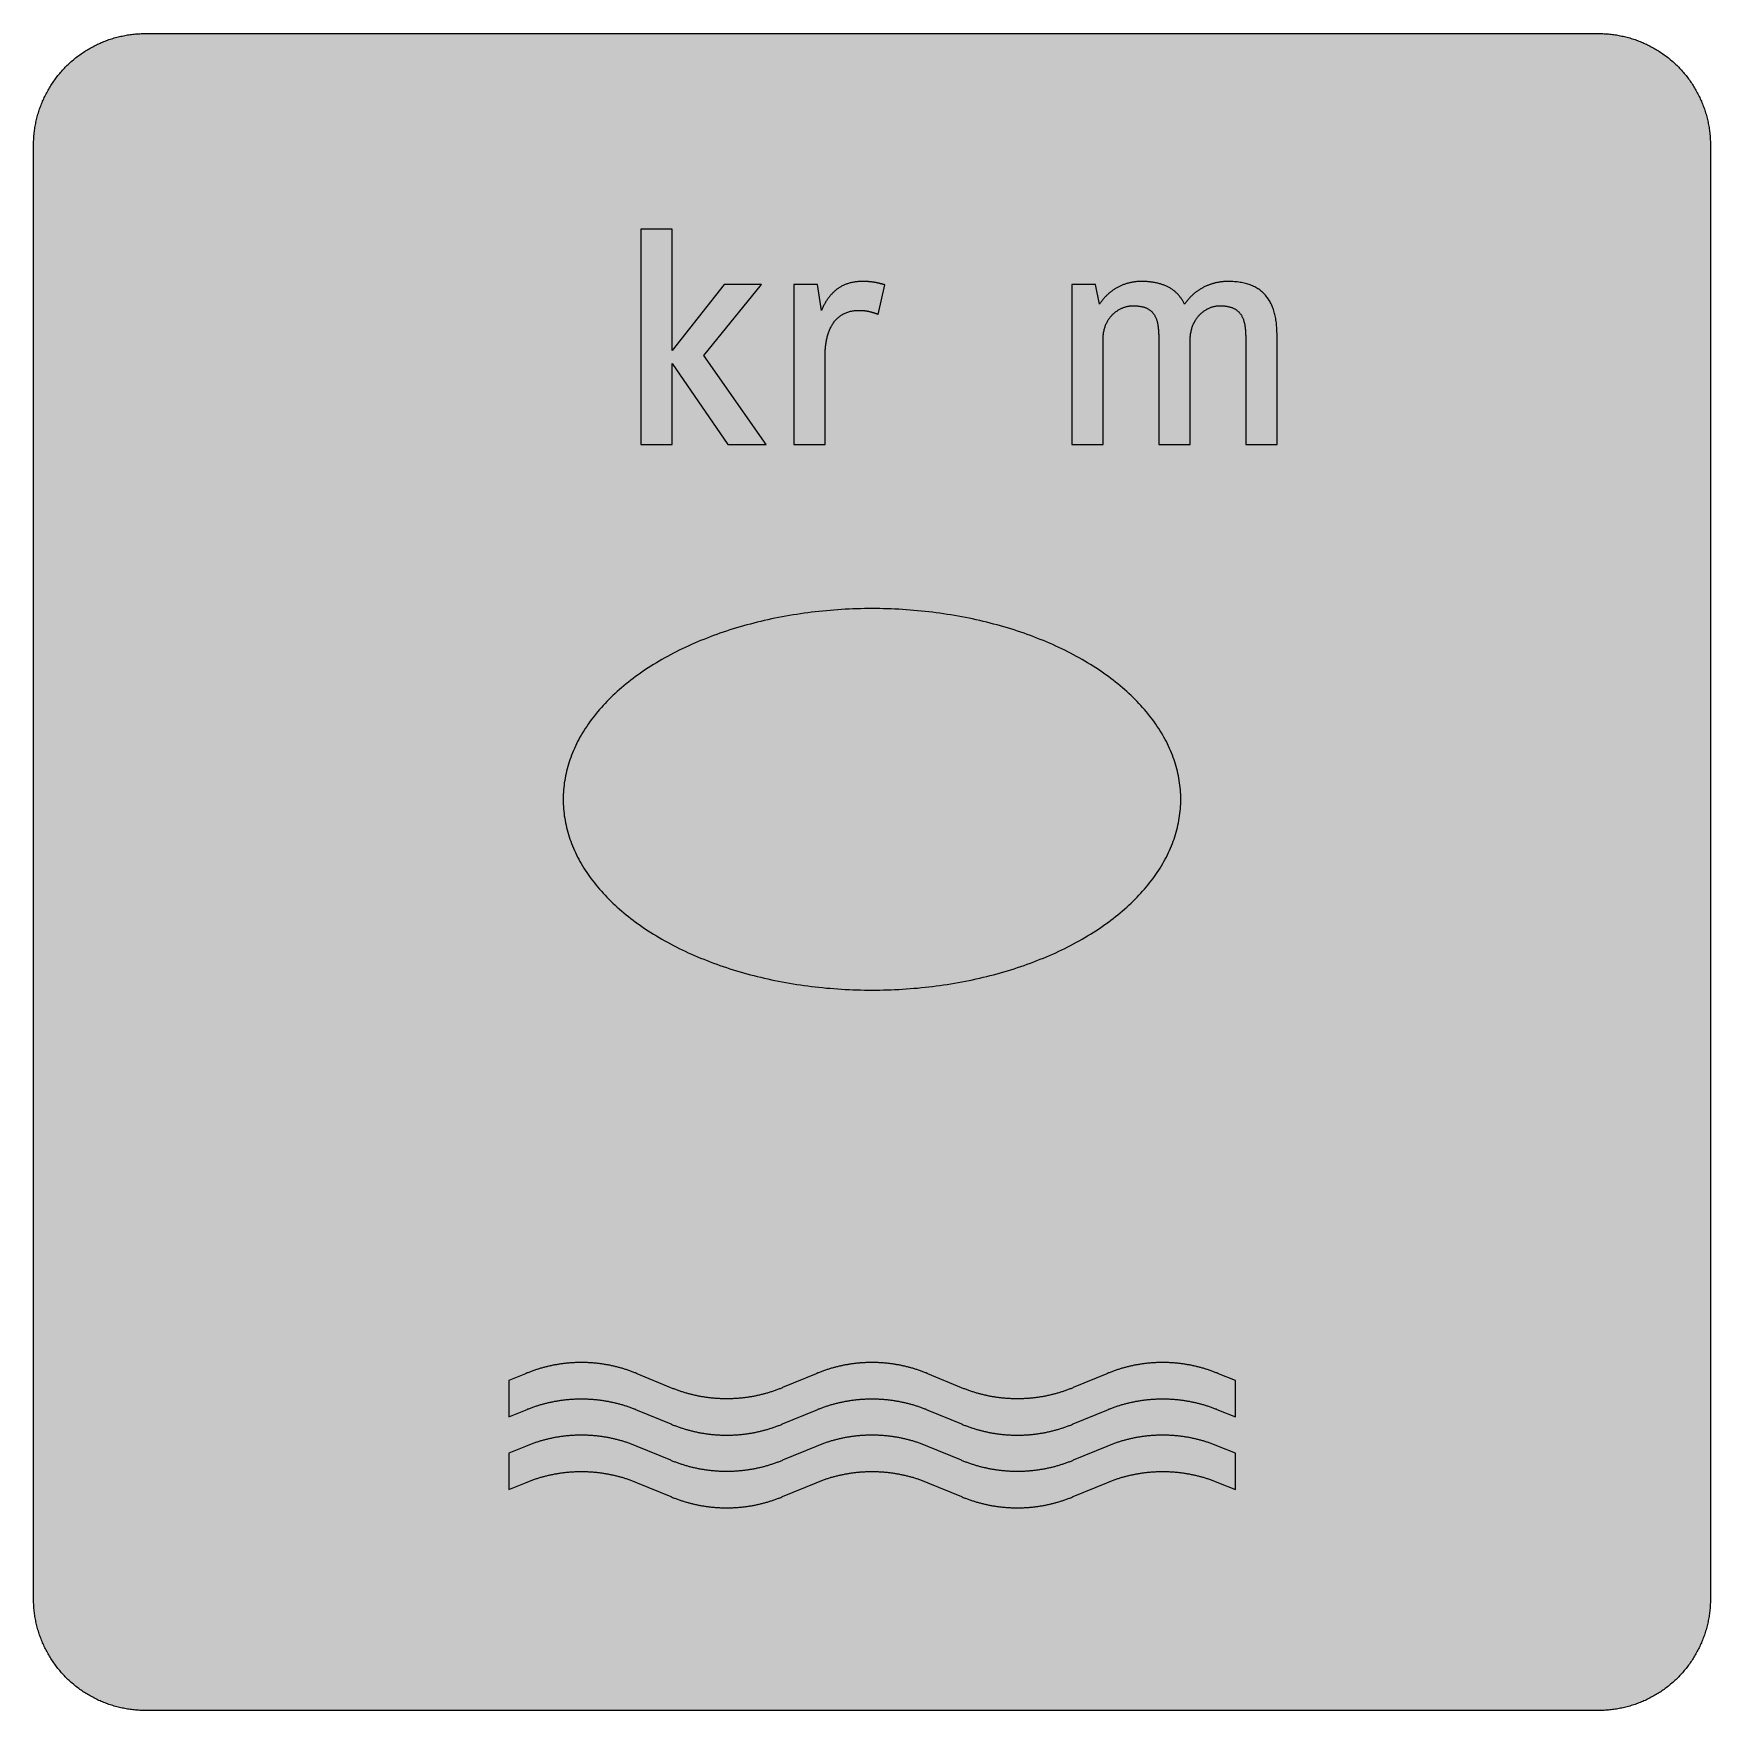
# Model space of a CAD drawing. Header units: millimetres. Extents: x 0 to 212, y 0 to 212.
import ezdxf

# ---------------------------------------------------------------- set-up
doc = ezdxf.new("R2010")
doc.units = ezdxf.units.MM

msp = doc.modelspace()

# ---------------------------------------------------------------- hatches: boundary and pattern name
for color, points in [(254, [(14.1633, 0.0536), (13.9878, 0.0533), (13.8125, 0.0559), (13.6373, 0.061), (13.462, 0.0686), (13.2893, 0.0787), (13.114, 0.0914), (12.9413, 0.1041), (12.7686, 0.1219), (12.5959, 0.1397), (12.4231, 0.16), (12.2504, 0.1829), (12.0777, 0.2057), (11.9075, 0.2337), (11.7373, 0.2616), (11.5672, 0.2921), (11.397, 0.3251), (11.2268, 0.3607), (11.0592, 0.3988), (10.8915, 0.4369), (10.7239, 0.4775), (10.5562, 0.5207), (10.3886, 0.5664), (10.2235, 0.6121), (10.0584, 0.6629), (9.8933, 0.7137), (9.7307, 0.7671), (9.5682, 0.8204), (9.4056, 0.8788), (9.2431, 0.9373), (9.083, 0.9982), (8.923, 1.0617), (8.763, 1.1252), (8.6055, 1.1938), (8.4455, 1.2624), (8.2906, 1.331), (8.1331, 1.4046), (7.9781, 1.4783), (7.8232, 1.5545), (7.6708, 1.6332), (7.5184, 1.7145), (7.366, 1.7958), (7.2161, 1.8796), (7.0663, 1.966), (6.919, 2.0523), (6.7716, 2.1438), (6.6243, 2.2352), (6.4795, 2.3266), (6.3348, 2.4232), (6.19, 2.5197), (6.0477, 2.6187), (5.908, 2.7178), (5.7683, 2.8194), (5.6286, 2.9235), (5.4915, 3.0302), (5.3543, 3.1369), (5.2197, 3.2461), (5.0851, 3.3579), (4.953, 3.4722), (4.8209, 3.5865), (4.6914, 3.7033), (4.5644, 3.8202), (4.4348, 3.9395), (4.3104, 4.0615), (4.1859, 4.1859), (4.0615, 4.3104), (3.9395, 4.4348), (3.8202, 4.5618), (3.7033, 4.6914), (3.5865, 4.8209), (3.4722, 4.953), (3.3579, 5.0851), (3.2487, 5.2197), (3.1369, 5.3543), (3.0302, 5.4915), (2.9235, 5.6286), (2.8194, 5.7683), (2.7178, 5.908), (2.6187, 6.0477), (2.5197, 6.19), (2.4232, 6.3348), (2.3266, 6.477), (2.2352, 6.6243), (2.1438, 6.7691), (2.0523, 6.9164), (1.966, 7.0663), (1.8796, 7.2161), (1.7958, 7.366), (1.7145, 7.5184), (1.6332, 7.6708), (1.5545, 7.8232), (1.4783, 7.9781), (1.4046, 8.1331), (1.331, 8.2906), (1.2598, 8.4455), (1.1913, 8.603), (1.1252, 8.763), (1.0592, 8.923), (0.9982, 9.083), (0.9373, 9.2431), (0.8763, 9.4056), (0.8204, 9.5682), (0.7645, 9.7307), (0.7112, 9.8933), (0.6604, 10.0584), (0.6121, 10.2235), (0.5639, 10.3911), (0.5207, 10.5562), (0.4775, 10.7239), (0.4343, 10.8915), (0.3962, 11.0592), (0.3607, 11.2268), (0.3251, 11.397), (0.2921, 11.5672), (0.2616, 11.7373), (0.2311, 11.9075), (0.2057, 12.0802), (0.1803, 12.2504), (0.1575, 12.4231), (0.1372, 12.5959), (0.1194, 12.7686), (0.1041, 12.9413), (0.0889, 13.1166), (0.0787, 13.2893), (0.0686, 13.4645), (0.061, 13.6373), (0.0559, 13.8125), (0.0508, 13.9878), (0.0508, 14.163), (0.0522, 197.6092), (0.0508, 197.7822), (0.0559, 197.9574), (0.061, 198.1327), (0.0686, 198.308), (0.0787, 198.4807), (0.0889, 198.6559), (0.1041, 198.8287), (0.1194, 199.0014), (0.1372, 199.1741), (0.1575, 199.3468), (0.1803, 199.5195), (0.2057, 199.6923), (0.2311, 199.8624), (0.2616, 200.0326), (0.2921, 200.2028), (0.3251, 200.373), (0.3607, 200.5432), (0.3962, 200.7108), (0.4343, 200.8784), (0.4775, 201.0461), (0.5207, 201.2137), (0.5639, 201.3814), (0.6121, 201.5465), (0.6604, 201.7116), (0.7112, 201.8767), (0.7645, 202.0392), (0.8204, 202.2018), (0.8763, 202.3643), (0.9373, 202.5269), (0.9982, 202.6869), (1.0592, 202.8469), (1.1252, 203.007), (1.1913, 203.1644), (1.2598, 203.3245), (1.331, 203.4794), (1.4046, 203.6369), (1.4783, 203.7918), (1.5545, 203.9468), (1.6332, 204.0992), (1.7145, 204.2516), (1.7958, 204.404), (1.8796, 204.5538), (1.966, 204.7037), (2.0523, 204.851), (2.1438, 204.9983), (2.2352, 205.1456), (2.3266, 205.2904), (2.4232, 205.4352), (2.5197, 205.58), (2.6187, 205.7222), (2.7178, 205.8619), (2.8194, 206.0016), (2.9235, 206.1413), (3.0302, 206.2785), (3.1369, 206.4156), (3.2487, 206.5503), (3.3579, 206.6849), (3.4722, 206.817), (3.5865, 206.949), (3.7033, 207.0786), (3.8202, 207.2056), (3.9395, 207.3351), (4.0615, 207.4596), (4.1859, 207.584), (4.3104, 207.7085), (4.4348, 207.8304), (4.5644, 207.9498), (4.6914, 208.0666), (4.8209, 208.1835), (4.953, 208.2978), (5.0851, 208.4121), (5.2197, 208.5213), (5.3543, 208.6331), (5.4915, 208.7397), (5.6286, 208.8464), (5.7683, 208.9506), (5.908, 209.0522), (6.0477, 209.1512), (6.19, 209.2503), (6.3348, 209.3468), (6.4795, 209.4433), (6.6243, 209.5348), (6.7716, 209.6262), (6.919, 209.7176), (7.0663, 209.804), (7.2161, 209.8904), (7.366, 209.9742), (7.5184, 210.0555), (7.6708, 210.1367), (7.8232, 210.2155), (7.9781, 210.2917), (8.1331, 210.3653), (8.2906, 210.439), (8.4455, 210.5101), (8.6055, 210.5787), (8.763, 210.6447), (8.923, 210.7108), (9.083, 210.7717), (9.2431, 210.8327), (9.4056, 210.8937), (9.5682, 210.9495), (9.7307, 211.0054), (9.8933, 211.0588), (10.0584, 211.1096), (10.2235, 211.1578), (10.3886, 211.2061), (10.5562, 211.2493), (10.7239, 211.2924), (10.8915, 211.3356), (11.0592, 211.3737), (11.2268, 211.4093), (11.397, 211.4448), (11.5672, 211.4779), (11.7373, 211.5083), (11.9075, 211.5388), (12.0777, 211.5642), (12.2504, 211.5896), (12.4231, 211.6125), (12.5959, 211.6328), (12.7686, 211.6506), (12.9413, 211.6658), (13.114, 211.6811), (13.2893, 211.6912), (13.462, 211.7014), (13.6373, 211.709), (13.8125, 211.7141), (13.9878, 211.7192), (14.163, 211.7192), (197.6078, 211.7203), (197.7822, 211.7192), (197.9574, 211.7141), (198.1327, 211.709), (198.3054, 211.7014), (198.4807, 211.6912), (198.6534, 211.6811), (198.8287, 211.6658), (199.0014, 211.6506), (199.1741, 211.6328), (199.3468, 211.6125), (199.5195, 211.5896), (199.6897, 211.5642), (199.8624, 211.5388), (200.0326, 211.5083), (200.2028, 211.4779), (200.373, 211.4448), (200.5432, 211.4093), (200.7108, 211.3737), (200.8784, 211.3356), (201.0461, 211.2924), (201.2137, 211.2493), (201.3788, 211.2061), (201.5465, 211.1578), (201.7116, 211.1096), (201.8767, 211.0588), (202.0392, 211.0054), (202.2018, 210.9495), (202.3643, 210.8937), (202.5269, 210.8327), (202.6869, 210.7717), (202.8469, 210.7108), (203.007, 210.6447), (203.167, 210.5787), (203.3245, 210.5101), (203.4794, 210.439), (203.6369, 210.3653), (203.7918, 210.2917), (203.9468, 210.2155), (204.0992, 210.1367), (204.2516, 210.0555), (204.404, 209.9742), (204.5538, 209.8904), (204.7037, 209.804), (204.8535, 209.7176), (205.0009, 209.6262), (205.1456, 209.5348), (205.293, 209.4433), (205.4352, 209.3468), (205.58, 209.2503), (205.7222, 209.1512), (205.8619, 209.0522), (206.0016, 208.9506), (206.1413, 208.8464), (206.2785, 208.7397), (206.4156, 208.6331), (206.5503, 208.5213), (206.6849, 208.4121), (206.817, 208.2978), (206.949, 208.1835), (207.0786, 208.0666), (207.2081, 207.9498), (207.3351, 207.8304), (207.4596, 207.7085), (207.584, 207.584), (207.7085, 207.4596), (207.8304, 207.3351), (207.9498, 207.2056), (208.0666, 207.0786), (208.1835, 206.949), (208.2978, 206.817), (208.4121, 206.6849), (208.5238, 206.5503), (208.6331, 206.4156), (208.7397, 206.2785), (208.8464, 206.1413), (208.9506, 206.0016), (209.0522, 205.8619), (209.1512, 205.7222), (209.2503, 205.58), (209.3468, 205.4352), (209.4433, 205.2904), (209.5348, 205.1456), (209.6262, 204.9983), (209.7176, 204.851), (209.804, 204.7037), (209.8904, 204.5538), (209.9742, 204.404), (210.0555, 204.2516), (210.1367, 204.0992), (210.2155, 203.9468), (210.2917, 203.7918), (210.3653, 203.6369), (210.439, 203.4794), (210.5076, 203.3245), (210.5762, 203.1644), (210.6447, 203.007), (210.7082, 202.8469), (210.7717, 202.6869), (210.8327, 202.5269), (210.8911, 202.3643), (210.9495, 202.2018), (211.0029, 202.0392), (211.0562, 201.8767), (211.107, 201.7116), (211.1578, 201.5465), (211.2035, 201.3814), (211.2493, 201.2137), (211.2924, 201.0461), (211.3331, 200.8784), (211.3712, 200.7108), (211.4093, 200.5432), (211.4448, 200.373), (211.4779, 200.2028), (211.5083, 200.0326), (211.5363, 199.8624), (211.5642, 199.6923), (211.5871, 199.5195), (211.6099, 199.3468), (211.6303, 199.1741), (211.648, 199.0014), (211.6658, 198.8287), (211.6785, 198.6559), (211.6912, 198.4807), (211.7014, 198.308), (211.709, 198.1327), (211.7141, 197.9574), (211.7166, 197.7822), (211.7166, 197.6069), (211.7189, 14.1647), (211.7166, 13.9878), (211.7141, 13.8125), (211.709, 13.6373), (211.7014, 13.4645), (211.6912, 13.2893), (211.6785, 13.1166), (211.6658, 12.9413), (211.648, 12.7686), (211.6303, 12.5959), (211.6099, 12.4231), (211.5871, 12.2504), (211.5642, 12.0802), (211.5363, 11.9075), (211.5083, 11.7373), (211.4779, 11.5672), (211.4448, 11.397), (211.4093, 11.2268), (211.3712, 11.0592), (211.3331, 10.8915), (211.2924, 10.7239), (211.2493, 10.5562), (211.2035, 10.3911), (211.1578, 10.2235), (211.107, 10.0584), (211.0562, 9.8933), (211.0029, 9.7307), (210.9495, 9.5682), (210.8911, 9.4056), (210.8327, 9.2431), (210.7717, 9.083), (210.7082, 8.923), (210.6447, 8.763), (210.5762, 8.603), (210.5076, 8.4455), (210.439, 8.2906), (210.3653, 8.1331), (210.2917, 7.9781), (210.2155, 7.8232), (210.1367, 7.6708), (210.0555, 7.5184), (209.9742, 7.366), (209.8904, 7.2161), (209.804, 7.0663), (209.7176, 6.9164), (209.6262, 6.7691), (209.5348, 6.6243), (209.4433, 6.477), (209.3468, 6.3348), (209.2503, 6.19), (209.1512, 6.0477), (209.0522, 5.908), (208.9506, 5.7683), (208.8464, 5.6286), (208.7397, 5.4915), (208.6331, 5.3543), (208.5238, 5.2197), (208.4121, 5.0851), (208.2978, 4.953), (208.1835, 4.8209), (208.0666, 4.6914), (207.9498, 4.5618), (207.8304, 4.4348), (207.7085, 4.3104), (207.584, 4.1859), (207.4596, 4.0615), (207.3351, 3.9395), (207.2081, 3.8202), (207.0786, 3.7033), (206.949, 3.5865), (206.817, 3.4722), (206.6849, 3.3579), (206.5503, 3.2461), (206.4156, 3.1369), (206.2785, 3.0302), (206.1413, 2.9235), (206.0016, 2.8194), (205.8619, 2.7178), (205.7222, 2.6187), (205.58, 2.5197), (205.4352, 2.4232), (205.293, 2.3266), (205.1456, 2.2352), (205.0009, 2.1438), (204.8535, 2.0523), (204.7037, 1.966), (204.5538, 1.8796), (204.404, 1.7958), (204.2516, 1.7145), (204.0992, 1.6332), (203.9468, 1.5545), (203.7918, 1.4783), (203.6369, 1.4046), (203.4794, 1.331), (203.3245, 1.2624), (203.167, 1.1938), (203.007, 1.1252), (202.8469, 1.0617), (202.6869, 0.9982), (202.5269, 0.9373), (202.3643, 0.8788), (202.2018, 0.8204), (202.0392, 0.7671), (201.8767, 0.7137), (201.7116, 0.6629), (201.5465, 0.6121), (201.3788, 0.5664), (201.2137, 0.5207), (201.0461, 0.4775), (200.8784, 0.4369), (200.7108, 0.3988), (200.5432, 0.3607), (200.373, 0.3251), (200.2028, 0.2921), (200.0326, 0.2616), (199.8624, 0.2337), (199.6897, 0.2057), (199.5195, 0.1829), (199.3468, 0.16), (199.1741, 0.1397), (199.0014, 0.1219), (198.8287, 0.1041), (198.6534, 0.0914), (198.4807, 0.0787), (198.3054, 0.0686), (198.1327, 0.061), (197.9574, 0.0559), (197.7822, 0.0533), (197.6069, 0.0533)]), (59, [(80.6429, 159.862), (80.6429, 170.0675), (87.7066, 159.862), (92.5174, 159.862), (84.6406, 171.0764), (91.9357, 180.0405), (87.2409, 180.0405), (80.6429, 171.6962), (80.6429, 187.0258), (76.6851, 187.0258), (76.6851, 159.862)]), (59, [(104.2377, 176.7801), (104.2772, 176.7789), (104.3153, 176.7789), (104.3559, 176.7789), (104.394, 176.7764), (104.4346, 176.7764), (104.4727, 176.7738), (104.5108, 176.7738), (104.5489, 176.7713), (104.587, 176.7688), (104.6251, 176.7662), (104.6632, 176.7637), (104.7013, 176.7611), (104.7394, 176.7586), (104.7775, 176.7561), (104.8156, 176.7535), (104.8537, 176.7484), (104.8893, 176.7459), (104.9274, 176.7408), (104.9655, 176.7357), (105.0011, 176.7332), (105.0392, 176.7281), (105.0747, 176.723), (105.1128, 176.718), (105.1484, 176.7103), (105.1865, 176.7053), (105.222, 176.7002), (105.2601, 176.6926), (105.2957, 176.6875), (105.3338, 176.6799), (105.3694, 176.6722), (105.4075, 176.6646), (105.443, 176.657), (105.4811, 176.6494), (105.5167, 176.6418), (105.5548, 176.6341), (105.5903, 176.624), (105.6284, 176.6164), (105.6665, 176.6062), (105.7021, 176.5986), (105.7402, 176.5884), (105.7783, 176.5783), (105.8139, 176.5681), (105.852, 176.5579), (105.8901, 176.5452), (105.9282, 176.5351), (105.9663, 176.5249), (106.0044, 176.5122), (106.0425, 176.5021), (106.0806, 176.4894), (106.1187, 176.4767), (106.1568, 176.464), (106.1974, 176.4513), (106.2355, 176.4386), (106.2761, 176.4233), (106.3142, 176.4106), (106.3549, 176.3954), (106.3955, 176.3827), (106.4336, 176.3674), (106.4743, 176.3522), (106.5149, 176.337), (106.5555, 176.3217), (106.5987, 176.3065), (106.6394, 176.2912), (106.68, 176.2735), (107.4967, 180.0017), (107.4572, 180.0123), (107.4191, 180.0225), (107.381, 180.0327), (107.3455, 180.0428), (107.3074, 180.053), (107.2693, 180.0657), (107.2337, 180.0758), (107.1956, 180.086), (107.1575, 180.0962), (107.122, 180.1063), (107.0839, 180.1165), (107.0483, 180.1266), (107.0102, 180.1368), (106.9746, 180.147), (106.9365, 180.1546), (106.8984, 180.1647), (106.8629, 180.1749), (106.8248, 180.1851), (106.7867, 180.1927), (106.7486, 180.2028), (106.713, 180.2105), (106.6749, 180.2206), (106.6368, 180.2282), (106.5962, 180.2384), (106.5581, 180.246), (106.52, 180.2536), (106.4793, 180.2613), (106.4412, 180.2714), (106.4006, 180.279), (106.36, 180.2867), (106.3193, 180.2943), (106.2787, 180.3019), (106.2355, 180.307), (106.1949, 180.3146), (106.1517, 180.3222), (106.1085, 180.3273), (106.0653, 180.3349), (106.0221, 180.34), (105.9764, 180.3476), (105.9307, 180.3527), (105.885, 180.3578), (105.8393, 180.3629), (105.7935, 180.3705), (105.7453, 180.3756), (105.697, 180.3781), (105.6462, 180.3832), (105.598, 180.3883), (105.5472, 180.3933), (105.4964, 180.3959), (105.443, 180.401), (105.3922, 180.4035), (105.3363, 180.406), (105.283, 180.4111), (105.2271, 180.4137), (105.1712, 180.4162), (105.1154, 180.4187), (105.0569, 180.4187), (104.9985, 180.4213), (104.9376, 180.4238), (104.8766, 180.4238), (104.8156, 180.4238), (104.7521, 180.4264), (104.6886, 180.4264), (104.6226, 180.4264), (104.4981, 180.4238), (104.3711, 180.4213), (104.2492, 180.4162), (104.1273, 180.4086), (104.0079, 180.3984), (103.8911, 180.3857), (103.7742, 180.3705), (103.6599, 180.3527), (103.5482, 180.3349), (103.4364, 180.3146), (103.3272, 180.2917), (103.218, 180.2663), (103.1113, 180.2384), (103.0072, 180.2105), (102.9056, 180.1774), (102.804, 180.1444), (102.7024, 180.1114), (102.6033, 180.0733), (102.5068, 180.0352), (102.4128, 179.9946), (102.3188, 179.9514), (102.2248, 179.9082), (102.1334, 179.8625), (102.0445, 179.8142), (101.9556, 179.766), (101.8692, 179.7152), (101.7854, 179.6618), (101.7016, 179.6085), (101.6178, 179.5501), (101.5365, 179.4942), (101.4578, 179.4358), (101.379, 179.3748), (101.3028, 179.3113), (101.2266, 179.2478), (101.1504, 179.1843), (101.0793, 179.1157), (101.0056, 179.0497), (100.9371, 178.9786), (100.8659, 178.91), (100.7974, 178.8363), (100.7313, 178.7627), (100.6653, 178.689), (100.6018, 178.6128), (100.5383, 178.5366), (100.4748, 178.4579), (100.4138, 178.3791), (100.3554, 178.2978), (100.297, 178.2166), (100.2386, 178.1327), (100.1827, 178.0489), (100.1268, 177.9651), (100.0735, 177.8787), (100.0201, 177.7924), (99.9668, 177.7035), (99.916, 177.6171), (99.8677, 177.5257), (99.8169, 177.4368), (99.7687, 177.3453), (99.7229, 177.2514), (99.6772, 177.1599), (99.6315, 177.0659), (99.5858, 176.9694), (99.5426, 176.8754), (99.502, 176.7789), (98.9983, 180.0405), (96.0106, 180.0405), (96.0106, 159.862), (99.9684, 159.862), (99.9684, 171.1149), (99.9668, 171.2595), (99.9719, 171.4068), (99.9744, 171.5516), (99.982, 171.6964), (99.9896, 171.8386), (99.9998, 171.9809), (100.0125, 172.1206), (100.0252, 172.2603), (100.043, 172.3974), (100.0608, 172.5346), (100.0811, 172.6692), (100.1014, 172.8038), (100.1243, 172.9359), (100.1522, 173.068), (100.1776, 173.1975), (100.2081, 173.3245), (100.2411, 173.4515), (100.2741, 173.576), (100.3097, 173.6979), (100.3478, 173.8198), (100.3884, 173.9392), (100.4291, 174.0586), (100.4722, 174.1729), (100.5205, 174.2872), (100.5688, 174.3989), (100.6196, 174.5082), (100.6704, 174.6174), (100.7262, 174.7241), (100.7821, 174.8282), (100.8405, 174.9273), (100.904, 175.0289), (100.9675, 175.1254), (101.031, 175.2194), (101.0996, 175.3133), (101.1707, 175.4022), (101.2419, 175.4886), (101.3181, 175.575), (101.3943, 175.6588), (101.473, 175.7375), (101.5543, 175.8163), (101.6381, 175.8899), (101.7245, 175.961), (101.8134, 176.0322), (101.9048, 176.0982), (101.9988, 176.1617), (102.0928, 176.2227), (102.1918, 176.2811), (102.2909, 176.3344), (102.395, 176.3878), (102.4992, 176.436), (102.6084, 176.4817), (102.7176, 176.5249), (102.8319, 176.5656), (102.9462, 176.6011), (103.063, 176.6341), (103.185, 176.6646), (103.3069, 176.69), (103.4313, 176.7129), (103.5583, 176.7332), (103.6904, 176.751), (103.8225, 176.7637), (103.9571, 176.7713), (104.0968, 176.7764), (104.2365, 176.7789)]), (59, [(146.0306, 159.862), (146.0306, 172.8608), (146.0297, 173.0045), (146.0348, 173.1493), (146.0424, 173.289), (146.0551, 173.4287), (146.0678, 173.5633), (146.0856, 173.6979), (146.1033, 173.8274), (146.1262, 173.9544), (146.1516, 174.0814), (146.177, 174.2034), (146.2075, 174.3253), (146.2405, 174.4421), (146.2761, 174.5564), (146.3116, 174.6707), (146.3523, 174.7799), (146.3929, 174.8892), (146.4361, 174.9933), (146.4818, 175.0974), (146.5301, 175.199), (146.5809, 175.2956), (146.6317, 175.3921), (146.685, 175.4861), (146.7409, 175.5775), (146.7993, 175.6664), (146.8577, 175.7528), (146.9187, 175.8366), (146.9796, 175.9179), (147.0431, 175.9966), (147.1092, 176.0728), (147.1752, 176.1465), (147.2413, 176.2201), (147.3098, 176.2887), (147.3784, 176.3573), (147.4495, 176.4233), (147.5232, 176.4843), (147.5943, 176.5452), (147.668, 176.6037), (147.7416, 176.6595), (147.8178, 176.7154), (147.894, 176.7662), (147.9702, 176.8145), (148.0464, 176.8627), (148.1252, 176.9085), (148.2039, 176.9516), (148.2801, 176.9923), (148.3589, 177.0304), (148.4376, 177.0659), (148.5163, 177.099), (148.5976, 177.132), (148.6764, 177.1625), (148.7551, 177.1904), (148.8338, 177.2158), (148.9126, 177.2387), (148.9913, 177.2615), (149.0701, 177.2793), (149.1488, 177.2971), (149.2275, 177.3123), (149.3037, 177.325), (149.3799, 177.3377), (149.4561, 177.3453), (149.5323, 177.353), (149.606, 177.358), (149.6822, 177.3606), (149.7533, 177.3606), (149.8625, 177.3606), (149.9692, 177.358), (150.0734, 177.3555), (150.175, 177.3479), (150.2766, 177.3403), (150.3731, 177.3326), (150.4696, 177.3225), (150.5636, 177.3098), (150.6576, 177.2945), (150.749, 177.2793), (150.8354, 177.2615), (150.9243, 177.2437), (151.0081, 177.2209), (151.0919, 177.198), (151.1732, 177.1752), (151.2519, 177.1472), (151.3307, 177.1193), (151.4043, 177.0888), (151.4805, 177.0583), (151.5516, 177.0253), (151.6228, 176.9897), (151.6888, 176.9516), (151.7574, 176.911), (151.8209, 176.8704), (151.8844, 176.8272), (151.9453, 176.7815), (152.0063, 176.7357), (152.0622, 176.6849), (152.1181, 176.6341), (152.1739, 176.5808), (152.2273, 176.5249), (152.2781, 176.469), (152.3263, 176.4106), (152.3746, 176.3471), (152.4203, 176.2862), (152.4635, 176.2201), (152.5067, 176.1515), (152.5473, 176.083), (152.5854, 176.0093), (152.6235, 175.9356), (152.6591, 175.8594), (152.6946, 175.7832), (152.7251, 175.702), (152.7581, 175.6181), (152.7861, 175.5343), (152.814, 175.448), (152.8394, 175.3565), (152.8648, 175.2651), (152.8877, 175.1711), (152.9105, 175.0746), (152.9309, 174.9781), (152.9486, 174.8765), (152.9664, 174.7723), (152.9817, 174.6682), (152.9944, 174.559), (153.0071, 174.4497), (153.0172, 174.338), (153.0274, 174.2211), (153.035, 174.1043), (153.0426, 173.9849), (153.0477, 173.863), (153.0502, 173.7385), (153.0528, 173.6115), (153.0528, 173.482), (153.0544, 159.862), (157.0122, 159.862), (157.0122, 173.6753), (157.0101, 173.8757), (157.005, 174.0764), (156.9999, 174.2719), (156.9898, 174.465), (156.9771, 174.658), (156.9618, 174.846), (156.9441, 175.0289), (156.9237, 175.2117), (156.9009, 175.3921), (156.8755, 175.5673), (156.845, 175.7401), (156.8145, 175.9102), (156.779, 176.0779), (156.7409, 176.243), (156.7028, 176.403), (156.657, 176.563), (156.6113, 176.718), (156.5631, 176.8704), (156.5097, 177.0202), (156.4564, 177.165), (156.398, 177.3098), (156.337, 177.4495), (156.271, 177.5866), (156.2049, 177.7213), (156.1338, 177.8508), (156.0601, 177.9803), (155.9839, 178.1048), (155.9052, 178.2242), (155.8239, 178.3436), (155.7376, 178.4579), (155.6487, 178.5722), (155.5572, 178.6788), (155.4607, 178.7855), (155.3616, 178.8871), (155.26, 178.9887), (155.1559, 179.0827), (155.0467, 179.1767), (154.9375, 179.2656), (154.8206, 179.3519), (154.7038, 179.4358), (154.5819, 179.5145), (154.4574, 179.5932), (154.3304, 179.6644), (154.1983, 179.7355), (154.0637, 179.8015), (153.9265, 179.865), (153.7843, 179.926), (153.6395, 179.9819), (153.4897, 180.0352), (153.3398, 180.086), (153.1849, 180.1317), (153.0248, 180.1749), (152.8623, 180.2155), (152.6972, 180.2511), (152.527, 180.2841), (152.3543, 180.3146), (152.179, 180.34), (151.9987, 180.3629), (151.8133, 180.3832), (151.6278, 180.3984), (151.4373, 180.4111), (151.2418, 180.4187), (151.0436, 180.4238), (150.8404, 180.4264), (150.7439, 180.4264), (150.6474, 180.4238), (150.5509, 180.4213), (150.4544, 180.4162), (150.3578, 180.4086), (150.2613, 180.4035), (150.1673, 180.3933), (150.0708, 180.3832), (149.9743, 180.373), (149.8778, 180.3603), (149.7813, 180.3451), (149.6847, 180.3298), (149.5908, 180.3146), (149.4942, 180.2968), (149.3977, 180.2765), (149.3037, 180.2562), (149.2098, 180.2333), (149.1132, 180.2105), (149.0193, 180.1851), (148.9253, 180.1597), (148.8313, 180.1317), (148.7373, 180.1012), (148.6459, 180.0708), (148.5519, 180.0403), (148.4605, 180.0073), (148.3665, 179.9717), (148.275, 179.9361), (148.1836, 179.898), (148.0947, 179.8599), (148.0033, 179.8193), (147.9144, 179.7761), (147.8229, 179.7329), (147.734, 179.6872), (147.6477, 179.6415), (147.5588, 179.5932), (147.4724, 179.545), (147.386, 179.4942), (147.2997, 179.4408), (147.2133, 179.3875), (147.1295, 179.3342), (147.0457, 179.2757), (146.9619, 179.2199), (146.878, 179.1589), (146.7968, 179.0979), (146.7155, 179.0344), (146.6342, 178.9709), (146.5555, 178.9049), (146.4767, 178.8389), (146.398, 178.7703), (146.3192, 178.6992), (146.243, 178.628), (146.1668, 178.5544), (146.0932, 178.4807), (146.0195, 178.4045), (145.9459, 178.3258), (145.8722, 178.247), (145.8011, 178.1658), (145.7325, 178.0819), (145.6614, 177.9981), (145.5928, 177.9143), (145.5268, 177.8254), (145.4607, 177.7365), (145.3947, 177.6476), (145.3312, 177.5536), (145.288, 177.6425), (145.2448, 177.7289), (145.1991, 177.8152), (145.1534, 177.8991), (145.1051, 177.9829), (145.0569, 178.0642), (145.0061, 178.1454), (144.9553, 178.2242), (144.9019, 178.3004), (144.846, 178.3766), (144.7902, 178.4528), (144.7343, 178.5264), (144.6759, 178.5976), (144.6174, 178.6687), (144.5539, 178.7373), (144.493, 178.8058), (144.4295, 178.8719), (144.3634, 178.9379), (144.2974, 179.0014), (144.2288, 179.0624), (144.1602, 179.1233), (144.0891, 179.1843), (144.018, 179.2427), (143.9443, 179.2986), (143.8707, 179.3545), (143.7945, 179.4078), (143.7157, 179.4612), (143.637, 179.512), (143.5583, 179.5628), (143.477, 179.611), (143.3932, 179.6567), (143.3093, 179.7025), (143.223, 179.7482), (143.1366, 179.7914), (143.0477, 179.832), (142.9563, 179.8726), (142.8648, 179.9107), (142.7734, 179.9488), (142.6794, 179.9844), (142.5829, 180.02), (142.4864, 180.053), (142.3873, 180.0835), (142.2883, 180.1139), (142.1867, 180.1444), (142.0851, 180.1698), (141.9809, 180.1978), (141.8742, 180.2206), (141.7676, 180.246), (141.6583, 180.2663), (141.5491, 180.2867), (141.4374, 180.307), (141.3256, 180.3248), (141.2113, 180.34), (141.0945, 180.3552), (140.9776, 180.3679), (140.8582, 180.3806), (140.7389, 180.3908), (140.6169, 180.401), (140.495, 180.4086), (140.3706, 180.4137), (140.2461, 180.4187), (140.1166, 180.4238), (139.9896, 180.4264), (139.8575, 180.4264), (139.7635, 180.4264), (139.6695, 180.4238), (139.5755, 180.4213), (139.4816, 180.4162), (139.3876, 180.4086), (139.2936, 180.401), (139.1996, 180.3933), (139.1056, 180.3832), (139.0142, 180.3705), (138.9202, 180.3578), (138.8288, 180.3425), (138.7348, 180.3273), (138.6434, 180.3095), (138.5519, 180.2917), (138.4605, 180.2714), (138.369, 180.2511), (138.2776, 180.2282), (138.1862, 180.2028), (138.0973, 180.1774), (138.0058, 180.152), (137.9169, 180.1216), (137.828, 180.0936), (137.7391, 180.0606), (137.6502, 180.0301), (137.5613, 179.9946), (137.475, 179.959), (137.3861, 179.9234), (137.2997, 179.8853), (137.2133, 179.8447), (137.1295, 179.8041), (137.0432, 179.7609), (136.9593, 179.7177), (136.873, 179.672), (136.7892, 179.6263), (136.7079, 179.578), (136.6241, 179.5272), (136.5428, 179.4764), (136.4615, 179.4256), (136.3802, 179.3723), (136.2989, 179.3164), (136.2202, 179.258), (136.1389, 179.2021), (136.0627, 179.1411), (135.984, 179.0802), (135.9078, 179.0167), (135.829, 178.9532), (135.7554, 178.8897), (135.6792, 178.8211), (135.6055, 178.7525), (135.5319, 178.6839), (135.4582, 178.6128), (135.3845, 178.5391), (135.3134, 178.4655), (135.2448, 178.3893), (135.1737, 178.3131), (135.1051, 178.2343), (135.0366, 178.1556), (134.968, 178.0743), (134.9019, 177.9905), (134.8359, 177.9067), (134.7724, 177.8203), (134.7064, 177.734), (134.6454, 177.6451), (134.5819, 177.5536), (134.0788, 180.0405), (131.0901, 180.0405), (131.0901, 159.862), (135.049, 159.862), (135.049, 173.0936), (135.0493, 173.2305), (135.0543, 173.3652), (135.062, 173.4972), (135.0721, 173.6268), (135.0874, 173.7538), (135.1026, 173.8782), (135.1229, 174.0027), (135.1458, 174.1221), (135.1712, 174.2415), (135.1991, 174.3558), (135.2296, 174.4701), (135.2626, 174.5818), (135.2982, 174.691), (135.3337, 174.7977), (135.3744, 174.9019), (135.4176, 175.0035), (135.4607, 175.1025), (135.509, 175.2016), (135.5573, 175.2956), (135.6081, 175.3895), (135.6589, 175.481), (135.7147, 175.5699), (135.7706, 175.6562), (135.8265, 175.7401), (135.8875, 175.8213), (135.9484, 175.9001), (136.0094, 175.9788), (136.0729, 176.0525), (136.1389, 176.1261), (136.205, 176.1973), (136.2735, 176.2658), (136.3421, 176.3319), (136.4132, 176.3979), (136.4844, 176.4589), (136.5555, 176.5198), (136.6291, 176.5783), (136.7028, 176.6341), (136.779, 176.6875), (136.8527, 176.7383), (136.9289, 176.7891), (137.0051, 176.8348), (137.0838, 176.8805), (137.16, 176.9237), (137.2387, 176.9643), (137.3175, 177.005), (137.3962, 177.0405), (137.4724, 177.0761), (137.5512, 177.1091), (137.6299, 177.1396), (137.7086, 177.1701), (137.7874, 177.1955), (137.8661, 177.2209), (137.9449, 177.2437), (138.0236, 177.2641), (138.0998, 177.2818), (138.1785, 177.2996), (138.2547, 177.3149), (138.3309, 177.3276), (138.4071, 177.3377), (138.4808, 177.3453), (138.5545, 177.353), (138.6281, 177.358), (138.7018, 177.3606), (138.7729, 177.3606), (138.8821, 177.3606), (138.9863, 177.358), (139.0904, 177.3555), (139.1945, 177.3504), (139.2936, 177.3428), (139.3927, 177.3352), (139.4892, 177.325), (139.5832, 177.3149), (139.6746, 177.3022), (139.766, 177.2869), (139.8549, 177.2717), (139.9413, 177.2539), (140.0277, 177.2336), (140.1089, 177.2133), (140.1902, 177.1904), (140.2715, 177.165), (140.3477, 177.1371), (140.4239, 177.1091), (140.4976, 177.0786), (140.5687, 177.0482), (140.6398, 177.0151), (140.7084, 176.9796), (140.7744, 176.9415), (140.8405, 176.9008), (140.904, 176.8602), (140.9649, 176.817), (141.0233, 176.7713), (141.0818, 176.723), (141.1376, 176.6748), (141.191, 176.6214), (141.2443, 176.5681), (141.2951, 176.5122), (141.3459, 176.4538), (141.3916, 176.3954), (141.4374, 176.3319), (141.4831, 176.2684), (141.5237, 176.2023), (141.5644, 176.1338), (141.605, 176.0601), (141.6431, 175.989), (141.6787, 175.9128), (141.7117, 175.834), (141.7447, 175.7528), (141.7752, 175.6715), (141.8057, 175.5851), (141.8336, 175.4988), (141.859, 175.4073), (141.8844, 175.3159), (141.9073, 175.2194), (141.9276, 175.1228), (141.9479, 175.0238), (141.9682, 174.9196), (141.9835, 174.8155), (141.9987, 174.7063), (142.0139, 174.5971), (142.0266, 174.4828), (142.0368, 174.3685), (142.047, 174.2491), (142.0546, 174.1272), (142.0597, 174.0052), (142.0647, 173.8782), (142.0698, 173.7487), (142.0724, 173.6166), (142.0724, 173.482), (142.0731, 159.862)]), (30, [(144.8675, 115.0592), (144.8638, 115.3566), (144.8537, 115.6564), (144.8384, 115.9535), (144.8181, 116.2507), (144.7927, 116.5479), (144.7597, 116.8451), (144.719, 117.1423), (144.6759, 117.4369), (144.6251, 117.7315), (144.5692, 118.0262), (144.5057, 118.3208), (144.4396, 118.6129), (144.366, 118.905), (144.2872, 119.1971), (144.2009, 119.4867), (144.1094, 119.7762), (144.0129, 120.0658), (143.9113, 120.3528), (143.8046, 120.6398), (143.6903, 120.9269), (143.571, 121.2113), (143.4465, 121.4958), (143.317, 121.7778), (143.1823, 122.0597), (143.0401, 122.3416), (142.8928, 122.621), (142.7404, 122.8979), (142.5829, 123.1748), (142.4203, 123.4516), (142.2527, 123.7259), (142.0774, 124.0003), (141.8996, 124.272), (141.7142, 124.5413), (141.5237, 124.8105), (141.3307, 125.0798), (141.13, 125.3465), (140.9243, 125.6106), (140.7109, 125.8722), (140.495, 126.1339), (140.274, 126.3955), (140.048, 126.6546), (139.8168, 126.9111), (139.5781, 127.1651), (139.3368, 127.4191), (139.0904, 127.6706), (138.8364, 127.922), (138.5799, 128.1684), (138.3182, 128.4148), (138.049, 128.6586), (137.7772, 128.9025), (137.5004, 129.1438), (137.2184, 129.3825), (136.9314, 129.6187), (136.6368, 129.8524), (136.3396, 130.0861), (136.0399, 130.3172), (135.7325, 130.5458), (135.4201, 130.7719), (135.1026, 130.9954), (134.7826, 131.2164), (134.4549, 131.4374), (134.1247, 131.6533), (133.7894, 131.8692), (133.4491, 132.0825), (133.1036, 132.2934), (132.7556, 132.4991), (132.4051, 132.7048), (132.0495, 132.9055), (131.6888, 133.1036), (131.3256, 133.2992), (130.9599, 133.4922), (130.589, 133.6827), (130.2156, 133.8682), (129.8397, 134.051), (129.4613, 134.2314), (129.0777, 134.4092), (128.6916, 134.5844), (128.3005, 134.7546), (127.9068, 134.9248), (127.5131, 135.0899), (127.1143, 135.2525), (126.7104, 135.4099), (126.3066, 135.5649), (125.9002, 135.7198), (125.4887, 135.8671), (125.0747, 136.0145), (124.6607, 136.1592), (124.2416, 136.2989), (123.8199, 136.4361), (123.3957, 136.5682), (122.969, 136.6977), (122.5423, 136.8273), (122.1105, 136.9492), (121.6762, 137.0711), (121.2418, 137.1879), (120.8024, 137.3022), (120.363, 137.4115), (119.921, 137.5207), (119.4765, 137.6248), (119.0295, 137.7239), (118.5799, 137.8229), (118.1303, 137.9169), (117.6757, 138.0058), (117.221, 138.0947), (116.7663, 138.1785), (116.3091, 138.2573), (115.8494, 138.336), (115.3871, 138.4097), (114.9248, 138.4783), (114.46, 138.5443), (113.9927, 138.6078), (113.5253, 138.6688), (113.0554, 138.7246), (112.5855, 138.7754), (112.1131, 138.8262), (111.6406, 138.872), (111.1682, 138.9126), (110.6907, 138.9507), (110.2157, 138.9863), (109.7382, 139.0167), (109.2581, 139.0447), (108.778, 139.0675), (108.298, 139.0879), (107.8179, 139.1056), (107.3353, 139.1183), (106.8527, 139.1285), (106.3676, 139.1336), (105.885, 139.1361), (105.3998, 139.1336), (104.9172, 139.1285), (104.4346, 139.1183), (103.952, 139.1056), (103.4694, 139.0879), (102.9894, 139.0675), (102.5093, 139.0447), (102.0318, 139.0167), (101.5543, 138.9863), (101.0768, 138.9507), (100.6018, 138.9126), (100.1293, 138.872), (99.6544, 138.8262), (99.1845, 138.7754), (98.712, 138.7246), (98.2447, 138.6688), (97.7773, 138.6078), (97.3099, 138.5443), (96.8451, 138.4783), (96.3828, 138.4097), (95.9206, 138.336), (95.4608, 138.2573), (95.0036, 138.1785), (94.5464, 138.0947), (94.0943, 138.0058), (93.6396, 137.9169), (93.1901, 137.8229), (92.7405, 137.7239), (92.2934, 137.6248), (91.8489, 137.5207), (91.407, 137.4115), (90.9676, 137.3022), (90.5281, 137.1879), (90.0938, 137.0711), (89.6595, 136.9492), (89.2277, 136.8273), (88.8009, 136.6977), (88.3742, 136.5682), (87.95, 136.4361), (87.5284, 136.2989), (87.1093, 136.1592), (86.6953, 136.0145), (86.2813, 135.8671), (85.8698, 135.7198), (85.4634, 135.5649), (85.0595, 135.4099), (84.6557, 135.2525), (84.2569, 135.0899), (83.8632, 134.9248), (83.4695, 134.7546), (83.0809, 134.5844), (82.6922, 134.4092), (82.3112, 134.2314), (81.9302, 134.051), (81.5543, 133.8682), (81.1809, 133.6827), (80.8101, 133.4922), (80.4443, 133.2992), (80.0811, 133.1036), (79.723, 132.9055), (79.3648, 132.7048), (79.0143, 132.4991), (78.6663, 132.2934), (78.3209, 132.0825), (77.9805, 131.8692), (77.6453, 131.6533), (77.3151, 131.4374), (76.9874, 131.2164), (76.6674, 130.9954), (76.3499, 130.7719), (76.0374, 130.5458), (75.7326, 130.3172), (75.4304, 130.0861), (75.1332, 129.8524), (74.8411, 129.6187), (74.5515, 129.3825), (74.2696, 129.1438), (73.9927, 128.9025), (73.721, 128.6586), (73.4517, 128.4148), (73.1901, 128.1684), (72.9336, 127.922), (72.6796, 127.6706), (72.4332, 127.4191), (72.1919, 127.1651), (71.9531, 126.9111), (71.722, 126.6546), (71.4959, 126.3955), (71.2749, 126.1339), (71.0565, 125.8722), (70.8457, 125.6106), (70.6399, 125.3465), (70.4393, 125.0798), (70.2437, 124.8105), (70.0557, 124.5413), (69.8703, 124.272), (69.69, 124.0003), (69.5173, 123.7259), (69.3496, 123.4516), (69.1845, 123.1748), (69.027, 122.8979), (68.8746, 122.621), (68.7299, 122.3416), (68.5876, 122.0597), (68.453, 121.7778), (68.3209, 121.4958), (68.1965, 121.2113), (68.0771, 120.9269), (67.9653, 120.6398), (67.8561, 120.3528), (67.7545, 120.0658), (67.658, 119.7762), (67.5665, 119.4867), (67.4827, 119.1971), (67.404, 118.905), (67.3303, 118.6129), (67.2617, 118.3208), (67.2008, 118.0262), (67.1424, 117.7315), (67.0941, 117.4369), (67.0484, 117.1423), (67.0103, 116.8451), (66.9773, 116.5479), (66.9493, 116.2507), (66.929, 115.9535), (66.9138, 115.6564), (66.9061, 115.3566), (66.9011, 115.0569), (66.9061, 114.7597), (66.9138, 114.46), (66.929, 114.1628), (66.9493, 113.8631), (66.9773, 113.5659), (67.0103, 113.2688), (67.0484, 112.9741), (67.0941, 112.6769), (67.1424, 112.3823), (67.2008, 112.0877), (67.2617, 111.7956), (67.3303, 111.5035), (67.404, 111.2114), (67.4827, 110.9193), (67.5665, 110.6272), (67.658, 110.3376), (67.7545, 110.0506), (67.8561, 109.761), (67.9653, 109.474), (68.0771, 109.1895), (68.1965, 108.905), (68.3209, 108.6206), (68.453, 108.3361), (68.5876, 108.0541), (68.7299, 107.7747), (68.8746, 107.4953), (69.027, 107.2159), (69.1845, 106.9391), (69.3496, 106.6648), (69.5173, 106.3879), (69.69, 106.1161), (69.8703, 105.8443), (70.0557, 105.5726), (70.2437, 105.3033), (70.4393, 105.0366), (70.6399, 104.7699), (70.8457, 104.5058), (71.0565, 104.2416), (71.2749, 103.98), (71.4959, 103.7209), (71.722, 103.4618), (71.9531, 103.2053), (72.1919, 102.9487), (72.4332, 102.6947), (72.6796, 102.4433), (72.9336, 102.1944), (73.1901, 101.9454), (73.4517, 101.6991), (73.721, 101.4552), (73.9927, 101.2114), (74.2696, 100.9726), (74.5515, 100.7339), (74.8411, 100.4951), (75.1332, 100.2614), (75.4304, 100.0277), (75.7326, 99.7991), (76.0374, 99.5705), (76.3499, 99.3445), (76.6674, 99.1184), (76.9874, 98.8974), (77.3151, 98.6765), (77.6453, 98.4606), (77.9805, 98.2447), (78.3209, 98.0313), (78.6663, 97.823), (79.0143, 97.6147), (79.3648, 97.409), (79.723, 97.2083), (80.0811, 97.0102), (80.4443, 96.8146), (80.8101, 96.6216), (81.1809, 96.4336), (81.5543, 96.2457), (81.9302, 96.0628), (82.3112, 95.8825), (82.6922, 95.7047), (83.0809, 95.5294), (83.4695, 95.3592), (83.8632, 95.1916), (84.2569, 95.0265), (84.6557, 94.8639), (85.0595, 94.7039), (85.4634, 94.549), (85.8698, 94.3966), (86.2813, 94.2467), (86.6953, 94.0994), (87.1093, 93.9571), (87.5284, 93.8174), (87.95, 93.6803), (88.3742, 93.5457), (88.8009, 93.4161), (89.2277, 93.2891), (89.6595, 93.1647), (90.0938, 93.0453), (90.5281, 92.9259), (90.9676, 92.8141), (91.407, 92.7024), (91.8489, 92.5957), (92.2934, 92.4916), (92.7405, 92.39), (93.1901, 92.2934), (93.6396, 92.1995), (94.0943, 92.108), (94.5464, 92.0217), (95.0036, 91.9378), (95.4608, 91.8566), (95.9206, 91.7804), (96.3828, 91.7067), (96.8451, 91.6356), (97.3099, 91.5695), (97.7773, 91.506), (98.2447, 91.4476), (98.712, 91.3917), (99.1845, 91.3384), (99.6544, 91.2901), (100.1293, 91.2444), (100.6018, 91.2038), (101.0768, 91.1631), (101.5543, 91.1301), (102.0318, 91.0996), (102.5093, 91.0717), (102.9894, 91.0463), (103.4694, 91.026), (103.952, 91.0107), (104.4346, 90.998), (104.9172, 90.9879), (105.3998, 90.9828), (105.885, 90.9803), (106.3676, 90.9828), (106.8527, 90.9879), (107.3353, 90.998), (107.8179, 91.0107), (108.298, 91.026), (108.778, 91.0463), (109.2581, 91.0717), (109.7382, 91.0996), (110.2157, 91.1301), (110.6907, 91.1631), (111.1682, 91.2038), (111.6406, 91.2444), (112.1131, 91.2901), (112.5855, 91.3384), (113.0554, 91.3917), (113.5253, 91.4476), (113.9927, 91.506), (114.46, 91.5695), (114.9248, 91.6356), (115.3871, 91.7067), (115.8494, 91.7804), (116.3091, 91.8566), (116.7663, 91.9378), (117.221, 92.0217), (117.6757, 92.108), (118.1303, 92.1995), (118.5799, 92.2934), (119.0295, 92.39), (119.4765, 92.4916), (119.921, 92.5957), (120.363, 92.7024), (120.8024, 92.8141), (121.2418, 92.9259), (121.6762, 93.0453), (122.1105, 93.1647), (122.5423, 93.2891), (122.969, 93.4161), (123.3957, 93.5457), (123.8199, 93.6803), (124.2416, 93.8174), (124.6607, 93.9571), (125.0747, 94.0994), (125.4887, 94.2467), (125.9002, 94.3966), (126.3066, 94.549), (126.7104, 94.7039), (127.1143, 94.8639), (127.5131, 95.0265), (127.9068, 95.1916), (128.3005, 95.3592), (128.6916, 95.5294), (129.0777, 95.7047), (129.4613, 95.8825), (129.8397, 96.0628), (130.2156, 96.2457), (130.589, 96.4336), (130.9599, 96.6216), (131.3256, 96.8146), (131.6888, 97.0102), (132.0495, 97.2083), (132.4051, 97.409), (132.7556, 97.6147), (133.1036, 97.823), (133.4491, 98.0313), (133.7894, 98.2447), (134.1247, 98.4606), (134.4549, 98.6765), (134.7826, 98.8974), (135.1026, 99.1184), (135.4201, 99.3445), (135.7325, 99.5705), (136.0399, 99.7991), (136.3396, 100.0277), (136.6368, 100.2614), (136.9314, 100.4951), (137.2184, 100.7339), (137.5004, 100.9726), (137.7772, 101.2114), (138.049, 101.4552), (138.3182, 101.6991), (138.5799, 101.9454), (138.8364, 102.1944), (139.0904, 102.4433), (139.3368, 102.6947), (139.5781, 102.9487), (139.8168, 103.2053), (140.048, 103.4618), (140.274, 103.7209), (140.495, 103.98), (140.7109, 104.2416), (140.9243, 104.5058), (141.13, 104.7699), (141.3307, 105.0366), (141.5237, 105.3033), (141.7142, 105.5726), (141.8996, 105.8443), (142.0774, 106.1161), (142.2527, 106.3879), (142.4203, 106.6648), (142.5829, 106.9391), (142.7404, 107.2159), (142.8928, 107.4953), (143.0401, 107.7747), (143.1823, 108.0541), (143.317, 108.3361), (143.4465, 108.6206), (143.571, 108.905), (143.6903, 109.1895), (143.8046, 109.474), (143.9113, 109.761), (144.0129, 110.0506), (144.1094, 110.3376), (144.2009, 110.6272), (144.2872, 110.9193), (144.366, 111.2114), (144.4396, 111.5035), (144.5057, 111.7956), (144.5692, 112.0877), (144.6251, 112.3823), (144.6759, 112.6769), (144.719, 112.9741), (144.7597, 113.2688), (144.7927, 113.5659), (144.8181, 113.8631), (144.8384, 114.1628), (144.8537, 114.46), (144.8638, 114.7597), (144.8664, 115.0569)]), (144, [(60.0244, 37.0953), (62.1411, 37.9772), (62.2452, 38.0187), (62.3494, 38.0619), (62.4561, 38.1051), (62.5602, 38.1457), (62.6669, 38.1864), (62.7736, 38.227), (62.8802, 38.2651), (62.9869, 38.3032), (63.0936, 38.3413), (63.2003, 38.3794), (63.307, 38.415), (63.4136, 38.4531), (63.5203, 38.4886), (63.6295, 38.5216), (63.7362, 38.5572), (63.8454, 38.5902), (63.9547, 38.6232), (64.0613, 38.6537), (64.1706, 38.6842), (64.2798, 38.7147), (64.389, 38.7452), (64.4982, 38.7756), (64.6074, 38.8036), (64.7167, 38.8315), (64.8259, 38.8595), (64.9351, 38.8849), (65.0469, 38.9103), (65.1561, 38.9357), (65.2678, 38.9611), (65.3771, 38.9839), (65.4888, 39.0093), (65.598, 39.0296), (65.7098, 39.0525), (65.819, 39.0728), (65.9308, 39.0931), (66.0425, 39.1135), (66.1543, 39.1338), (66.2661, 39.1516), (66.3778, 39.1693), (66.4896, 39.1871), (66.6013, 39.2024), (66.7131, 39.2176), (66.8249, 39.2328), (66.9366, 39.2481), (67.0484, 39.2608), (67.1601, 39.2735), (67.2744, 39.2862), (67.3862, 39.2963), (67.498, 39.309), (67.6123, 39.3192), (67.724, 39.3268), (67.8358, 39.337), (67.9501, 39.3446), (68.0618, 39.3522), (68.1761, 39.3598), (68.2879, 39.3649), (68.4022, 39.37), (68.514, 39.3751), (68.6283, 39.3776), (68.7426, 39.3827), (68.8543, 39.3827), (68.9686, 39.3852), (69.0829, 39.3878), (69.1947, 39.3878), (69.309, 39.3878), (69.4233, 39.3852), (69.535, 39.3827), (69.6493, 39.3827), (69.7636, 39.3776), (69.8754, 39.3751), (69.9897, 39.37), (70.1015, 39.3649), (70.2158, 39.3598), (70.3275, 39.3522), (70.4418, 39.3446), (70.5536, 39.337), (70.6679, 39.3268), (70.7796, 39.3192), (70.8939, 39.309), (71.0057, 39.2963), (71.1175, 39.2862), (71.2318, 39.2735), (71.3435, 39.2608), (71.4553, 39.2481), (71.567, 39.2328), (71.6788, 39.2176), (71.7906, 39.2024), (71.9023, 39.1871), (72.0141, 39.1693), (72.1258, 39.1516), (72.2376, 39.1338), (72.3494, 39.1135), (72.4611, 39.0931), (72.5729, 39.0728), (72.6821, 39.0525), (72.7939, 39.0296), (72.9056, 39.0093), (73.0148, 38.9839), (73.1266, 38.9611), (73.2358, 38.9357), (73.345, 38.9103), (73.4568, 38.8849), (73.566, 38.8595), (73.6752, 38.8315), (73.7845, 38.8036), (73.8937, 38.7756), (74.0029, 38.7452), (74.1121, 38.7147), (74.2213, 38.6842), (74.3306, 38.6537), (74.4372, 38.6232), (74.5465, 38.5902), (74.6557, 38.5572), (74.7624, 38.5216), (74.869, 38.4886), (74.9783, 38.4531), (75.0849, 38.415), (75.1916, 38.3794), (75.2983, 38.3413), (75.405, 38.3032), (75.5117, 38.2651), (75.6183, 38.227), (75.725, 38.1864), (75.8292, 38.1457), (75.9358, 38.1051), (76.04, 38.0619), (76.1467, 38.0187), (76.2508, 37.9755), (80.4855, 36.2133), (80.5891, 36.1696), (80.6933, 36.1264), (80.7999, 36.0832), (80.9066, 36.0426), (81.0108, 36.002), (81.1174, 35.9613), (81.2241, 35.9232), (81.3308, 35.8851), (81.4375, 35.847), (81.5442, 35.8089), (81.6508, 35.7708), (81.7575, 35.7353), (81.8667, 35.6997), (81.9734, 35.6667), (82.0826, 35.6311), (82.1893, 35.5981), (82.2985, 35.5651), (82.4078, 35.5346), (82.5144, 35.5016), (82.6237, 35.4711), (82.7329, 35.4432), (82.8421, 35.4127), (82.9513, 35.3847), (83.0605, 35.3568), (83.1698, 35.3289), (83.2815, 35.3035), (83.3907, 35.2755), (83.5, 35.2501), (83.6117, 35.2273), (83.7209, 35.2019), (83.8327, 35.179), (83.9419, 35.1561), (84.0537, 35.1358), (84.1654, 35.113), (84.2747, 35.0926), (84.3864, 35.0749), (84.4982, 35.0545), (84.6099, 35.0368), (84.7217, 35.019), (84.8335, 35.0012), (84.9452, 34.986), (85.057, 34.9707), (85.1687, 34.9555), (85.2805, 34.9402), (85.3923, 34.9275), (85.5066, 34.9148), (85.6183, 34.9021), (85.7301, 34.8894), (85.8418, 34.8793), (85.9561, 34.8691), (86.0679, 34.859), (86.1822, 34.8513), (86.294, 34.8437), (86.4083, 34.8361), (86.52, 34.8285), (86.6343, 34.8234), (86.7461, 34.8183), (86.8604, 34.8132), (86.9721, 34.8107), (87.0864, 34.8056), (87.2007, 34.8031), (87.3125, 34.8031), (87.4268, 34.8005), (87.5386, 34.8005), (87.6529, 34.8005), (87.7672, 34.8031), (87.8815, 34.8031), (87.9932, 34.8056), (88.1075, 34.8107), (88.2193, 34.8132), (88.3336, 34.8183), (88.4479, 34.8234), (88.5596, 34.8285), (88.6739, 34.8361), (88.7857, 34.8437), (88.9, 34.8513), (89.0118, 34.859), (89.1261, 34.8691), (89.2378, 34.8793), (89.3496, 34.8894), (89.4639, 34.9021), (89.5756, 34.9148), (89.6874, 34.9275), (89.7992, 34.9402), (89.9109, 34.9555), (90.0227, 34.9707), (90.137, 34.986), (90.2487, 35.0012), (90.3605, 35.019), (90.4723, 35.0368), (90.5815, 35.0545), (90.6932, 35.0749), (90.805, 35.0926), (90.9168, 35.113), (91.0285, 35.1358), (91.1377, 35.1561), (91.2495, 35.179), (91.3587, 35.2019), (91.4705, 35.2273), (91.5797, 35.2501), (91.6915, 35.2755), (91.8007, 35.3035), (91.9099, 35.3289), (92.0191, 35.3568), (92.1283, 35.3847), (92.2376, 35.4127), (92.3468, 35.4432), (92.456, 35.4711), (92.5652, 35.5016), (92.6744, 35.5346), (92.7837, 35.5651), (92.8903, 35.5981), (92.9996, 35.6311), (93.1062, 35.6667), (93.2155, 35.6997), (93.3221, 35.7353), (93.4288, 35.7708), (93.5355, 35.8089), (93.6422, 35.847), (93.7489, 35.8851), (93.8555, 35.9232), (93.9622, 35.9613), (94.0689, 36.002), (94.1756, 36.0426), (94.2797, 36.0832), (94.3864, 36.1264), (94.4905, 36.1696), (94.5947, 36.2128), (98.83, 37.9772), (98.933, 38.0187), (99.0397, 38.0619), (99.1438, 38.1051), (99.2505, 38.1457), (99.3546, 38.1864), (99.4613, 38.227), (99.568, 38.2651), (99.6747, 38.3032), (99.7814, 38.3413), (99.888, 38.3794), (99.9947, 38.415), (100.1039, 38.4531), (100.2106, 38.4886), (100.3173, 38.5216), (100.4265, 38.5572), (100.5332, 38.5902), (100.6424, 38.6232), (100.7516, 38.6537), (100.8609, 38.6842), (100.9675, 38.7147), (101.0768, 38.7452), (101.186, 38.7756), (101.2952, 38.8036), (101.4044, 38.8315), (101.5162, 38.8595), (101.6254, 38.8849), (101.7346, 38.9103), (101.8464, 38.9357), (101.9556, 38.9611), (102.0648, 38.9839), (102.1766, 39.0093), (102.2883, 39.0296), (102.3976, 39.0525), (102.5093, 39.0728), (102.6211, 39.0931), (102.7303, 39.1135), (102.8421, 39.1338), (102.9538, 39.1516), (103.0656, 39.1693), (103.1773, 39.1871), (103.2891, 39.2024), (103.4009, 39.2176), (103.5126, 39.2328), (103.6244, 39.2481), (103.7387, 39.2608), (103.8504, 39.2735), (103.9622, 39.2862), (104.074, 39.2963), (104.1883, 39.309), (104.3, 39.3192), (104.4118, 39.3268), (104.5261, 39.337), (104.6378, 39.3446), (104.7521, 39.3522), (104.8639, 39.3598), (104.9782, 39.3649), (105.09, 39.37), (105.2043, 39.3751), (105.3186, 39.3776), (105.4303, 39.3827), (105.5446, 39.3827), (105.6564, 39.3852), (105.7707, 39.3878), (105.885, 39.3878), (105.9967, 39.3878), (106.111, 39.3852), (106.2253, 39.3827), (106.3371, 39.3827), (106.4514, 39.3776), (106.5657, 39.3751), (106.6775, 39.37), (106.7918, 39.3649), (106.9035, 39.3598), (107.0178, 39.3522), (107.1296, 39.3446), (107.2439, 39.337), (107.3556, 39.3268), (107.4699, 39.3192), (107.5817, 39.309), (107.6935, 39.2963), (107.8078, 39.2862), (107.9195, 39.2735), (108.0313, 39.2608), (108.143, 39.2481), (108.2573, 39.2328), (108.3691, 39.2176), (108.4809, 39.2024), (108.5926, 39.1871), (108.7044, 39.1693), (108.8161, 39.1516), (108.9279, 39.1338), (109.0371, 39.1135), (109.1489, 39.0931), (109.2606, 39.0728), (109.3724, 39.0525), (109.4816, 39.0296), (109.5934, 39.0093), (109.7026, 38.9839), (109.8144, 38.9611), (109.9236, 38.9357), (110.0353, 38.9103), (110.1446, 38.8849), (110.2538, 38.8595), (110.363, 38.8315), (110.4748, 38.8036), (110.584, 38.7756), (110.6932, 38.7452), (110.7999, 38.7147), (110.9091, 38.6842), (111.0183, 38.6537), (111.1275, 38.6232), (111.2342, 38.5902), (111.3434, 38.5572), (111.4501, 38.5216), (111.5593, 38.4886), (111.666, 38.4531), (111.7727, 38.415), (111.8819, 38.3794), (111.9886, 38.3413), (112.0953, 38.3032), (112.202, 38.2651), (112.3061, 38.227), (112.4128, 38.1864), (112.5195, 38.1457), (112.6236, 38.1051), (112.7303, 38.0619), (112.8344, 38.0187), (112.9411, 37.9755), (117.1744, 36.2133), (117.2769, 36.1696), (117.3836, 36.1264), (117.4877, 36.0832), (117.5944, 36.0426), (117.7011, 36.002), (117.8052, 35.9613), (117.9119, 35.9232), (118.0186, 35.8851), (118.1252, 35.847), (118.2319, 35.8089), (118.3411, 35.7708), (118.4478, 35.7353), (118.5545, 35.6997), (118.6637, 35.6667), (118.7704, 35.6311), (118.8796, 35.5981), (118.9863, 35.5651), (119.0955, 35.5346), (119.2047, 35.5016), (119.314, 35.4711), (119.4232, 35.4432), (119.5324, 35.4127), (119.6416, 35.3847), (119.7508, 35.3568), (119.8601, 35.3289), (119.9693, 35.3035), (120.0785, 35.2755), (120.1903, 35.2501), (120.2995, 35.2273), (120.4112, 35.2019), (120.5205, 35.179), (120.6322, 35.1561), (120.7414, 35.1358), (120.8532, 35.113), (120.965, 35.0926), (121.0767, 35.0749), (121.1885, 35.0545), (121.2977, 35.0368), (121.4095, 35.019), (121.5212, 35.0012), (121.633, 34.986), (121.7447, 34.9707), (121.859, 34.9555), (121.9708, 34.9402), (122.0826, 34.9275), (122.1943, 34.9148), (122.3061, 34.9021), (122.4204, 34.8894), (122.5321, 34.8793), (122.6439, 34.8691), (122.7582, 34.859), (122.87, 34.8513), (122.9843, 34.8437), (123.096, 34.8361), (123.2103, 34.8285), (123.3221, 34.8234), (123.4364, 34.8183), (123.5481, 34.8132), (123.6624, 34.8107), (123.7742, 34.8056), (123.8885, 34.8031), (124.0028, 34.8031), (124.1146, 34.8005), (124.2289, 34.8005), (124.3432, 34.8005), (124.4549, 34.8031), (124.5692, 34.8031), (124.6835, 34.8056), (124.7953, 34.8107), (124.9096, 34.8132), (125.0239, 34.8183), (125.1356, 34.8234), (125.2499, 34.8285), (125.3617, 34.8361), (125.476, 34.8437), (125.5878, 34.8513), (125.7021, 34.859), (125.8138, 34.8691), (125.9256, 34.8793), (126.0399, 34.8894), (126.1516, 34.9021), (126.2634, 34.9148), (126.3752, 34.9275), (126.4895, 34.9402), (126.6012, 34.9555), (126.713, 34.9707), (126.8247, 34.986), (126.9365, 35.0012), (127.0483, 35.019), (127.16, 35.0368), (127.2718, 35.0545), (127.3835, 35.0749), (127.4953, 35.0926), (127.6045, 35.113), (127.7163, 35.1358), (127.828, 35.1561), (127.9373, 35.179), (128.049, 35.2019), (128.1582, 35.2273), (128.27, 35.2501), (128.3792, 35.2755), (128.4884, 35.3035), (128.5977, 35.3289), (128.7094, 35.3568), (128.8186, 35.3847), (128.9279, 35.4127), (129.0371, 35.4432), (129.1463, 35.4711), (129.2555, 35.5016), (129.3622, 35.5346), (129.4714, 35.5651), (129.5806, 35.5981), (129.6873, 35.6311), (129.7965, 35.6667), (129.9032, 35.6997), (130.0099, 35.7353), (130.1191, 35.7708), (130.2258, 35.8089), (130.3325, 35.847), (130.4392, 35.8851), (130.5458, 35.9232), (130.6525, 35.9613), (130.7567, 36.002), (130.8633, 36.0426), (130.97, 36.0832), (131.0742, 36.1264), (131.1783, 36.1696), (131.285, 36.2128), (135.5189, 37.9772), (135.6233, 38.0187), (135.7274, 38.0619), (135.8341, 38.1051), (135.9383, 38.1457), (136.0449, 38.1864), (136.1516, 38.227), (136.2583, 38.2651), (136.3624, 38.3032), (136.4691, 38.3413), (136.5783, 38.3794), (136.685, 38.415), (136.7917, 38.4531), (136.8984, 38.4886), (137.0076, 38.5216), (137.1143, 38.5572), (137.2235, 38.5902), (137.3327, 38.6232), (137.4394, 38.6537), (137.5486, 38.6842), (137.6578, 38.7147), (137.7671, 38.7452), (137.8763, 38.7756), (137.9855, 38.8036), (138.0947, 38.8315), (138.2039, 38.8595), (138.3132, 38.8849), (138.4249, 38.9103), (138.5341, 38.9357), (138.6434, 38.9611), (138.7551, 38.9839), (138.8643, 39.0093), (138.9761, 39.0296), (139.0879, 39.0525), (139.1971, 39.0728), (139.3088, 39.0931), (139.4206, 39.1135), (139.5324, 39.1338), (139.6441, 39.1516), (139.7559, 39.1693), (139.8676, 39.1871), (139.9794, 39.2024), (140.0912, 39.2176), (140.2029, 39.2328), (140.3147, 39.2481), (140.4264, 39.2608), (140.5382, 39.2735), (140.6525, 39.2862), (140.7643, 39.2963), (140.876, 39.309), (140.9903, 39.3192), (141.1021, 39.3268), (141.2138, 39.337), (141.3281, 39.3446), (141.4399, 39.3522), (141.5542, 39.3598), (141.666, 39.3649), (141.7803, 39.37), (141.892, 39.3751), (142.0063, 39.3776), (142.1206, 39.3827), (142.2324, 39.3827), (142.3467, 39.3852), (142.4584, 39.3878), (142.5727, 39.3878), (142.687, 39.3878), (142.8013, 39.3852), (142.9131, 39.3827), (143.0274, 39.3827), (143.1417, 39.3776), (143.2535, 39.3751), (143.3678, 39.37), (143.4795, 39.3649), (143.5938, 39.3598), (143.7056, 39.3522), (143.8199, 39.3446), (143.9316, 39.337), (144.0459, 39.3268), (144.1577, 39.3192), (144.272, 39.309), (144.3838, 39.2963), (144.4955, 39.2862), (144.6073, 39.2735), (144.7216, 39.2608), (144.8333, 39.2481), (144.9451, 39.2328), (145.0569, 39.2176), (145.1686, 39.2024), (145.2804, 39.1871), (145.3921, 39.1693), (145.5039, 39.1516), (145.6157, 39.1338), (145.7274, 39.1135), (145.8392, 39.0931), (145.9484, 39.0728), (146.0602, 39.0525), (146.1719, 39.0296), (146.2811, 39.0093), (146.3929, 38.9839), (146.5021, 38.9611), (146.6139, 38.9357), (146.7231, 38.9103), (146.8323, 38.8849), (146.9441, 38.8595), (147.0533, 38.8315), (147.1625, 38.8036), (147.2717, 38.7756), (147.381, 38.7452), (147.4902, 38.7147), (147.5994, 38.6842), (147.7086, 38.6537), (147.8153, 38.6232), (147.9245, 38.5902), (148.0312, 38.5572), (148.1404, 38.5216), (148.2471, 38.4886), (148.3563, 38.4531), (148.463, 38.415), (148.5697, 38.3794), (148.6764, 38.3413), (148.783, 38.3032), (148.8897, 38.2651), (148.9964, 38.227), (149.1031, 38.1864), (149.2072, 38.1457), (149.3139, 38.1051), (149.418, 38.0619), (149.5247, 38.0187), (149.6289, 37.9755), (151.7467, 37.0953), (151.7467, 41.6814), (149.63, 42.5633), (149.5247, 42.606), (149.418, 42.6491), (149.3139, 42.6898), (149.2072, 42.7304), (149.1031, 42.7711), (148.9964, 42.8117), (148.8897, 42.8523), (148.783, 42.8904), (148.6764, 42.9285), (148.5697, 42.9666), (148.463, 43.0022), (148.3563, 43.0378), (148.2471, 43.0733), (148.1404, 43.1089), (148.0312, 43.1419), (147.9245, 43.1749), (147.8153, 43.2079), (147.7086, 43.241), (147.5994, 43.2714), (147.4902, 43.3019), (147.381, 43.3324), (147.2717, 43.3603), (147.1625, 43.3908), (147.0533, 43.4188), (146.9441, 43.4442), (146.8323, 43.4721), (146.7231, 43.4975), (146.6139, 43.5229), (146.5021, 43.5483), (146.3929, 43.5712), (146.2811, 43.594), (146.1719, 43.6169), (146.0602, 43.6397), (145.9484, 43.6601), (145.8392, 43.6804), (145.7274, 43.7007), (145.6157, 43.7185), (145.5039, 43.7363), (145.3921, 43.754), (145.2804, 43.7718), (145.1686, 43.7896), (145.0569, 43.8048), (144.9451, 43.8201), (144.8333, 43.8328), (144.7216, 43.848), (144.6073, 43.8607), (144.4955, 43.8734), (144.3838, 43.8836), (144.272, 43.8937), (144.1577, 43.9039), (144.0459, 43.9141), (143.9316, 43.9217), (143.8199, 43.9318), (143.7056, 43.9369), (143.5938, 43.9445), (143.4795, 43.9496), (143.3678, 43.9572), (143.2535, 43.9598), (143.1417, 43.9649), (143.0274, 43.9674), (142.9131, 43.9699), (142.8013, 43.9725), (142.687, 43.9725), (142.5727, 43.9725), (142.4584, 43.9725), (142.3467, 43.9725), (142.2324, 43.9699), (142.1206, 43.9674), (142.0063, 43.9649), (141.892, 43.9598), (141.7803, 43.9572), (141.666, 43.9496), (141.5542, 43.9445), (141.4399, 43.9369), (141.3281, 43.9318), (141.2138, 43.9217), (141.1021, 43.9141), (140.9903, 43.9039), (140.876, 43.8937), (140.7643, 43.8836), (140.6525, 43.8734), (140.5382, 43.8607), (140.4264, 43.848), (140.3147, 43.8328), (140.2029, 43.8201), (140.0912, 43.8048), (139.9794, 43.7896), (139.8676, 43.7718), (139.7559, 43.754), (139.6441, 43.7363), (139.5324, 43.7185), (139.4206, 43.7007), (139.3088, 43.6804), (139.1971, 43.6601), (139.0879, 43.6397), (138.9761, 43.6169), (138.8643, 43.594), (138.7551, 43.5712), (138.6434, 43.5483), (138.5341, 43.5229), (138.4249, 43.4975), (138.3132, 43.4721), (138.2039, 43.4442), (138.0947, 43.4188), (137.9855, 43.3908), (137.8763, 43.3603), (137.7671, 43.3324), (137.6578, 43.3019), (137.5486, 43.2714), (137.4394, 43.241), (137.3327, 43.2079), (137.2235, 43.1749), (137.1143, 43.1419), (137.0076, 43.1089), (136.8984, 43.0733), (136.7917, 43.0378), (136.685, 43.0022), (136.5783, 42.9666), (136.4691, 42.9285), (136.3624, 42.8904), (136.2583, 42.8523), (136.1516, 42.8117), (136.0449, 42.7711), (135.9383, 42.7304), (135.8341, 42.6898), (135.7274, 42.6491), (135.6233, 42.606), (135.5166, 42.5628), (131.2855, 40.7994), (131.1783, 40.7543), (131.0742, 40.7111), (130.97, 40.6705), (130.8633, 40.6298), (130.7567, 40.5892), (130.6525, 40.5486), (130.5458, 40.5079), (130.4392, 40.4698), (130.3325, 40.4317), (130.2258, 40.3936), (130.1191, 40.3581), (130.0099, 40.3225), (129.9032, 40.2869), (129.7965, 40.2514), (129.6873, 40.2184), (129.5806, 40.1853), (129.4714, 40.1523), (129.3622, 40.1193), (129.2555, 40.0888), (129.1463, 40.0583), (129.0371, 40.0279), (128.9279, 39.9999), (128.8186, 39.9694), (128.7094, 39.9415), (128.5977, 39.9161), (128.4884, 39.8882), (128.3792, 39.8628), (128.27, 39.8374), (128.1582, 39.812), (128.049, 39.7891), (127.9373, 39.7662), (127.828, 39.7434), (127.7163, 39.7205), (127.6045, 39.7002), (127.4953, 39.6799), (127.3835, 39.6596), (127.2718, 39.6418), (127.16, 39.6215), (127.0483, 39.6037), (126.9365, 39.5884), (126.8247, 39.5707), (126.713, 39.5554), (126.6012, 39.5402), (126.4895, 39.5275), (126.3752, 39.5122), (126.2634, 39.4995), (126.1516, 39.4868), (126.0399, 39.4767), (125.9256, 39.4665), (125.8138, 39.4564), (125.7021, 39.4462), (125.5878, 39.4386), (125.476, 39.4284), (125.3617, 39.4233), (125.2499, 39.4157), (125.1356, 39.4106), (125.0239, 39.403), (124.9096, 39.4005), (124.7953, 39.3954), (124.6835, 39.3929), (124.5692, 39.3903), (124.4549, 39.3878), (124.3432, 39.3878), (124.2289, 39.3878), (124.1146, 39.3878), (124.0028, 39.3878), (123.8885, 39.3903), (123.7742, 39.3929), (123.6624, 39.3954), (123.5481, 39.4005), (123.4364, 39.403), (123.3221, 39.4106), (123.2103, 39.4157), (123.096, 39.4233), (122.9843, 39.4284), (122.87, 39.4386), (122.7582, 39.4462), (122.6439, 39.4564), (122.5321, 39.4665), (122.4204, 39.4767), (122.3061, 39.4868), (122.1943, 39.4995), (122.0826, 39.5122), (121.9708, 39.5275), (121.859, 39.5402), (121.7447, 39.5554), (121.633, 39.5707), (121.5212, 39.5884), (121.4095, 39.6037), (121.2977, 39.6215), (121.1885, 39.6418), (121.0767, 39.6596), (120.965, 39.6799), (120.8532, 39.7002), (120.7414, 39.7205), (120.6322, 39.7434), (120.5205, 39.7662), (120.4112, 39.7891), (120.2995, 39.812), (120.1903, 39.8374), (120.0785, 39.8628), (119.9693, 39.8882), (119.8601, 39.9161), (119.7508, 39.9415), (119.6416, 39.9694), (119.5324, 39.9999), (119.4232, 40.0279), (119.314, 40.0583), (119.2047, 40.0888), (119.0955, 40.1193), (118.9863, 40.1523), (118.8796, 40.1853), (118.7704, 40.2184), (118.6637, 40.2514), (118.5545, 40.2869), (118.4478, 40.3225), (118.3411, 40.3581), (118.2319, 40.3936), (118.1252, 40.4317), (118.0186, 40.4698), (117.9119, 40.5079), (117.8052, 40.5486), (117.7011, 40.5892), (117.5944, 40.6298), (117.4877, 40.6705), (117.3836, 40.7111), (117.2769, 40.7543), (117.1727, 40.7975), (112.9411, 42.5633), (112.8344, 42.606), (112.7303, 42.6491), (112.6236, 42.6898), (112.5195, 42.7304), (112.4128, 42.7711), (112.3061, 42.8117), (112.202, 42.8523), (112.0953, 42.8904), (111.9886, 42.9285), (111.8819, 42.9666), (111.7727, 43.0022), (111.666, 43.0378), (111.5593, 43.0733), (111.4501, 43.1089), (111.3434, 43.1419), (111.2342, 43.1749), (111.1275, 43.2079), (111.0183, 43.241), (110.9091, 43.2714), (110.7999, 43.3019), (110.6932, 43.3324), (110.584, 43.3603), (110.4748, 43.3908), (110.363, 43.4188), (110.2538, 43.4442), (110.1446, 43.4721), (110.0353, 43.4975), (109.9236, 43.5229), (109.8144, 43.5483), (109.7026, 43.5712), (109.5934, 43.594), (109.4816, 43.6169), (109.3724, 43.6397), (109.2606, 43.6601), (109.1489, 43.6804), (109.0371, 43.7007), (108.9279, 43.7185), (108.8161, 43.7363), (108.7044, 43.754), (108.5926, 43.7718), (108.4809, 43.7896), (108.3691, 43.8048), (108.2573, 43.8201), (108.143, 43.8328), (108.0313, 43.848), (107.9195, 43.8607), (107.8078, 43.8734), (107.6935, 43.8836), (107.5817, 43.8937), (107.4699, 43.9039), (107.3556, 43.9141), (107.2439, 43.9217), (107.1296, 43.9318), (107.0178, 43.9369), (106.9035, 43.9445), (106.7918, 43.9496), (106.6775, 43.9572), (106.5657, 43.9598), (106.4514, 43.9649), (106.3371, 43.9674), (106.2253, 43.9699), (106.111, 43.9725), (105.9967, 43.9725), (105.885, 43.9725), (105.7707, 43.9725), (105.6564, 43.9725), (105.5446, 43.9699), (105.4303, 43.9674), (105.3186, 43.9649), (105.2043, 43.9598), (105.09, 43.9572), (104.9782, 43.9496), (104.8639, 43.9445), (104.7521, 43.9369), (104.6378, 43.9318), (104.5261, 43.9217), (104.4118, 43.9141), (104.3, 43.9039), (104.1883, 43.8937), (104.074, 43.8836), (103.9622, 43.8734), (103.8504, 43.8607), (103.7387, 43.848), (103.6244, 43.8328), (103.5126, 43.8201), (103.4009, 43.8048), (103.2891, 43.7896), (103.1773, 43.7718), (103.0656, 43.754), (102.9538, 43.7363), (102.8421, 43.7185), (102.7303, 43.7007), (102.6211, 43.6804), (102.5093, 43.6601), (102.3976, 43.6397), (102.2883, 43.6169), (102.1766, 43.594), (102.0648, 43.5712), (101.9556, 43.5483), (101.8464, 43.5229), (101.7346, 43.4975), (101.6254, 43.4721), (101.5162, 43.4442), (101.4044, 43.4188), (101.2952, 43.3908), (101.186, 43.3603), (101.0768, 43.3324), (100.9675, 43.3019), (100.8609, 43.2714), (100.7516, 43.241), (100.6424, 43.2079), (100.5332, 43.1749), (100.4265, 43.1419), (100.3173, 43.1089), (100.2106, 43.0733), (100.1039, 43.0378), (99.9947, 43.0022), (99.888, 42.9666), (99.7814, 42.9285), (99.6747, 42.8904), (99.568, 42.8523), (99.4613, 42.8117), (99.3546, 42.7711), (99.2505, 42.7304), (99.1438, 42.6898), (99.0397, 42.6491), (98.933, 42.606), (98.8289, 42.5628), (94.5967, 40.7994), (94.4905, 40.7543), (94.3864, 40.7111), (94.2797, 40.6705), (94.1756, 40.6298), (94.0689, 40.5892), (93.9622, 40.5486), (93.8555, 40.5079), (93.7489, 40.4698), (93.6422, 40.4317), (93.5355, 40.3936), (93.4288, 40.3581), (93.3221, 40.3225), (93.2155, 40.2869), (93.1062, 40.2514), (92.9996, 40.2184), (92.8903, 40.1853), (92.7837, 40.1523), (92.6744, 40.1193), (92.5652, 40.0888), (92.456, 40.0583), (92.3468, 40.0279), (92.2376, 39.9999), (92.1283, 39.9694), (92.0191, 39.9415), (91.9099, 39.9161), (91.8007, 39.8882), (91.6915, 39.8628), (91.5797, 39.8374), (91.4705, 39.812), (91.3587, 39.7891), (91.2495, 39.7662), (91.1377, 39.7434), (91.0285, 39.7205), (90.9168, 39.7002), (90.805, 39.6799), (90.6932, 39.6596), (90.5815, 39.6418), (90.4723, 39.6215), (90.3605, 39.6037), (90.2487, 39.5884), (90.137, 39.5707), (90.0227, 39.5554), (89.9109, 39.5402), (89.7992, 39.5275), (89.6874, 39.5122), (89.5756, 39.4995), (89.4639, 39.4868), (89.3496, 39.4767), (89.2378, 39.4665), (89.1261, 39.4564), (89.0118, 39.4462), (88.9, 39.4386), (88.7857, 39.4284), (88.6739, 39.4233), (88.5596, 39.4157), (88.4479, 39.4106), (88.3336, 39.403), (88.2193, 39.4005), (88.1075, 39.3954), (87.9932, 39.3929), (87.8815, 39.3903), (87.7672, 39.3878), (87.6529, 39.3878), (87.5386, 39.3878), (87.4268, 39.3878), (87.3125, 39.3878), (87.2007, 39.3903), (87.0864, 39.3929), (86.9721, 39.3954), (86.8604, 39.4005), (86.7461, 39.403), (86.6343, 39.4106), (86.52, 39.4157), (86.4083, 39.4233), (86.294, 39.4284), (86.1822, 39.4386), (86.0679, 39.4462), (85.9561, 39.4564), (85.8418, 39.4665), (85.7301, 39.4767), (85.6183, 39.4868), (85.5066, 39.4995), (85.3923, 39.5122), (85.2805, 39.5275), (85.1687, 39.5402), (85.057, 39.5554), (84.9452, 39.5707), (84.8335, 39.5884), (84.7217, 39.6037), (84.6099, 39.6215), (84.4982, 39.6418), (84.3864, 39.6596), (84.2747, 39.6799), (84.1654, 39.7002), (84.0537, 39.7205), (83.9419, 39.7434), (83.8327, 39.7662), (83.7209, 39.7891), (83.6117, 39.812), (83.5, 39.8374), (83.3907, 39.8628), (83.2815, 39.8882), (83.1698, 39.9161), (83.0605, 39.9415), (82.9513, 39.9694), (82.8421, 39.9999), (82.7329, 40.0279), (82.6237, 40.0583), (82.5144, 40.0888), (82.4078, 40.1193), (82.2985, 40.1523), (82.1893, 40.1853), (82.0826, 40.2184), (81.9734, 40.2514), (81.8667, 40.2869), (81.7575, 40.3225), (81.6508, 40.3581), (81.5442, 40.3936), (81.4375, 40.4317), (81.3308, 40.4698), (81.2241, 40.5079), (81.1174, 40.5486), (81.0108, 40.5892), (80.9066, 40.6298), (80.7999, 40.6705), (80.6933, 40.7111), (80.5891, 40.7543), (80.485, 40.7975), (76.2522, 42.5633), (76.1467, 42.606), (76.04, 42.6491), (75.9358, 42.6898), (75.8292, 42.7304), (75.725, 42.7711), (75.6183, 42.8117), (75.5117, 42.8523), (75.405, 42.8904), (75.2983, 42.9285), (75.1916, 42.9666), (75.0849, 43.0022), (74.9783, 43.0378), (74.869, 43.0733), (74.7624, 43.1089), (74.6557, 43.1419), (74.5465, 43.1749), (74.4372, 43.2079), (74.3306, 43.241), (74.2213, 43.2714), (74.1121, 43.3019), (74.0029, 43.3324), (73.8937, 43.3603), (73.7845, 43.3908), (73.6752, 43.4188), (73.566, 43.4442), (73.4568, 43.4721), (73.345, 43.4975), (73.2358, 43.5229), (73.1266, 43.5483), (73.0148, 43.5712), (72.9056, 43.594), (72.7939, 43.6169), (72.6821, 43.6397), (72.5729, 43.6601), (72.4611, 43.6804), (72.3494, 43.7007), (72.2376, 43.7185), (72.1258, 43.7363), (72.0141, 43.754), (71.9023, 43.7718), (71.7906, 43.7896), (71.6788, 43.8048), (71.567, 43.8201), (71.4553, 43.8328), (71.3435, 43.848), (71.2318, 43.8607), (71.1175, 43.8734), (71.0057, 43.8836), (70.8939, 43.8937), (70.7796, 43.9039), (70.6679, 43.9141), (70.5536, 43.9217), (70.4418, 43.9318), (70.3275, 43.9369), (70.2158, 43.9445), (70.1015, 43.9496), (69.9897, 43.9572), (69.8754, 43.9598), (69.7636, 43.9649), (69.6493, 43.9674), (69.535, 43.9699), (69.4233, 43.9725), (69.309, 43.9725), (69.1947, 43.9725), (69.0829, 43.9725), (68.9686, 43.9725), (68.8543, 43.9699), (68.7426, 43.9674), (68.6283, 43.9649), (68.514, 43.9598), (68.4022, 43.9572), (68.2879, 43.9496), (68.1761, 43.9445), (68.0618, 43.9369), (67.9501, 43.9318), (67.8358, 43.9217), (67.724, 43.9141), (67.6123, 43.9039), (67.498, 43.8937), (67.3862, 43.8836), (67.2744, 43.8734), (67.1601, 43.8607), (67.0484, 43.848), (66.9366, 43.8328), (66.8249, 43.8201), (66.7131, 43.8048), (66.6013, 43.7896), (66.4896, 43.7718), (66.3778, 43.754), (66.2661, 43.7363), (66.1543, 43.7185), (66.0425, 43.7007), (65.9308, 43.6804), (65.819, 43.6601), (65.7098, 43.6397), (65.598, 43.6169), (65.4888, 43.594), (65.3771, 43.5712), (65.2678, 43.5483), (65.1561, 43.5229), (65.0469, 43.4975), (64.9351, 43.4721), (64.8259, 43.4442), (64.7167, 43.4188), (64.6074, 43.3908), (64.4982, 43.3603), (64.389, 43.3324), (64.2798, 43.3019), (64.1706, 43.2714), (64.0613, 43.241), (63.9547, 43.2079), (63.8454, 43.1749), (63.7362, 43.1419), (63.6295, 43.1089), (63.5203, 43.0733), (63.4136, 43.0378), (63.307, 43.0022), (63.2003, 42.9666), (63.0936, 42.9285), (62.9869, 42.8904), (62.8802, 42.8523), (62.7736, 42.8117), (62.6669, 42.7711), (62.5602, 42.7304), (62.4561, 42.6898), (62.3494, 42.6491), (62.2452, 42.606), (62.1386, 42.5628), (60.0244, 41.6814)]), (144, [(60.0244, 27.9231), (62.1411, 28.805), (62.2452, 28.8468), (62.3494, 28.89), (62.4561, 28.9306), (62.5602, 28.9738), (62.6669, 29.0144), (62.7736, 29.0525), (62.8802, 29.0932), (62.9869, 29.1313), (63.0936, 29.1694), (63.2003, 29.2075), (63.307, 29.243), (63.4136, 29.2786), (63.5203, 29.3141), (63.6295, 29.3497), (63.7362, 29.3827), (63.8454, 29.4183), (63.9547, 29.4488), (64.0613, 29.4818), (64.1706, 29.5123), (64.2798, 29.5427), (64.389, 29.5732), (64.4982, 29.6037), (64.6074, 29.6316), (64.7167, 29.6596), (64.8259, 29.6875), (64.9351, 29.7129), (65.0469, 29.7383), (65.1561, 29.7637), (65.2678, 29.7891), (65.3771, 29.812), (65.4888, 29.8348), (65.598, 29.8577), (65.7098, 29.8806), (65.819, 29.9009), (65.9308, 29.9212), (66.0425, 29.9415), (66.1543, 29.9618), (66.2661, 29.9796), (66.3778, 29.9974), (66.4896, 30.0152), (66.6013, 30.0304), (66.7131, 30.0457), (66.8249, 30.0609), (66.9366, 30.0761), (67.0484, 30.0888), (67.1601, 30.1015), (67.2744, 30.1142), (67.3862, 30.1244), (67.498, 30.1371), (67.6123, 30.1473), (67.724, 30.1549), (67.8358, 30.165), (67.9501, 30.1727), (68.0618, 30.1803), (68.1761, 30.1854), (68.2879, 30.193), (68.4022, 30.1981), (68.514, 30.2031), (68.6283, 30.2057), (68.7426, 30.2082), (68.8543, 30.2108), (68.9686, 30.2133), (69.0829, 30.2133), (69.1947, 30.2158), (69.309, 30.2133), (69.4233, 30.2133), (69.535, 30.2108), (69.6493, 30.2082), (69.7636, 30.2057), (69.8754, 30.2031), (69.9897, 30.1981), (70.1015, 30.193), (70.2158, 30.1854), (70.3275, 30.1803), (70.4418, 30.1727), (70.5536, 30.165), (70.6679, 30.1549), (70.7796, 30.1473), (70.8939, 30.1371), (71.0057, 30.1244), (71.1175, 30.1142), (71.2318, 30.1015), (71.3435, 30.0888), (71.4553, 30.0761), (71.567, 30.0609), (71.6788, 30.0457), (71.7906, 30.0304), (71.9023, 30.0152), (72.0141, 29.9974), (72.1258, 29.9796), (72.2376, 29.9618), (72.3494, 29.9415), (72.4611, 29.9212), (72.5729, 29.9009), (72.6821, 29.8806), (72.7939, 29.8577), (72.9056, 29.8348), (73.0148, 29.812), (73.1266, 29.7891), (73.2358, 29.7637), (73.345, 29.7383), (73.4568, 29.7129), (73.566, 29.6875), (73.6752, 29.6596), (73.7845, 29.6316), (73.8937, 29.6037), (74.0029, 29.5732), (74.1121, 29.5427), (74.2213, 29.5123), (74.3306, 29.4818), (74.4372, 29.4488), (74.5465, 29.4183), (74.6557, 29.3827), (74.7624, 29.3497), (74.869, 29.3141), (74.9783, 29.2786), (75.0849, 29.243), (75.1916, 29.2075), (75.2983, 29.1694), (75.405, 29.1313), (75.5117, 29.0932), (75.6183, 29.0525), (75.725, 29.0144), (75.8292, 28.9738), (75.9358, 28.9306), (76.04, 28.89), (76.1467, 28.8468), (76.2508, 28.8036), (80.4855, 27.0411), (80.5891, 26.9977), (80.6933, 26.9545), (80.7999, 26.9113), (80.9066, 26.8707), (81.0108, 26.83), (81.1174, 26.7894), (81.2241, 26.7513), (81.3308, 26.7106), (81.4375, 26.6725), (81.5442, 26.637), (81.6508, 26.5989), (81.7575, 26.5633), (81.8667, 26.5278), (81.9734, 26.4947), (82.0826, 26.4592), (82.1893, 26.4262), (82.2985, 26.3931), (82.4078, 26.3627), (82.5144, 26.3296), (82.6237, 26.2992), (82.7329, 26.2687), (82.8421, 26.2407), (82.9513, 26.2128), (83.0605, 26.1849), (83.1698, 26.1569), (83.2815, 26.129), (83.3907, 26.1036), (83.5, 26.0782), (83.6117, 26.0553), (83.7209, 26.0299), (83.8327, 26.0071), (83.9419, 25.9842), (84.0537, 25.9639), (84.1654, 25.941), (84.2747, 25.9207), (84.3864, 25.9029), (84.4982, 25.8826), (84.6099, 25.8648), (84.7217, 25.847), (84.8335, 25.8293), (84.9452, 25.814), (85.057, 25.7988), (85.1687, 25.7835), (85.2805, 25.7683), (85.3923, 25.7556), (85.5066, 25.7429), (85.6183, 25.7302), (85.7301, 25.7175), (85.8418, 25.7073), (85.9561, 25.6972), (86.0679, 25.687), (86.1822, 25.6794), (86.294, 25.6718), (86.4083, 25.6642), (86.52, 25.6565), (86.6343, 25.6515), (86.7461, 25.6464), (86.8604, 25.6413), (86.9721, 25.6388), (87.0864, 25.6337), (87.2007, 25.6311), (87.3125, 25.6311), (87.4268, 25.6286), (87.5386, 25.6286), (87.6529, 25.6286), (87.7672, 25.6311), (87.8815, 25.6311), (87.9932, 25.6337), (88.1075, 25.6388), (88.2193, 25.6413), (88.3336, 25.6464), (88.4479, 25.6515), (88.5596, 25.6565), (88.6739, 25.6642), (88.7857, 25.6718), (88.9, 25.6794), (89.0118, 25.687), (89.1261, 25.6972), (89.2378, 25.7073), (89.3496, 25.7175), (89.4639, 25.7302), (89.5756, 25.7429), (89.6874, 25.7556), (89.7992, 25.7683), (89.9109, 25.7835), (90.0227, 25.7988), (90.137, 25.814), (90.2487, 25.8293), (90.3605, 25.847), (90.4723, 25.8648), (90.5815, 25.8826), (90.6932, 25.9029), (90.805, 25.9207), (90.9168, 25.941), (91.0285, 25.9639), (91.1377, 25.9842), (91.2495, 26.0071), (91.3587, 26.0299), (91.4705, 26.0553), (91.5797, 26.0782), (91.6915, 26.1036), (91.8007, 26.129), (91.9099, 26.1569), (92.0191, 26.1849), (92.1283, 26.2128), (92.2376, 26.2407), (92.3468, 26.2687), (92.456, 26.2992), (92.5652, 26.3296), (92.6744, 26.3627), (92.7837, 26.3931), (92.8903, 26.4262), (92.9996, 26.4592), (93.1062, 26.4947), (93.2155, 26.5278), (93.3221, 26.5633), (93.4288, 26.5989), (93.5355, 26.637), (93.6422, 26.6725), (93.7489, 26.7106), (93.8555, 26.7513), (93.9622, 26.7894), (94.0689, 26.83), (94.1756, 26.8707), (94.2797, 26.9113), (94.3864, 26.9545), (94.4905, 26.9977), (94.5947, 27.0408), (98.83, 28.805), (98.933, 28.8468), (99.0397, 28.89), (99.1438, 28.9306), (99.2505, 28.9738), (99.3546, 29.0144), (99.4613, 29.0525), (99.568, 29.0932), (99.6747, 29.1313), (99.7814, 29.1694), (99.888, 29.2075), (99.9947, 29.243), (100.1039, 29.2786), (100.2106, 29.3141), (100.3173, 29.3497), (100.4265, 29.3827), (100.5332, 29.4183), (100.6424, 29.4488), (100.7516, 29.4818), (100.8609, 29.5123), (100.9675, 29.5427), (101.0768, 29.5732), (101.186, 29.6037), (101.2952, 29.6316), (101.4044, 29.6596), (101.5162, 29.6875), (101.6254, 29.7129), (101.7346, 29.7383), (101.8464, 29.7637), (101.9556, 29.7891), (102.0648, 29.812), (102.1766, 29.8348), (102.2883, 29.8577), (102.3976, 29.8806), (102.5093, 29.9009), (102.6211, 29.9212), (102.7303, 29.9415), (102.8421, 29.9618), (102.9538, 29.9796), (103.0656, 29.9974), (103.1773, 30.0152), (103.2891, 30.0304), (103.4009, 30.0457), (103.5126, 30.0609), (103.6244, 30.0761), (103.7387, 30.0888), (103.8504, 30.1015), (103.9622, 30.1142), (104.074, 30.1244), (104.1883, 30.1371), (104.3, 30.1473), (104.4118, 30.1549), (104.5261, 30.165), (104.6378, 30.1727), (104.7521, 30.1803), (104.8639, 30.1854), (104.9782, 30.193), (105.09, 30.1981), (105.2043, 30.2031), (105.3186, 30.2057), (105.4303, 30.2082), (105.5446, 30.2108), (105.6564, 30.2133), (105.7707, 30.2133), (105.885, 30.2158), (105.9967, 30.2133), (106.111, 30.2133), (106.2253, 30.2108), (106.3371, 30.2082), (106.4514, 30.2057), (106.5657, 30.2031), (106.6775, 30.1981), (106.7918, 30.193), (106.9035, 30.1854), (107.0178, 30.1803), (107.1296, 30.1727), (107.2439, 30.165), (107.3556, 30.1549), (107.4699, 30.1473), (107.5817, 30.1371), (107.6935, 30.1244), (107.8078, 30.1142), (107.9195, 30.1015), (108.0313, 30.0888), (108.143, 30.0761), (108.2573, 30.0609), (108.3691, 30.0457), (108.4809, 30.0304), (108.5926, 30.0152), (108.7044, 29.9974), (108.8161, 29.9796), (108.9279, 29.9618), (109.0371, 29.9415), (109.1489, 29.9212), (109.2606, 29.9009), (109.3724, 29.8806), (109.4816, 29.8577), (109.5934, 29.8348), (109.7026, 29.812), (109.8144, 29.7891), (109.9236, 29.7637), (110.0353, 29.7383), (110.1446, 29.7129), (110.2538, 29.6875), (110.363, 29.6596), (110.4748, 29.6316), (110.584, 29.6037), (110.6932, 29.5732), (110.7999, 29.5427), (110.9091, 29.5123), (111.0183, 29.4818), (111.1275, 29.4488), (111.2342, 29.4183), (111.3434, 29.3827), (111.4501, 29.3497), (111.5593, 29.3141), (111.666, 29.2786), (111.7727, 29.243), (111.8819, 29.2075), (111.9886, 29.1694), (112.0953, 29.1313), (112.202, 29.0932), (112.3061, 29.0525), (112.4128, 29.0144), (112.5195, 28.9738), (112.6236, 28.9306), (112.7303, 28.89), (112.8344, 28.8468), (112.9411, 28.8036), (117.1744, 27.0411), (117.2769, 26.9977), (117.3836, 26.9545), (117.4877, 26.9113), (117.5944, 26.8707), (117.7011, 26.83), (117.8052, 26.7894), (117.9119, 26.7513), (118.0186, 26.7106), (118.1252, 26.6725), (118.2319, 26.637), (118.3411, 26.5989), (118.4478, 26.5633), (118.5545, 26.5278), (118.6637, 26.4947), (118.7704, 26.4592), (118.8796, 26.4262), (118.9863, 26.3931), (119.0955, 26.3627), (119.2047, 26.3296), (119.314, 26.2992), (119.4232, 26.2687), (119.5324, 26.2407), (119.6416, 26.2128), (119.7508, 26.1849), (119.8601, 26.1569), (119.9693, 26.129), (120.0785, 26.1036), (120.1903, 26.0782), (120.2995, 26.0553), (120.4112, 26.0299), (120.5205, 26.0071), (120.6322, 25.9842), (120.7414, 25.9639), (120.8532, 25.941), (120.965, 25.9207), (121.0767, 25.9029), (121.1885, 25.8826), (121.2977, 25.8648), (121.4095, 25.847), (121.5212, 25.8293), (121.633, 25.814), (121.7447, 25.7988), (121.859, 25.7835), (121.9708, 25.7683), (122.0826, 25.7556), (122.1943, 25.7429), (122.3061, 25.7302), (122.4204, 25.7175), (122.5321, 25.7073), (122.6439, 25.6972), (122.7582, 25.687), (122.87, 25.6794), (122.9843, 25.6718), (123.096, 25.6642), (123.2103, 25.6565), (123.3221, 25.6515), (123.4364, 25.6464), (123.5481, 25.6413), (123.6624, 25.6388), (123.7742, 25.6337), (123.8885, 25.6311), (124.0028, 25.6311), (124.1146, 25.6286), (124.2289, 25.6286), (124.3432, 25.6286), (124.4549, 25.6311), (124.5692, 25.6311), (124.6835, 25.6337), (124.7953, 25.6388), (124.9096, 25.6413), (125.0239, 25.6464), (125.1356, 25.6515), (125.2499, 25.6565), (125.3617, 25.6642), (125.476, 25.6718), (125.5878, 25.6794), (125.7021, 25.687), (125.8138, 25.6972), (125.9256, 25.7073), (126.0399, 25.7175), (126.1516, 25.7302), (126.2634, 25.7429), (126.3752, 25.7556), (126.4895, 25.7683), (126.6012, 25.7835), (126.713, 25.7988), (126.8247, 25.814), (126.9365, 25.8293), (127.0483, 25.847), (127.16, 25.8648), (127.2718, 25.8826), (127.3835, 25.9029), (127.4953, 25.9207), (127.6045, 25.941), (127.7163, 25.9639), (127.828, 25.9842), (127.9373, 26.0071), (128.049, 26.0299), (128.1582, 26.0553), (128.27, 26.0782), (128.3792, 26.1036), (128.4884, 26.129), (128.5977, 26.1569), (128.7094, 26.1849), (128.8186, 26.2128), (128.9279, 26.2407), (129.0371, 26.2687), (129.1463, 26.2992), (129.2555, 26.3296), (129.3622, 26.3627), (129.4714, 26.3931), (129.5806, 26.4262), (129.6873, 26.4592), (129.7965, 26.4947), (129.9032, 26.5278), (130.0099, 26.5633), (130.1191, 26.5989), (130.2258, 26.637), (130.3325, 26.6725), (130.4392, 26.7106), (130.5458, 26.7513), (130.6525, 26.7894), (130.7567, 26.83), (130.8633, 26.8707), (130.97, 26.9113), (131.0742, 26.9545), (131.1783, 26.9977), (131.285, 27.0408), (135.5189, 28.805), (135.6233, 28.8468), (135.7274, 28.89), (135.8341, 28.9306), (135.9383, 28.9738), (136.0449, 29.0144), (136.1516, 29.0525), (136.2583, 29.0932), (136.3624, 29.1313), (136.4691, 29.1694), (136.5783, 29.2075), (136.685, 29.243), (136.7917, 29.2786), (136.8984, 29.3141), (137.0076, 29.3497), (137.1143, 29.3827), (137.2235, 29.4183), (137.3327, 29.4488), (137.4394, 29.4818), (137.5486, 29.5123), (137.6578, 29.5427), (137.7671, 29.5732), (137.8763, 29.6037), (137.9855, 29.6316), (138.0947, 29.6596), (138.2039, 29.6875), (138.3132, 29.7129), (138.4249, 29.7383), (138.5341, 29.7637), (138.6434, 29.7891), (138.7551, 29.812), (138.8643, 29.8348), (138.9761, 29.8577), (139.0879, 29.8806), (139.1971, 29.9009), (139.3088, 29.9212), (139.4206, 29.9415), (139.5324, 29.9618), (139.6441, 29.9796), (139.7559, 29.9974), (139.8676, 30.0152), (139.9794, 30.0304), (140.0912, 30.0457), (140.2029, 30.0609), (140.3147, 30.0761), (140.4264, 30.0888), (140.5382, 30.1015), (140.6525, 30.1142), (140.7643, 30.1244), (140.876, 30.1371), (140.9903, 30.1473), (141.1021, 30.1549), (141.2138, 30.165), (141.3281, 30.1727), (141.4399, 30.1803), (141.5542, 30.1854), (141.666, 30.193), (141.7803, 30.1981), (141.892, 30.2031), (142.0063, 30.2057), (142.1206, 30.2082), (142.2324, 30.2108), (142.3467, 30.2133), (142.4584, 30.2133), (142.5727, 30.2158), (142.687, 30.2133), (142.8013, 30.2133), (142.9131, 30.2108), (143.0274, 30.2082), (143.1417, 30.2057), (143.2535, 30.2031), (143.3678, 30.1981), (143.4795, 30.193), (143.5938, 30.1854), (143.7056, 30.1803), (143.8199, 30.1727), (143.9316, 30.165), (144.0459, 30.1549), (144.1577, 30.1473), (144.272, 30.1371), (144.3838, 30.1244), (144.4955, 30.1142), (144.6073, 30.1015), (144.7216, 30.0888), (144.8333, 30.0761), (144.9451, 30.0609), (145.0569, 30.0457), (145.1686, 30.0304), (145.2804, 30.0152), (145.3921, 29.9974), (145.5039, 29.9796), (145.6157, 29.9618), (145.7274, 29.9415), (145.8392, 29.9212), (145.9484, 29.9009), (146.0602, 29.8806), (146.1719, 29.8577), (146.2811, 29.8348), (146.3929, 29.812), (146.5021, 29.7891), (146.6139, 29.7637), (146.7231, 29.7383), (146.8323, 29.7129), (146.9441, 29.6875), (147.0533, 29.6596), (147.1625, 29.6316), (147.2717, 29.6037), (147.381, 29.5732), (147.4902, 29.5427), (147.5994, 29.5123), (147.7086, 29.4818), (147.8153, 29.4488), (147.9245, 29.4183), (148.0312, 29.3827), (148.1404, 29.3497), (148.2471, 29.3141), (148.3563, 29.2786), (148.463, 29.243), (148.5697, 29.2075), (148.6764, 29.1694), (148.783, 29.1313), (148.8897, 29.0932), (148.9964, 29.0525), (149.1031, 29.0144), (149.2072, 28.9738), (149.3139, 28.9306), (149.418, 28.89), (149.5247, 28.8468), (149.6289, 28.8036), (151.7467, 27.9231), (151.7467, 32.5092), (149.63, 33.3911), (149.5247, 33.434), (149.418, 33.4747), (149.3139, 33.5178), (149.2072, 33.5585), (149.1031, 33.5991), (148.9964, 33.6398), (148.8897, 33.6804), (148.783, 33.7185), (148.6764, 33.7566), (148.5697, 33.7922), (148.463, 33.8303), (148.3563, 33.8658), (148.2471, 33.9014), (148.1404, 33.9369), (148.0312, 33.97), (147.9245, 34.003), (147.8153, 34.036), (147.7086, 34.069), (147.5994, 34.0995), (147.4902, 34.13), (147.381, 34.1605), (147.2717, 34.1884), (147.1625, 34.2189), (147.0533, 34.2468), (146.9441, 34.2722), (146.8323, 34.3002), (146.7231, 34.3256), (146.6139, 34.351), (146.5021, 34.3764), (146.3929, 34.3992), (146.2811, 34.4221), (146.1719, 34.4449), (146.0602, 34.4653), (145.9484, 34.4881), (145.8392, 34.5084), (145.7274, 34.5288), (145.6157, 34.5465), (145.5039, 34.5643), (145.3921, 34.5821), (145.2804, 34.5999), (145.1686, 34.6151), (145.0569, 34.6329), (144.9451, 34.6481), (144.8333, 34.6608), (144.7216, 34.6761), (144.6073, 34.6888), (144.4955, 34.6989), (144.3838, 34.7116), (144.272, 34.7218), (144.1577, 34.732), (144.0459, 34.7421), (143.9316, 34.7497), (143.8199, 34.7574), (143.7056, 34.765), (143.5938, 34.7726), (143.4795, 34.7777), (143.3678, 34.7828), (143.2535, 34.7878), (143.1417, 34.7929), (143.0274, 34.7955), (142.9131, 34.798), (142.8013, 34.8005), (142.687, 34.8005), (142.5727, 34.8005), (142.4584, 34.8005), (142.3467, 34.8005), (142.2324, 34.798), (142.1206, 34.7955), (142.0063, 34.7929), (141.892, 34.7878), (141.7803, 34.7828), (141.666, 34.7777), (141.5542, 34.7726), (141.4399, 34.765), (141.3281, 34.7574), (141.2138, 34.7497), (141.1021, 34.7421), (140.9903, 34.732), (140.876, 34.7218), (140.7643, 34.7116), (140.6525, 34.6989), (140.5382, 34.6888), (140.4264, 34.6761), (140.3147, 34.6608), (140.2029, 34.6481), (140.0912, 34.6329), (139.9794, 34.6151), (139.8676, 34.5999), (139.7559, 34.5821), (139.6441, 34.5643), (139.5324, 34.5465), (139.4206, 34.5288), (139.3088, 34.5084), (139.1971, 34.4881), (139.0879, 34.4653), (138.9761, 34.4449), (138.8643, 34.4221), (138.7551, 34.3992), (138.6434, 34.3764), (138.5341, 34.351), (138.4249, 34.3256), (138.3132, 34.3002), (138.2039, 34.2722), (138.0947, 34.2468), (137.9855, 34.2189), (137.8763, 34.1884), (137.7671, 34.1605), (137.6578, 34.13), (137.5486, 34.0995), (137.4394, 34.069), (137.3327, 34.036), (137.2235, 34.003), (137.1143, 33.97), (137.0076, 33.9369), (136.8984, 33.9014), (136.7917, 33.8658), (136.685, 33.8303), (136.5783, 33.7922), (136.4691, 33.7566), (136.3624, 33.7185), (136.2583, 33.6804), (136.1516, 33.6398), (136.0449, 33.5991), (135.9383, 33.5585), (135.8341, 33.5178), (135.7274, 33.4747), (135.6233, 33.434), (135.5166, 33.3908), (131.2855, 31.6272), (131.1783, 31.5824), (131.0742, 31.5392), (130.97, 31.4985), (130.8633, 31.4554), (130.7567, 31.4147), (130.6525, 31.3766), (130.5458, 31.336), (130.4392, 31.2979), (130.3325, 31.2598), (130.2258, 31.2217), (130.1191, 31.1861), (130.0099, 31.1506), (129.9032, 31.115), (129.7965, 31.0794), (129.6873, 31.0464), (129.5806, 31.0134), (129.4714, 30.9804), (129.3622, 30.9474), (129.2555, 30.9169), (129.1463, 30.8864), (129.0371, 30.8559), (128.9279, 30.8254), (128.8186, 30.7975), (128.7094, 30.7696), (128.5977, 30.7416), (128.4884, 30.7162), (128.3792, 30.6908), (128.27, 30.6654), (128.1582, 30.64), (128.049, 30.6172), (127.9373, 30.5943), (127.828, 30.5714), (127.7163, 30.5486), (127.6045, 30.5283), (127.4953, 30.5079), (127.3835, 30.4876), (127.2718, 30.4698), (127.16, 30.4495), (127.0483, 30.4317), (126.9365, 30.4165), (126.8247, 30.3987), (126.713, 30.3835), (126.6012, 30.3682), (126.4895, 30.3555), (126.3752, 30.3403), (126.2634, 30.3276), (126.1516, 30.3149), (126.0399, 30.3047), (125.9256, 30.2946), (125.8138, 30.2844), (125.7021, 30.2743), (125.5878, 30.2641), (125.476, 30.2565), (125.3617, 30.2489), (125.2499, 30.2438), (125.1356, 30.2362), (125.0239, 30.2311), (124.9096, 30.2285), (124.7953, 30.2235), (124.6835, 30.2209), (124.5692, 30.2184), (124.4549, 30.2158), (124.3432, 30.2158), (124.2289, 30.2158), (124.1146, 30.2158), (124.0028, 30.2158), (123.8885, 30.2184), (123.7742, 30.2209), (123.6624, 30.2235), (123.5481, 30.2285), (123.4364, 30.2311), (123.3221, 30.2362), (123.2103, 30.2438), (123.096, 30.2489), (122.9843, 30.2565), (122.87, 30.2641), (122.7582, 30.2743), (122.6439, 30.2844), (122.5321, 30.2946), (122.4204, 30.3047), (122.3061, 30.3149), (122.1943, 30.3276), (122.0826, 30.3403), (121.9708, 30.3555), (121.859, 30.3682), (121.7447, 30.3835), (121.633, 30.3987), (121.5212, 30.4165), (121.4095, 30.4317), (121.2977, 30.4495), (121.1885, 30.4698), (121.0767, 30.4876), (120.965, 30.5079), (120.8532, 30.5283), (120.7414, 30.5486), (120.6322, 30.5714), (120.5205, 30.5943), (120.4112, 30.6172), (120.2995, 30.64), (120.1903, 30.6654), (120.0785, 30.6908), (119.9693, 30.7162), (119.8601, 30.7416), (119.7508, 30.7696), (119.6416, 30.7975), (119.5324, 30.8254), (119.4232, 30.8559), (119.314, 30.8864), (119.2047, 30.9169), (119.0955, 30.9474), (118.9863, 30.9804), (118.8796, 31.0134), (118.7704, 31.0464), (118.6637, 31.0794), (118.5545, 31.115), (118.4478, 31.1506), (118.3411, 31.1861), (118.2319, 31.2217), (118.1252, 31.2598), (118.0186, 31.2979), (117.9119, 31.336), (117.8052, 31.3766), (117.7011, 31.4147), (117.5944, 31.4554), (117.4877, 31.4985), (117.3836, 31.5392), (117.2769, 31.5824), (117.1727, 31.6255), (112.9411, 33.3911), (112.8344, 33.434), (112.7303, 33.4747), (112.6236, 33.5178), (112.5195, 33.5585), (112.4128, 33.5991), (112.3061, 33.6398), (112.202, 33.6804), (112.0953, 33.7185), (111.9886, 33.7566), (111.8819, 33.7922), (111.7727, 33.8303), (111.666, 33.8658), (111.5593, 33.9014), (111.4501, 33.9369), (111.3434, 33.97), (111.2342, 34.003), (111.1275, 34.036), (111.0183, 34.069), (110.9091, 34.0995), (110.7999, 34.13), (110.6932, 34.1605), (110.584, 34.1884), (110.4748, 34.2189), (110.363, 34.2468), (110.2538, 34.2722), (110.1446, 34.3002), (110.0353, 34.3256), (109.9236, 34.351), (109.8144, 34.3764), (109.7026, 34.3992), (109.5934, 34.4221), (109.4816, 34.4449), (109.3724, 34.4653), (109.2606, 34.4881), (109.1489, 34.5084), (109.0371, 34.5288), (108.9279, 34.5465), (108.8161, 34.5643), (108.7044, 34.5821), (108.5926, 34.5999), (108.4809, 34.6151), (108.3691, 34.6329), (108.2573, 34.6481), (108.143, 34.6608), (108.0313, 34.6761), (107.9195, 34.6888), (107.8078, 34.6989), (107.6935, 34.7116), (107.5817, 34.7218), (107.4699, 34.732), (107.3556, 34.7421), (107.2439, 34.7497), (107.1296, 34.7574), (107.0178, 34.765), (106.9035, 34.7726), (106.7918, 34.7777), (106.6775, 34.7828), (106.5657, 34.7878), (106.4514, 34.7929), (106.3371, 34.7955), (106.2253, 34.798), (106.111, 34.8005), (105.9967, 34.8005), (105.885, 34.8005), (105.7707, 34.8005), (105.6564, 34.8005), (105.5446, 34.798), (105.4303, 34.7955), (105.3186, 34.7929), (105.2043, 34.7878), (105.09, 34.7828), (104.9782, 34.7777), (104.8639, 34.7726), (104.7521, 34.765), (104.6378, 34.7574), (104.5261, 34.7497), (104.4118, 34.7421), (104.3, 34.732), (104.1883, 34.7218), (104.074, 34.7116), (103.9622, 34.6989), (103.8504, 34.6888), (103.7387, 34.6761), (103.6244, 34.6608), (103.5126, 34.6481), (103.4009, 34.6329), (103.2891, 34.6151), (103.1773, 34.5999), (103.0656, 34.5821), (102.9538, 34.5643), (102.8421, 34.5465), (102.7303, 34.5288), (102.6211, 34.5084), (102.5093, 34.4881), (102.3976, 34.4653), (102.2883, 34.4449), (102.1766, 34.4221), (102.0648, 34.3992), (101.9556, 34.3764), (101.8464, 34.351), (101.7346, 34.3256), (101.6254, 34.3002), (101.5162, 34.2722), (101.4044, 34.2468), (101.2952, 34.2189), (101.186, 34.1884), (101.0768, 34.1605), (100.9675, 34.13), (100.8609, 34.0995), (100.7516, 34.069), (100.6424, 34.036), (100.5332, 34.003), (100.4265, 33.97), (100.3173, 33.9369), (100.2106, 33.9014), (100.1039, 33.8658), (99.9947, 33.8303), (99.888, 33.7922), (99.7814, 33.7566), (99.6747, 33.7185), (99.568, 33.6804), (99.4613, 33.6398), (99.3546, 33.5991), (99.2505, 33.5585), (99.1438, 33.5178), (99.0397, 33.4747), (98.933, 33.434), (98.8289, 33.3908), (94.5967, 31.6272), (94.4905, 31.5824), (94.3864, 31.5392), (94.2797, 31.4985), (94.1756, 31.4554), (94.0689, 31.4147), (93.9622, 31.3766), (93.8555, 31.336), (93.7489, 31.2979), (93.6422, 31.2598), (93.5355, 31.2217), (93.4288, 31.1861), (93.3221, 31.1506), (93.2155, 31.115), (93.1062, 31.0794), (92.9996, 31.0464), (92.8903, 31.0134), (92.7837, 30.9804), (92.6744, 30.9474), (92.5652, 30.9169), (92.456, 30.8864), (92.3468, 30.8559), (92.2376, 30.8254), (92.1283, 30.7975), (92.0191, 30.7696), (91.9099, 30.7416), (91.8007, 30.7162), (91.6915, 30.6908), (91.5797, 30.6654), (91.4705, 30.64), (91.3587, 30.6172), (91.2495, 30.5943), (91.1377, 30.5714), (91.0285, 30.5486), (90.9168, 30.5283), (90.805, 30.5079), (90.6932, 30.4876), (90.5815, 30.4698), (90.4723, 30.4495), (90.3605, 30.4317), (90.2487, 30.4165), (90.137, 30.3987), (90.0227, 30.3835), (89.9109, 30.3682), (89.7992, 30.3555), (89.6874, 30.3403), (89.5756, 30.3276), (89.4639, 30.3149), (89.3496, 30.3047), (89.2378, 30.2946), (89.1261, 30.2844), (89.0118, 30.2743), (88.9, 30.2641), (88.7857, 30.2565), (88.6739, 30.2489), (88.5596, 30.2438), (88.4479, 30.2362), (88.3336, 30.2311), (88.2193, 30.2285), (88.1075, 30.2235), (87.9932, 30.2209), (87.8815, 30.2184), (87.7672, 30.2158), (87.6529, 30.2158), (87.5386, 30.2158), (87.4268, 30.2158), (87.3125, 30.2158), (87.2007, 30.2184), (87.0864, 30.2209), (86.9721, 30.2235), (86.8604, 30.2285), (86.7461, 30.2311), (86.6343, 30.2362), (86.52, 30.2438), (86.4083, 30.2489), (86.294, 30.2565), (86.1822, 30.2641), (86.0679, 30.2743), (85.9561, 30.2844), (85.8418, 30.2946), (85.7301, 30.3047), (85.6183, 30.3149), (85.5066, 30.3276), (85.3923, 30.3403), (85.2805, 30.3555), (85.1687, 30.3682), (85.057, 30.3835), (84.9452, 30.3987), (84.8335, 30.4165), (84.7217, 30.4317), (84.6099, 30.4495), (84.4982, 30.4698), (84.3864, 30.4876), (84.2747, 30.5079), (84.1654, 30.5283), (84.0537, 30.5486), (83.9419, 30.5714), (83.8327, 30.5943), (83.7209, 30.6172), (83.6117, 30.64), (83.5, 30.6654), (83.3907, 30.6908), (83.2815, 30.7162), (83.1698, 30.7416), (83.0605, 30.7696), (82.9513, 30.7975), (82.8421, 30.8254), (82.7329, 30.8559), (82.6237, 30.8864), (82.5144, 30.9169), (82.4078, 30.9474), (82.2985, 30.9804), (82.1893, 31.0134), (82.0826, 31.0464), (81.9734, 31.0794), (81.8667, 31.115), (81.7575, 31.1506), (81.6508, 31.1861), (81.5442, 31.2217), (81.4375, 31.2598), (81.3308, 31.2979), (81.2241, 31.336), (81.1174, 31.3766), (81.0108, 31.4147), (80.9066, 31.4554), (80.7999, 31.4985), (80.6933, 31.5392), (80.5891, 31.5824), (80.485, 31.6255), (76.2522, 33.3911), (76.1467, 33.434), (76.04, 33.4747), (75.9358, 33.5178), (75.8292, 33.5585), (75.725, 33.5991), (75.6183, 33.6398), (75.5117, 33.6804), (75.405, 33.7185), (75.2983, 33.7566), (75.1916, 33.7922), (75.0849, 33.8303), (74.9783, 33.8658), (74.869, 33.9014), (74.7624, 33.9369), (74.6557, 33.97), (74.5465, 34.003), (74.4372, 34.036), (74.3306, 34.069), (74.2213, 34.0995), (74.1121, 34.13), (74.0029, 34.1605), (73.8937, 34.1884), (73.7845, 34.2189), (73.6752, 34.2468), (73.566, 34.2722), (73.4568, 34.3002), (73.345, 34.3256), (73.2358, 34.351), (73.1266, 34.3764), (73.0148, 34.3992), (72.9056, 34.4221), (72.7939, 34.4449), (72.6821, 34.4653), (72.5729, 34.4881), (72.4611, 34.5084), (72.3494, 34.5288), (72.2376, 34.5465), (72.1258, 34.5643), (72.0141, 34.5821), (71.9023, 34.5999), (71.7906, 34.6151), (71.6788, 34.6329), (71.567, 34.6481), (71.4553, 34.6608), (71.3435, 34.6761), (71.2318, 34.6888), (71.1175, 34.6989), (71.0057, 34.7116), (70.8939, 34.7218), (70.7796, 34.732), (70.6679, 34.7421), (70.5536, 34.7497), (70.4418, 34.7574), (70.3275, 34.765), (70.2158, 34.7726), (70.1015, 34.7777), (69.9897, 34.7828), (69.8754, 34.7878), (69.7636, 34.7929), (69.6493, 34.7955), (69.535, 34.798), (69.4233, 34.8005), (69.309, 34.8005), (69.1947, 34.8005), (69.0829, 34.8005), (68.9686, 34.8005), (68.8543, 34.798), (68.7426, 34.7955), (68.6283, 34.7929), (68.514, 34.7878), (68.4022, 34.7828), (68.2879, 34.7777), (68.1761, 34.7726), (68.0618, 34.765), (67.9501, 34.7574), (67.8358, 34.7497), (67.724, 34.7421), (67.6123, 34.732), (67.498, 34.7218), (67.3862, 34.7116), (67.2744, 34.6989), (67.1601, 34.6888), (67.0484, 34.6761), (66.9366, 34.6608), (66.8249, 34.6481), (66.7131, 34.6329), (66.6013, 34.6151), (66.4896, 34.5999), (66.3778, 34.5821), (66.2661, 34.5643), (66.1543, 34.5465), (66.0425, 34.5288), (65.9308, 34.5084), (65.819, 34.4881), (65.7098, 34.4653), (65.598, 34.4449), (65.4888, 34.4221), (65.3771, 34.3992), (65.2678, 34.3764), (65.1561, 34.351), (65.0469, 34.3256), (64.9351, 34.3002), (64.8259, 34.2722), (64.7167, 34.2468), (64.6074, 34.2189), (64.4982, 34.1884), (64.389, 34.1605), (64.2798, 34.13), (64.1706, 34.0995), (64.0613, 34.069), (63.9547, 34.036), (63.8454, 34.003), (63.7362, 33.97), (63.6295, 33.9369), (63.5203, 33.9014), (63.4136, 33.8658), (63.307, 33.8303), (63.2003, 33.7922), (63.0936, 33.7566), (62.9869, 33.7185), (62.8802, 33.6804), (62.7736, 33.6398), (62.6669, 33.5991), (62.5602, 33.5585), (62.4561, 33.5178), (62.3494, 33.4747), (62.2452, 33.434), (62.1386, 33.3908), (60.0244, 32.5092)])]:
    msp.add_hatch(color=color).paths.add_polyline_path(points)
h = msp.add_hatch(color=59)
h.paths.add_polyline_path([(14.1633, 3.5814), (13.8887, 3.5839), (13.6169, 3.5941), (13.3477, 3.6119), (13.081, 3.6347), (12.8143, 3.6652), (12.5501, 3.7008), (12.2885, 3.7465), (12.0294, 3.7948), (11.7729, 3.8506), (11.5164, 3.9141), (11.2649, 3.9827), (11.016, 4.0564), (10.7671, 4.1351), (10.5232, 4.2215), (10.2819, 4.3129), (10.0432, 4.412), (9.8069, 4.5161), (9.5733, 4.6228), (9.3447, 4.7371), (9.1186, 4.8565), (8.8951, 4.9809), (8.6741, 5.113), (8.4582, 5.2476), (8.2448, 5.3873), (8.0366, 5.5321), (7.8308, 5.682), (7.6276, 5.8369), (7.4295, 5.9969), (7.2365, 6.1595), (7.046, 6.3297), (6.8605, 6.5024), (6.6777, 6.6802), (6.5024, 6.8605), (6.3271, 7.046), (6.1595, 7.2365), (5.9969, 7.432), (5.8369, 7.6302), (5.682, 7.8308), (5.5321, 8.0366), (5.3873, 8.2448), (5.2451, 8.4582), (5.1105, 8.6741), (4.9809, 8.8951), (4.8565, 9.1186), (4.7371, 9.3447), (4.6228, 9.5758), (4.5136, 9.8069), (4.4094, 10.0432), (4.3129, 10.2819), (4.2215, 10.5232), (4.1351, 10.7696), (4.0538, 11.016), (3.9802, 11.2649), (3.9116, 11.5189), (3.8506, 11.7729), (3.7948, 12.0294), (3.744, 12.2911), (3.7008, 12.5527), (3.6627, 12.8143), (3.6322, 13.081), (3.6093, 13.3502), (3.5916, 13.6195), (3.5814, 13.8913), (3.5789, 14.163), (3.58, 197.6092), (3.5814, 197.8812), (3.5916, 198.153), (3.6093, 198.4223), (3.6322, 198.689), (3.6627, 198.9557), (3.7008, 199.2198), (3.744, 199.4814), (3.7948, 199.7405), (3.8506, 199.9971), (3.9116, 200.2536), (3.9802, 200.5051), (4.0538, 200.754), (4.1351, 201.0029), (4.2215, 201.2467), (4.3129, 201.488), (4.4094, 201.7268), (4.5136, 201.963), (4.6228, 202.1967), (4.7371, 202.4253), (4.8565, 202.6514), (4.9809, 202.8749), (5.1105, 203.0959), (5.2451, 203.3118), (5.3873, 203.5251), (5.5321, 203.7334), (5.682, 203.9391), (5.8369, 204.1423), (5.9969, 204.3405), (6.1595, 204.5335), (6.3271, 204.724), (6.5024, 204.9094), (6.6777, 205.0923), (6.8605, 205.2676), (7.046, 205.4428), (7.2365, 205.6105), (7.4295, 205.773), (7.6276, 205.933), (7.8308, 206.088), (8.0366, 206.2378), (8.2448, 206.3826), (8.4582, 206.5249), (8.6741, 206.6595), (8.8951, 206.789), (9.1186, 206.9135), (9.3447, 207.0329), (9.5733, 207.1472), (9.8069, 207.2564), (10.0432, 207.3605), (10.2819, 207.457), (10.5232, 207.5485), (10.7671, 207.6348), (11.016, 207.7161), (11.2649, 207.7898), (11.5164, 207.8584), (11.7729, 207.9193), (12.0294, 207.9752), (12.2885, 208.026), (12.5501, 208.0692), (12.8143, 208.1073), (13.081, 208.1378), (13.3477, 208.1606), (13.6169, 208.1784), (13.8887, 208.1886), (14.163, 208.1911), (197.6078, 208.1925), (197.8787, 208.1886), (198.1505, 208.1784), (198.4197, 208.1606), (198.689, 208.1378), (198.9557, 208.1073), (199.2173, 208.0692), (199.4789, 208.026), (199.7405, 207.9752), (199.9971, 207.9193), (200.2511, 207.8584), (200.5051, 207.7898), (200.754, 207.7161), (201.0004, 207.6348), (201.2467, 207.5485), (201.488, 207.457), (201.7268, 207.3605), (201.963, 207.2564), (202.1942, 207.1472), (202.4253, 207.0329), (202.6514, 206.9135), (202.8749, 206.789), (203.0959, 206.6595), (203.3118, 206.5249), (203.5251, 206.3826), (203.7334, 206.2378), (203.9391, 206.088), (204.1398, 205.933), (204.3379, 205.773), (204.5335, 205.6105), (204.724, 205.4428), (204.9094, 205.2676), (205.0898, 205.0923), (205.2676, 204.9094), (205.4403, 204.724), (205.6105, 204.5335), (205.773, 204.3405), (205.933, 204.1423), (206.088, 203.9391), (206.2378, 203.7334), (206.3826, 203.5251), (206.5223, 203.3118), (206.6569, 203.0959), (206.789, 202.8749), (206.9135, 202.6514), (207.0329, 202.4253), (207.1472, 202.1967), (207.2538, 201.963), (207.358, 201.7268), (207.457, 201.488), (207.5485, 201.2467), (207.6348, 201.0029), (207.7136, 200.754), (207.7872, 200.5051), (207.8558, 200.2536), (207.9193, 199.9971), (207.9752, 199.7405), (208.0235, 199.4814), (208.0692, 199.2198), (208.1047, 198.9557), (208.1352, 198.689), (208.1581, 198.4223), (208.1759, 198.153), (208.186, 197.8812), (208.1911, 197.6069), (208.1911, 14.1647), (208.186, 13.8913), (208.1759, 13.6195), (208.1581, 13.3502), (208.1352, 13.081), (208.1047, 12.8143), (208.0692, 12.5527), (208.0235, 12.2911), (207.9752, 12.0294), (207.9193, 11.7729), (207.8558, 11.5189), (207.7872, 11.2649), (207.7136, 11.016), (207.6348, 10.7696), (207.5485, 10.5232), (207.457, 10.2819), (207.358, 10.0432), (207.2538, 9.8069), (207.1472, 9.5758), (207.0329, 9.3447), (206.9135, 9.1186), (206.789, 8.8951), (206.6569, 8.6741), (206.5223, 8.4582), (206.3826, 8.2448), (206.2378, 8.0366), (206.088, 7.8308), (205.933, 7.6302), (205.773, 7.432), (205.6105, 7.2365), (205.4403, 7.046), (205.2676, 6.8605), (205.0898, 6.6802), (204.9094, 6.5024), (204.724, 6.3297), (204.5335, 6.1595), (204.3379, 5.9969), (204.1398, 5.8369), (203.9391, 5.682), (203.7334, 5.5321), (203.5251, 5.3873), (203.3118, 5.2476), (203.0959, 5.113), (202.8749, 4.9809), (202.6514, 4.8565), (202.4253, 4.7371), (202.1942, 4.6228), (201.963, 4.5161), (201.7268, 4.412), (201.488, 4.3129), (201.2467, 4.2215), (201.0004, 4.1351), (200.754, 4.0564), (200.5051, 3.9827), (200.2511, 3.9141), (199.9971, 3.8506), (199.7405, 3.7948), (199.4789, 3.7465), (199.2173, 3.7008), (198.9557, 3.6652), (198.689, 3.6347), (198.4197, 3.6119), (198.1505, 3.5941), (197.8787, 3.5839), (197.6069, 3.5789)])
h.paths.add_polyline_path([(14.1633, 8.8731), (14.0259, 8.8748), (13.8887, 8.8798), (13.7541, 8.8875), (13.622, 8.9002), (13.4874, 8.9154), (13.3553, 8.9332), (13.2258, 8.9535), (13.0962, 8.9789), (12.9667, 9.0068), (12.8397, 9.0373), (12.7127, 9.0729), (12.5882, 9.1084), (12.4663, 9.1491), (12.3419, 9.1923), (12.2225, 9.238), (12.1031, 9.2888), (11.9837, 9.3396), (11.8694, 9.3929), (11.7526, 9.4513), (11.6408, 9.5098), (11.5291, 9.5733), (11.4198, 9.6368), (11.3106, 9.7053), (11.2039, 9.7765), (11.0998, 9.8476), (10.9957, 9.9238), (10.8966, 10), (10.7975, 10.0787), (10.6985, 10.1625), (10.6045, 10.2464), (10.5105, 10.3327), (10.4216, 10.4216), (10.3327, 10.5131), (10.2464, 10.6045), (10.16, 10.701), (10.0787, 10.7975), (10, 10.8966), (9.9212, 10.9982), (9.8476, 11.0998), (9.7739, 11.2039), (9.7053, 11.3106), (9.6368, 11.4198), (9.5707, 11.5291), (9.5098, 11.6408), (9.4488, 11.7551), (9.3929, 11.8694), (9.337, 11.9863), (9.2862, 12.1031), (9.238, 12.2225), (9.1923, 12.3444), (9.1491, 12.4663), (9.1084, 12.5908), (9.0703, 12.7152), (9.0373, 12.8397), (9.0068, 12.9692), (8.9789, 13.0962), (8.9535, 13.2258), (8.9306, 13.3579), (8.9129, 13.4899), (8.8976, 13.622), (8.8849, 13.7566), (8.8773, 13.8913), (8.8722, 14.0259), (8.8697, 14.163), (8.8717, 197.6092), (8.8722, 197.7441), (8.8773, 197.8812), (8.8849, 198.0159), (8.8976, 198.1479), (8.9129, 198.2826), (8.9306, 198.4146), (8.9535, 198.5442), (8.9789, 198.6737), (9.0068, 198.8033), (9.0373, 198.9303), (9.0703, 199.0573), (9.1084, 199.1817), (9.1491, 199.3036), (9.1923, 199.4281), (9.238, 199.5475), (9.2862, 199.6669), (9.337, 199.7862), (9.3929, 199.9005), (9.4488, 200.0174), (9.5098, 200.1291), (9.5707, 200.2409), (9.6368, 200.3501), (9.7053, 200.4593), (9.7739, 200.566), (9.8476, 200.6702), (9.9212, 200.7743), (10, 200.8734), (10.0787, 200.9724), (10.16, 201.0715), (10.2464, 201.1655), (10.3327, 201.2594), (10.4216, 201.3483), (10.5105, 201.4372), (10.6045, 201.5236), (10.6985, 201.61), (10.7975, 201.6912), (10.8966, 201.77), (10.9957, 201.8487), (11.0998, 201.9224), (11.2039, 201.996), (11.3106, 202.0646), (11.4198, 202.1332), (11.5291, 202.1992), (11.6408, 202.2602), (11.7526, 202.3212), (11.8694, 202.377), (11.9837, 202.4329), (12.1031, 202.4837), (12.2225, 202.532), (12.3419, 202.5777), (12.4663, 202.6209), (12.5882, 202.6615), (12.7127, 202.6996), (12.8397, 202.7326), (12.9667, 202.7631), (13.0962, 202.7911), (13.2258, 202.8165), (13.3553, 202.8393), (13.4874, 202.8571), (13.622, 202.8723), (13.7541, 202.885), (13.8887, 202.8927), (14.0259, 202.8977), (14.163, 202.9003), (197.6078, 202.9008), (197.7441, 202.8977), (197.8787, 202.8927), (198.0133, 202.885), (198.1479, 202.8723), (198.28, 202.8571), (198.4121, 202.8393), (198.5442, 202.8165), (198.6737, 202.7911), (198.8007, 202.7631), (198.9303, 202.7326), (199.0547, 202.6996), (199.1792, 202.6615), (199.3036, 202.6209), (199.4256, 202.5777), (199.5475, 202.532), (199.6669, 202.4837), (199.7837, 202.4329), (199.9005, 202.377), (200.0148, 202.3212), (200.1291, 202.2602), (200.2409, 202.1992), (200.3501, 202.1332), (200.4593, 202.0646), (200.566, 201.996), (200.6702, 201.9224), (200.7718, 201.8487), (200.8734, 201.77), (200.9724, 201.6912), (201.0689, 201.61), (201.1655, 201.5236), (201.2569, 201.4372), (201.3483, 201.3483), (201.4372, 201.2594), (201.5236, 201.1655), (201.6074, 201.0715), (201.6912, 200.9724), (201.77, 200.8734), (201.8462, 200.7743), (201.9224, 200.6702), (201.9935, 200.566), (202.0646, 200.4593), (202.1332, 200.3501), (202.1967, 200.2409), (202.2602, 200.1291), (202.3186, 200.0174), (202.377, 199.9005), (202.4304, 199.7862), (202.4812, 199.6669), (202.532, 199.5475), (202.5777, 199.4281), (202.6209, 199.3036), (202.6615, 199.1817), (202.6971, 199.0573), (202.7326, 198.9303), (202.7631, 198.8033), (202.7911, 198.6737), (202.8165, 198.5442), (202.8368, 198.4146), (202.8546, 198.2826), (202.8698, 198.1479), (202.8825, 198.0159), (202.8901, 197.8812), (202.8952, 197.7441), (202.8977, 197.6069), (202.8994, 14.1647), (202.8952, 14.0259), (202.8901, 13.8913), (202.8825, 13.7566), (202.8698, 13.622), (202.8546, 13.4899), (202.8368, 13.3579), (202.8165, 13.2258), (202.7911, 13.0962), (202.7631, 12.9692), (202.7326, 12.8397), (202.6971, 12.7152), (202.6615, 12.5908), (202.6209, 12.4663), (202.5777, 12.3444), (202.532, 12.2225), (202.4812, 12.1031), (202.4304, 11.9863), (202.377, 11.8694), (202.3186, 11.7551), (202.2602, 11.6408), (202.1967, 11.5291), (202.1332, 11.4198), (202.0646, 11.3106), (201.9935, 11.2039), (201.9224, 11.0998), (201.8462, 10.9982), (201.77, 10.8966), (201.6912, 10.7975), (201.6074, 10.701), (201.5236, 10.6045), (201.4372, 10.5131), (201.3483, 10.4216), (201.2569, 10.3327), (201.1655, 10.2464), (201.0689, 10.1625), (200.9724, 10.0787), (200.8734, 10), (200.7718, 9.9238), (200.6702, 9.8476), (200.566, 9.7765), (200.4593, 9.7053), (200.3501, 9.6368), (200.2409, 9.5733), (200.1291, 9.5098), (200.0148, 9.4513), (199.9005, 9.3929), (199.7837, 9.3396), (199.6669, 9.2888), (199.5475, 9.238), (199.4256, 9.1923), (199.3036, 9.1491), (199.1792, 9.1084), (199.0547, 9.0729), (198.9303, 9.0373), (198.8007, 9.0068), (198.6737, 8.9789), (198.5442, 8.9535), (198.4121, 8.9332), (198.28, 8.9154), (198.1479, 8.9002), (198.0133, 8.8875), (197.8787, 8.8798), (197.7441, 8.8748), (197.6069, 8.8722)], flags=16)
h = msp.add_hatch(color=59)
edge = h.paths.add_edge_path()
edge.add_line((63.1031, 159.4732), (63.3324, 159.4739))
edge.add_line((63.3324, 159.4739), (63.5584, 159.4815))
edge.add_line((63.5584, 159.4815), (63.7845, 159.4917))
edge.add_line((63.7845, 159.4917), (64.008, 159.5044))
edge.add_line((64.008, 159.5044), (64.229, 159.5247))
edge.add_line((64.229, 159.5247), (64.4474, 159.5476))
edge.add_line((64.4474, 159.5476), (64.6608, 159.5755))
edge.add_line((64.6608, 159.5755), (64.8741, 159.6085))
edge.add_line((64.8741, 159.6085), (65.085, 159.6466))
edge.add_line((65.085, 159.6466), (65.2932, 159.6873))
edge.add_line((65.2932, 159.6873), (65.499, 159.733))
edge.add_line((65.499, 159.733), (65.7022, 159.7838))
edge.add_line((65.7022, 159.7838), (65.9003, 159.8397))
edge.add_line((65.9003, 159.8397), (66.0984, 159.8981))
edge.add_line((66.0984, 159.8981), (66.294, 159.9641))
edge.add_line((66.294, 159.9641), (66.4845, 160.0352))
edge.add_line((66.4845, 160.0352), (66.6725, 160.1089))
edge.add_line((66.6725, 160.1089), (66.8579, 160.1876))
edge.add_line((66.8579, 160.1876), (67.0408, 160.274))
edge.add_line((67.0408, 160.274), (67.2211, 160.3629))
edge.add_line((67.2211, 160.3629), (67.3964, 160.4569))
edge.add_line((67.3964, 160.4569), (67.5691, 160.5559))
edge.add_line((67.5691, 160.5559), (67.7393, 160.6626))
edge.add_line((67.7393, 160.6626), (67.9069, 160.7718))
edge.add_line((67.9069, 160.7718), (68.0695, 160.8861))
edge.add_line((68.0695, 160.8861), (68.232, 161.0081))
edge.add_line((68.232, 161.0081), (68.387, 161.1325))
edge.add_line((68.387, 161.1325), (68.5419, 161.2646))
edge.add_line((68.5419, 161.2646), (68.6918, 161.4018))
edge.add_line((68.6918, 161.4018), (68.8391, 161.544))
edge.add_line((68.8391, 161.544), (68.9813, 161.6913))
edge.add_line((68.9813, 161.6913), (69.121, 161.8437))
edge.add_line((69.121, 161.8437), (69.2582, 162.0037))
edge.add_line((69.2582, 162.0037), (69.3903, 162.1663))
edge.add_line((69.3903, 162.1663), (69.5173, 162.3365))
edge.add_line((69.5173, 162.3365), (69.6417, 162.5143))
edge.add_line((69.6417, 162.5143), (69.7636, 162.6946))
edge.add_line((69.7636, 162.6946), (69.8805, 162.8826))
edge.add_line((69.8805, 162.8826), (69.9948, 163.0756))
edge.add_line((69.9948, 163.0756), (70.104, 163.2737))
edge.add_line((70.104, 163.2737), (70.2107, 163.4795))
edge.add_line((70.2107, 163.4795), (70.3123, 163.6903))
edge.add_line((70.3123, 163.6903), (70.4088, 163.9087))
edge.add_line((70.4088, 163.9087), (70.5028, 164.1323))
edge.add_line((70.5028, 164.1323), (70.5917, 164.3609))
edge.add_line((70.5917, 164.3609), (70.6755, 164.5971))
edge.add_line((70.6755, 164.5971), (70.7568, 164.8384))
edge.add_line((70.7568, 164.8384), (70.833, 165.0873))
edge.add_line((70.833, 165.0873), (70.9066, 165.3413))
edge.add_line((70.9066, 165.3413), (70.9752, 165.6029))
edge.add_line((70.9752, 165.6029), (71.0387, 165.8696))
edge.add_line((71.0387, 165.8696), (71.0971, 166.1439))
edge.add_line((71.0971, 166.1439), (71.1505, 166.4233))
edge.add_line((71.1505, 166.4233), (71.2013, 166.7104))
edge.add_line((71.2013, 166.7104), (71.247, 167.005))
edge.add_line((71.247, 167.005), (71.2876, 167.3047))
edge.add_line((71.2876, 167.3047), (71.3232, 167.6121))
edge.add_line((71.3232, 167.6121), (71.3562, 167.9245))
edge.add_line((71.3562, 167.9245), (71.3816, 168.2445))
edge.add_line((71.3816, 168.2445), (71.4045, 168.5722))
edge.add_line((71.4045, 168.5722), (71.4223, 168.9049))
edge.add_line((71.4223, 168.9049), (71.435, 169.2453))
edge.add_line((71.435, 169.2453), (71.4426, 169.5933))
edge.add_line((71.4426, 169.5933), (71.4451, 169.9489))
edge.add_line((71.4451, 169.9489), (71.4426, 170.3045))
edge.add_line((71.4426, 170.3045), (71.435, 170.6524))
edge.add_line((71.435, 170.6524), (71.4223, 170.9928))
edge.add_line((71.4223, 170.9928), (71.4045, 171.3255))
edge.add_line((71.4045, 171.3255), (71.3816, 171.6532))
edge.add_line((71.3816, 171.6532), (71.3562, 171.9732))
edge.add_line((71.3562, 171.9732), (71.3232, 172.2882))
edge.add_line((71.3232, 172.2882), (71.2876, 172.5955))
edge.add_line((71.2876, 172.5955), (71.247, 172.8953))
edge.add_line((71.247, 172.8953), (71.2013, 173.1874))
edge.add_line((71.2013, 173.1874), (71.1505, 173.4744))
edge.add_line((71.1505, 173.4744), (71.0971, 173.7538))
edge.add_line((71.0971, 173.7538), (71.0387, 174.0281))
edge.add_line((71.0387, 174.0281), (70.9752, 174.2973))
edge.add_line((70.9752, 174.2973), (70.9066, 174.5564))
edge.add_line((70.9066, 174.5564), (70.833, 174.8104))
edge.add_line((70.833, 174.8104), (70.7568, 175.0593))
edge.add_line((70.7568, 175.0593), (70.6755, 175.3006))
edge.add_line((70.6755, 175.3006), (70.5917, 175.5369))
edge.add_line((70.5917, 175.5369), (70.5028, 175.768))
edge.add_line((70.5028, 175.768), (70.4088, 175.989))
edge.add_line((70.4088, 175.989), (70.3123, 176.2074))
edge.add_line((70.3123, 176.2074), (70.2107, 176.4182))
edge.add_line((70.2107, 176.4182), (70.104, 176.624))
edge.add_line((70.104, 176.624), (69.9948, 176.8221))
edge.add_line((69.9948, 176.8221), (69.8805, 177.0177))
edge.add_line((69.8805, 177.0177), (69.7636, 177.2031))
edge.add_line((69.7636, 177.2031), (69.6417, 177.386))
edge.add_line((69.6417, 177.386), (69.5173, 177.5612))
edge.add_line((69.5173, 177.5612), (69.3903, 177.7314))
edge.add_line((69.3903, 177.7314), (69.2582, 177.8965))
edge.add_line((69.2582, 177.8965), (69.121, 178.054))
edge.add_line((69.121, 178.054), (68.9813, 178.2089))
edge.add_line((68.9813, 178.2089), (68.8391, 178.3563))
edge.add_line((68.8391, 178.3563), (68.6918, 178.4985))
edge.add_line((68.6918, 178.4985), (68.5419, 178.6331))
edge.add_line((68.5419, 178.6331), (68.387, 178.7652))
edge.add_line((68.387, 178.7652), (68.232, 178.8922))
edge.add_line((68.232, 178.8922), (68.0695, 179.0116))
edge.add_line((68.0695, 179.0116), (67.9069, 179.1259))
edge.add_line((67.9069, 179.1259), (67.7393, 179.2376))
edge.add_line((67.7393, 179.2376), (67.5691, 179.3418))
edge.add_line((67.5691, 179.3418), (67.3964, 179.4408))
edge.add_line((67.3964, 179.4408), (67.2211, 179.5374))
edge.add_line((67.2211, 179.5374), (67.0408, 179.6263))
edge.add_line((67.0408, 179.6263), (66.8579, 179.7101))
edge.add_line((66.8579, 179.7101), (66.6725, 179.7888))
edge.add_line((66.6725, 179.7888), (66.4845, 179.865))
edge.add_line((66.4845, 179.865), (66.294, 179.9336))
edge.add_line((66.294, 179.9336), (66.0984, 179.9996))
edge.add_line((66.0984, 179.9996), (65.9003, 180.0581))
edge.add_line((65.9003, 180.0581), (65.7022, 180.1139))
edge.add_line((65.7022, 180.1139), (65.499, 180.1647))
edge.add_line((65.499, 180.1647), (65.2932, 180.2105))
edge.add_line((65.2932, 180.2105), (65.085, 180.2536))
edge.add_line((65.085, 180.2536), (64.8741, 180.2892))
edge.add_line((64.8741, 180.2892), (64.6608, 180.3222))
edge.add_line((64.6608, 180.3222), (64.4474, 180.3502))
edge.add_line((64.4474, 180.3502), (64.229, 180.373))
edge.add_line((64.229, 180.373), (64.008, 180.3933))
edge.add_line((64.008, 180.3933), (63.7845, 180.4086))
edge.add_line((63.7845, 180.4086), (63.5584, 180.4187))
edge.add_line((63.5584, 180.4187), (63.3324, 180.4238))
edge.add_line((63.3324, 180.4238), (63.1012, 180.4264))
edge.add_line((63.1012, 180.4264), (62.8726, 180.4238))
edge.add_line((62.8726, 180.4238), (62.644, 180.4187))
edge.add_line((62.644, 180.4187), (62.418, 180.4086))
edge.add_line((62.418, 180.4086), (62.197, 180.3933))
edge.add_line((62.197, 180.3933), (61.976, 180.373))
edge.add_line((61.976, 180.373), (61.7576, 180.3502))
edge.add_line((61.7576, 180.3502), (61.5417, 180.3222))
edge.add_line((61.5417, 180.3222), (61.3283, 180.2892))
edge.add_line((61.3283, 180.2892), (61.1175, 180.2536))
edge.add_line((61.1175, 180.2536), (60.9092, 180.2105))
edge.add_line((60.9092, 180.2105), (60.7035, 180.1647))
edge.add_line((60.7035, 180.1647), (60.5028, 180.1139))
edge.add_line((60.5028, 180.1139), (60.3021, 180.0581))
edge.add_line((60.3021, 180.0581), (60.104, 179.9996))
edge.add_line((60.104, 179.9996), (59.911, 179.9336))
edge.add_line((59.911, 179.9336), (59.7205, 179.865))
edge.add_line((59.7205, 179.865), (59.53, 179.7888))
edge.add_line((59.53, 179.7888), (59.3446, 179.7101))
edge.add_line((59.3446, 179.7101), (59.1617, 179.6263))
edge.add_line((59.1617, 179.6263), (58.9839, 179.5374))
edge.add_line((58.9839, 179.5374), (58.8061, 179.4408))
edge.add_line((58.8061, 179.4408), (58.6334, 179.3418))
edge.add_line((58.6334, 179.3418), (58.4632, 179.2376))
edge.add_line((58.4632, 179.2376), (58.2955, 179.1259))
edge.add_line((58.2955, 179.1259), (58.133, 179.0116))
edge.add_line((58.133, 179.0116), (57.973, 178.8922))
edge.add_line((57.973, 178.8922), (57.8155, 178.7652))
edge.add_line((57.8155, 178.7652), (57.6631, 178.6331))
edge.add_line((57.6631, 178.6331), (57.5132, 178.4985))
edge.add_line((57.5132, 178.4985), (57.3659, 178.3563))
edge.add_line((57.3659, 178.3563), (57.2211, 178.2089))
edge.add_line((57.2211, 178.2089), (57.0814, 178.054))
edge.add_line((57.0814, 178.054), (56.9468, 177.8965))
edge.add_line((56.9468, 177.8965), (56.8147, 177.7314))
edge.add_line((56.8147, 177.7314), (56.6852, 177.5612))
edge.add_line((56.6852, 177.5612), (56.5607, 177.386))
edge.add_line((56.5607, 177.386), (56.4388, 177.2031))
edge.add_line((56.4388, 177.2031), (56.322, 177.0177))
edge.add_line((56.322, 177.0177), (56.2102, 176.8221))
edge.add_line((56.2102, 176.8221), (56.0984, 176.624))
edge.add_line((56.0984, 176.624), (55.9943, 176.4182))
edge.add_line((55.9943, 176.4182), (55.8927, 176.2074))
edge.add_line((55.8927, 176.2074), (55.7962, 175.989))
edge.add_line((55.7962, 175.989), (55.7022, 175.768))
edge.add_line((55.7022, 175.768), (55.6133, 175.5369))
edge.add_line((55.6133, 175.5369), (55.5269, 175.3006))
edge.add_line((55.5269, 175.3006), (55.4457, 175.0593))
edge.add_line((55.4457, 175.0593), (55.3695, 174.8104))
edge.add_line((55.3695, 174.8104), (55.2983, 174.5564))
edge.add_line((55.2983, 174.5564), (55.2298, 174.2973))
edge.add_line((55.2298, 174.2973), (55.1663, 174.0281))
edge.add_line((55.1663, 174.0281), (55.1078, 173.7538))
edge.add_line((55.1078, 173.7538), (55.052, 173.4744))
edge.add_line((55.052, 173.4744), (55.0012, 173.1874))
edge.add_line((55.0012, 173.1874), (54.9554, 172.8953))
edge.add_line((54.9554, 172.8953), (54.9148, 172.5955))
edge.add_line((54.9148, 172.5955), (54.8792, 172.2882))
edge.add_line((54.8792, 172.2882), (54.8488, 171.9732))
edge.add_line((54.8488, 171.9732), (54.8208, 171.6532))
edge.add_line((54.8208, 171.6532), (54.798, 171.3255))
edge.add_line((54.798, 171.3255), (54.7827, 170.9928))
edge.add_line((54.7827, 170.9928), (54.77, 170.6524))
edge.add_line((54.77, 170.6524), (54.7624, 170.3045))
edge.add_line((54.7624, 170.3045), (54.7599, 169.9489))
edge.add_line((54.7599, 169.9489), (54.7624, 169.611))
edge.add_line((54.7624, 169.611), (54.77, 169.2808))
edge.add_line((54.77, 169.2808), (54.7827, 168.9557))
edge.add_line((54.7827, 168.9557), (54.798, 168.6357))
edge.add_line((54.798, 168.6357), (54.8208, 168.3207))
edge.add_line((54.8208, 168.3207), (54.8488, 168.0134))
edge.add_line((54.8488, 168.0134), (54.8792, 167.7111))
edge.add_line((54.8792, 167.7111), (54.9148, 167.4165))
edge.add_line((54.9148, 167.4165), (54.9554, 167.1244))
edge.add_line((54.9554, 167.1244), (55.0012, 166.8399))
edge.add_line((55.0012, 166.8399), (55.052, 166.5605))
edge.add_line((55.052, 166.5605), (55.1078, 166.2887))
edge.add_line((55.1078, 166.2887), (55.1663, 166.0195))
edge.add_line((55.1663, 166.0195), (55.2298, 165.7579))
edge.add_line((55.2298, 165.7579), (55.2983, 165.5013))
edge.add_line((55.2983, 165.5013), (55.3695, 165.2499))
edge.add_line((55.3695, 165.2499), (55.4457, 165.006))
edge.add_line((55.4457, 165.006), (55.5269, 164.7647))
edge.add_line((55.5269, 164.7647), (55.6133, 164.531))
edge.add_line((55.6133, 164.531), (55.7022, 164.3024))
edge.add_line((55.7022, 164.3024), (55.7962, 164.0815))
edge.add_line((55.7962, 164.0815), (55.8927, 163.863))
edge.add_line((55.8927, 163.863), (55.9943, 163.6522))
edge.add_line((55.9943, 163.6522), (56.0984, 163.4439))
edge.add_line((56.0984, 163.4439), (56.2102, 163.2433))
edge.add_line((56.2102, 163.2433), (56.322, 163.0477))
edge.add_line((56.322, 163.0477), (56.4388, 162.8597))
edge.add_line((56.4388, 162.8597), (56.5607, 162.6743))
edge.add_line((56.5607, 162.6743), (56.6852, 162.494))
edge.add_line((56.6852, 162.494), (56.8147, 162.3212))
edge.add_line((56.8147, 162.3212), (56.9468, 162.1536))
edge.add_line((56.9468, 162.1536), (57.0814, 161.9885))
edge.add_line((57.0814, 161.9885), (57.2211, 161.831))
edge.add_line((57.2211, 161.831), (57.3659, 161.6786))
edge.add_line((57.3659, 161.6786), (57.5132, 161.5313))
edge.add_line((57.5132, 161.5313), (57.6631, 161.3891))
edge.add_line((57.6631, 161.3891), (57.8155, 161.2519))
edge.add_line((57.8155, 161.2519), (57.973, 161.1224))
edge.add_line((57.973, 161.1224), (58.133, 160.9954))
edge.add_line((58.133, 160.9954), (58.2955, 160.8734))
edge.add_line((58.2955, 160.8734), (58.4632, 160.7566))
edge.add_line((58.4632, 160.7566), (58.6334, 160.6474))
edge.add_line((58.6334, 160.6474), (58.8061, 160.5407))
edge.add_line((58.8061, 160.5407), (58.9839, 160.4391))
edge.add_line((58.9839, 160.4391), (59.1617, 160.3451))
edge.add_line((59.1617, 160.3451), (59.3446, 160.2537))
edge.add_line((59.3446, 160.2537), (59.53, 160.1699))
edge.add_line((59.53, 160.1699), (59.7205, 160.0886))
edge.add_line((59.7205, 160.0886), (59.911, 160.0124))
edge.add_line((59.911, 160.0124), (60.104, 159.9438))
edge.add_line((60.104, 159.9438), (60.3021, 159.8778))
edge.add_line((60.3021, 159.8778), (60.5028, 159.8168))
edge.add_line((60.5028, 159.8168), (60.7035, 159.7609))
edge.add_line((60.7035, 159.7609), (60.9092, 159.7101))
edge.add_line((60.9092, 159.7101), (61.1175, 159.6644))
edge.add_line((61.1175, 159.6644), (61.3283, 159.6238))
edge.add_line((61.3283, 159.6238), (61.5417, 159.5882))
edge.add_line((61.5417, 159.5882), (61.7576, 159.5577))
edge.add_line((61.7576, 159.5577), (61.976, 159.5323))
edge.add_line((61.976, 159.5323), (62.197, 159.5095))
edge.add_line((62.197, 159.5095), (62.418, 159.4942))
edge.add_line((62.418, 159.4942), (62.644, 159.4815))
edge.add_line((62.644, 159.4815), (62.8726, 159.4739))
edge.add_line((62.8726, 159.4739), (63.1012, 159.4714))
edge = h.paths.add_edge_path(flags=16)
edge.add_line((63.1031, 177.2856), (63.2435, 177.2818))
edge.add_line((63.2435, 177.2818), (63.3806, 177.2793))
edge.add_line((63.3806, 177.2793), (63.5152, 177.2691))
edge.add_line((63.5152, 177.2691), (63.6499, 177.259))
edge.add_line((63.6499, 177.259), (63.7794, 177.2437))
edge.add_line((63.7794, 177.2437), (63.9064, 177.2285))
edge.add_line((63.9064, 177.2285), (64.0334, 177.2056))
edge.add_line((64.0334, 177.2056), (64.1553, 177.1828))
edge.add_line((64.1553, 177.1828), (64.2772, 177.1548))
edge.add_line((64.2772, 177.1548), (64.3941, 177.1244))
edge.add_line((64.3941, 177.1244), (64.5109, 177.0913))
edge.add_line((64.5109, 177.0913), (64.6227, 177.0532))
edge.add_line((64.6227, 177.0532), (64.7344, 177.0126))
edge.add_line((64.7344, 177.0126), (64.8411, 176.9694))
edge.add_line((64.8411, 176.9694), (64.9478, 176.9212))
edge.add_line((64.9478, 176.9212), (65.0519, 176.8704))
edge.add_line((65.0519, 176.8704), (65.1535, 176.8145))
edge.add_line((65.1535, 176.8145), (65.2526, 176.7561))
edge.add_line((65.2526, 176.7561), (65.3491, 176.6951))
edge.add_line((65.3491, 176.6951), (65.4431, 176.6316))
edge.add_line((65.4431, 176.6316), (65.5345, 176.563))
edge.add_line((65.5345, 176.563), (65.6234, 176.4894))
edge.add_line((65.6234, 176.4894), (65.7098, 176.4132))
edge.add_line((65.7098, 176.4132), (65.7936, 176.3344))
edge.add_line((65.7936, 176.3344), (65.8774, 176.2506))
edge.add_line((65.8774, 176.2506), (65.9562, 176.1642))
edge.add_line((65.9562, 176.1642), (66.0349, 176.0753))
edge.add_line((66.0349, 176.0753), (66.1111, 175.9814))
edge.add_line((66.1111, 175.9814), (66.1848, 175.8823))
edge.add_line((66.1848, 175.8823), (66.2559, 175.7807))
edge.add_line((66.2559, 175.7807), (66.3245, 175.6766))
edge.add_line((66.3245, 175.6766), (66.3905, 175.5673))
edge.add_line((66.3905, 175.5673), (66.454, 175.453))
edge.add_line((66.454, 175.453), (66.5175, 175.3362))
edge.add_line((66.5175, 175.3362), (66.5759, 175.2168))
edge.add_line((66.5759, 175.2168), (66.6344, 175.0924))
edge.add_line((66.6344, 175.0924), (66.6902, 174.9628))
edge.add_line((66.6902, 174.9628), (66.7436, 174.8307))
edge.add_line((66.7436, 174.8307), (66.7944, 174.6961))
edge.add_line((66.7944, 174.6961), (66.8452, 174.5564))
edge.add_line((66.8452, 174.5564), (66.8909, 174.4116))
edge.add_line((66.8909, 174.4116), (66.9366, 174.2643))
edge.add_line((66.9366, 174.2643), (66.9798, 174.1119))
edge.add_line((66.9798, 174.1119), (67.0204, 173.9544))
edge.add_line((67.0204, 173.9544), (67.0585, 173.7944))
edge.add_line((67.0585, 173.7944), (67.0941, 173.6293))
edge.add_line((67.0941, 173.6293), (67.1297, 173.4617))
edge.add_line((67.1297, 173.4617), (67.1627, 173.289))
edge.add_line((67.1627, 173.289), (67.1932, 173.1137))
edge.add_line((67.1932, 173.1137), (67.2211, 172.9308))
edge.add_line((67.2211, 172.9308), (67.2465, 172.7454))
edge.add_line((67.2465, 172.7454), (67.2719, 172.5574))
edge.add_line((67.2719, 172.5574), (67.2948, 172.3644))
edge.add_line((67.2948, 172.3644), (67.3151, 172.1663))
edge.add_line((67.3151, 172.1663), (67.3329, 171.9631))
edge.add_line((67.3329, 171.9631), (67.3481, 171.7573))
edge.add_line((67.3481, 171.7573), (67.3633, 171.5465))
edge.add_line((67.3633, 171.5465), (67.376, 171.3306))
edge.add_line((67.376, 171.3306), (67.3862, 171.1122))
edge.add_line((67.3862, 171.1122), (67.3938, 170.8887))
edge.add_line((67.3938, 170.8887), (67.4014, 170.6601))
edge.add_line((67.4014, 170.6601), (67.4065, 170.4289))
edge.add_line((67.4065, 170.4289), (67.4091, 170.1902))
edge.add_line((67.4091, 170.1902), (67.4091, 169.9489))
edge.add_line((67.4091, 169.9489), (67.4091, 169.7304))
edge.add_line((67.4091, 169.7304), (67.4065, 169.5145))
edge.add_line((67.4065, 169.5145), (67.4014, 169.3037))
edge.add_line((67.4014, 169.3037), (67.3938, 169.0929))
edge.add_line((67.3938, 169.0929), (67.3862, 168.8871))
edge.add_line((67.3862, 168.8871), (67.376, 168.6839))
edge.add_line((67.376, 168.6839), (67.3633, 168.4833))
edge.add_line((67.3633, 168.4833), (67.3481, 168.2852))
edge.add_line((67.3481, 168.2852), (67.3329, 168.0921))
edge.add_line((67.3329, 168.0921), (67.3151, 167.9016))
edge.add_line((67.3151, 167.9016), (67.2948, 167.7137))
edge.add_line((67.2948, 167.7137), (67.2719, 167.5282))
edge.add_line((67.2719, 167.5282), (67.2465, 167.3479))
edge.add_line((67.2465, 167.3479), (67.2211, 167.1701))
edge.add_line((67.2211, 167.1701), (67.1932, 166.9948))
edge.add_line((67.1932, 166.9948), (67.1627, 166.8221))
edge.add_line((67.1627, 166.8221), (67.1297, 166.6545))
edge.add_line((67.1297, 166.6545), (67.0941, 166.4894))
edge.add_line((67.0941, 166.4894), (67.0585, 166.3268))
edge.add_line((67.0585, 166.3268), (67.0204, 166.1668))
edge.add_line((67.0204, 166.1668), (66.9798, 166.0119))
edge.add_line((66.9798, 166.0119), (66.9366, 165.8595))
edge.add_line((66.9366, 165.8595), (66.8909, 165.7121))
edge.add_line((66.8909, 165.7121), (66.8452, 165.5648))
edge.add_line((66.8452, 165.5648), (66.7944, 165.4226))
edge.add_line((66.7944, 165.4226), (66.7436, 165.2854))
edge.add_line((66.7436, 165.2854), (66.6902, 165.1483))
edge.add_line((66.6902, 165.1483), (66.6344, 165.0162))
edge.add_line((66.6344, 165.0162), (66.5759, 164.8866))
edge.add_line((66.5759, 164.8866), (66.5175, 164.7622))
edge.add_line((66.5175, 164.7622), (66.454, 164.6403))
edge.add_line((66.454, 164.6403), (66.3905, 164.5209))
edge.add_line((66.3905, 164.5209), (66.3245, 164.4066))
edge.add_line((66.3245, 164.4066), (66.2559, 164.2948))
edge.add_line((66.2559, 164.2948), (66.1848, 164.1856))
edge.add_line((66.1848, 164.1856), (66.1111, 164.0815))
edge.add_line((66.1111, 164.0815), (66.0349, 163.9799))
edge.add_line((66.0349, 163.9799), (65.9562, 163.8833))
edge.add_line((65.9562, 163.8833), (65.8774, 163.7894))
edge.add_line((65.8774, 163.7894), (65.7936, 163.6979))
edge.add_line((65.7936, 163.6979), (65.7098, 163.6116))
edge.add_line((65.7098, 163.6116), (65.6234, 163.5277))
edge.add_line((65.6234, 163.5277), (65.5345, 163.4465))
edge.add_line((65.5345, 163.4465), (65.4431, 163.3703))
edge.add_line((65.4431, 163.3703), (65.3491, 163.2966))
edge.add_line((65.3491, 163.2966), (65.2526, 163.228))
edge.add_line((65.2526, 163.228), (65.1535, 163.162))
edge.add_line((65.1535, 163.162), (65.0519, 163.101))
edge.add_line((65.0519, 163.101), (64.9478, 163.0426))
edge.add_line((64.9478, 163.0426), (64.8411, 162.9867))
edge.add_line((64.8411, 162.9867), (64.7344, 162.9359))
edge.add_line((64.7344, 162.9359), (64.6227, 162.8902))
edge.add_line((64.6227, 162.8902), (64.5109, 162.847))
edge.add_line((64.5109, 162.847), (64.3941, 162.8064))
edge.add_line((64.3941, 162.8064), (64.2772, 162.7708))
edge.add_line((64.2772, 162.7708), (64.1553, 162.7378))
edge.add_line((64.1553, 162.7378), (64.0334, 162.7099))
edge.add_line((64.0334, 162.7099), (63.9064, 162.6845))
edge.add_line((63.9064, 162.6845), (63.7794, 162.6641))
edge.add_line((63.7794, 162.6641), (63.6499, 162.6464))
edge.add_line((63.6499, 162.6464), (63.5152, 162.6337))
edge.add_line((63.5152, 162.6337), (63.3806, 162.6235))
edge.add_line((63.3806, 162.6235), (63.2435, 162.6159))
edge.add_line((63.2435, 162.6159), (63.1012, 162.6159))
edge.add_line((63.1012, 162.6159), (62.9615, 162.6159))
edge.add_line((62.9615, 162.6159), (62.8244, 162.6235))
edge.add_line((62.8244, 162.6235), (62.6872, 162.6337))
edge.add_line((62.6872, 162.6337), (62.5551, 162.6464))
edge.add_line((62.5551, 162.6464), (62.4256, 162.6641))
edge.add_line((62.4256, 162.6641), (62.296, 162.6845))
edge.add_line((62.296, 162.6845), (62.1716, 162.7099))
edge.add_line((62.1716, 162.7099), (62.0471, 162.7378))
edge.add_line((62.0471, 162.7378), (61.9277, 162.7708))
edge.add_line((61.9277, 162.7708), (61.8084, 162.8064))
edge.add_line((61.8084, 162.8064), (61.6941, 162.847))
edge.add_line((61.6941, 162.847), (61.5798, 162.8902))
edge.add_line((61.5798, 162.8902), (61.4705, 162.9359))
edge.add_line((61.4705, 162.9359), (61.3613, 162.9867))
edge.add_line((61.3613, 162.9867), (61.2546, 163.0426))
edge.add_line((61.2546, 163.0426), (61.153, 163.101))
edge.add_line((61.153, 163.101), (61.0514, 163.162))
edge.add_line((61.0514, 163.162), (60.9524, 163.228))
edge.add_line((60.9524, 163.228), (60.8559, 163.2966))
edge.add_line((60.8559, 163.2966), (60.7619, 163.3703))
edge.add_line((60.7619, 163.3703), (60.6704, 163.4465))
edge.add_line((60.6704, 163.4465), (60.5815, 163.5277))
edge.add_line((60.5815, 163.5277), (60.4926, 163.6116))
edge.add_line((60.4926, 163.6116), (60.4088, 163.6979))
edge.add_line((60.4088, 163.6979), (60.3275, 163.7894))
edge.add_line((60.3275, 163.7894), (60.2463, 163.8833))
edge.add_line((60.2463, 163.8833), (60.1675, 163.9799))
edge.add_line((60.1675, 163.9799), (60.0939, 164.0815))
edge.add_line((60.0939, 164.0815), (60.0202, 164.1856))
edge.add_line((60.0202, 164.1856), (59.9491, 164.2948))
edge.add_line((59.9491, 164.2948), (59.8805, 164.4066))
edge.add_line((59.8805, 164.4066), (59.8119, 164.5209))
edge.add_line((59.8119, 164.5209), (59.7484, 164.6403))
edge.add_line((59.7484, 164.6403), (59.6875, 164.7622))
edge.add_line((59.6875, 164.7622), (59.6265, 164.8866))
edge.add_line((59.6265, 164.8866), (59.5681, 165.0162))
edge.add_line((59.5681, 165.0162), (59.5122, 165.1483))
edge.add_line((59.5122, 165.1483), (59.4589, 165.2854))
edge.add_line((59.4589, 165.2854), (59.4081, 165.4226))
edge.add_line((59.4081, 165.4226), (59.3598, 165.5648))
edge.add_line((59.3598, 165.5648), (59.3115, 165.7121))
edge.add_line((59.3115, 165.7121), (59.2684, 165.8595))
edge.add_line((59.2684, 165.8595), (59.2252, 166.0119))
edge.add_line((59.2252, 166.0119), (59.1845, 166.1668))
edge.add_line((59.1845, 166.1668), (59.1439, 166.3268))
edge.add_line((59.1439, 166.3268), (59.1083, 166.4894))
edge.add_line((59.1083, 166.4894), (59.0728, 166.6545))
edge.add_line((59.0728, 166.6545), (59.0423, 166.8221))
edge.add_line((59.0423, 166.8221), (59.0118, 166.9948))
edge.add_line((59.0118, 166.9948), (58.9839, 167.1701))
edge.add_line((58.9839, 167.1701), (58.9559, 167.3479))
edge.add_line((58.9559, 167.3479), (58.9331, 167.5282))
edge.add_line((58.9331, 167.5282), (58.9102, 167.7137))
edge.add_line((58.9102, 167.7137), (58.8899, 167.9016))
edge.add_line((58.8899, 167.9016), (58.8721, 168.0921))
edge.add_line((58.8721, 168.0921), (58.8543, 168.2852))
edge.add_line((58.8543, 168.2852), (58.8416, 168.4833))
edge.add_line((58.8416, 168.4833), (58.8289, 168.6839))
edge.add_line((58.8289, 168.6839), (58.8188, 168.8871))
edge.add_line((58.8188, 168.8871), (58.8086, 169.0929))
edge.add_line((58.8086, 169.0929), (58.8035, 169.3037))
edge.add_line((58.8035, 169.3037), (58.7985, 169.5145))
edge.add_line((58.7985, 169.5145), (58.7959, 169.7304))
edge.add_line((58.7959, 169.7304), (58.7934, 169.9489))
edge.add_line((58.7934, 169.9489), (58.7959, 170.1902))
edge.add_line((58.7959, 170.1902), (58.7985, 170.4289))
edge.add_line((58.7985, 170.4289), (58.8035, 170.6601))
edge.add_line((58.8035, 170.6601), (58.8086, 170.8887))
edge.add_line((58.8086, 170.8887), (58.8188, 171.1122))
edge.add_line((58.8188, 171.1122), (58.8289, 171.3306))
edge.add_line((58.8289, 171.3306), (58.8416, 171.5465))
edge.add_line((58.8416, 171.5465), (58.8543, 171.7573))
edge.add_line((58.8543, 171.7573), (58.8721, 171.9631))
edge.add_line((58.8721, 171.9631), (58.8899, 172.1663))
edge.add_line((58.8899, 172.1663), (58.9102, 172.3644))
edge.add_line((58.9102, 172.3644), (58.9331, 172.5574))
edge.add_line((58.9331, 172.5574), (58.9559, 172.7454))
edge.add_line((58.9559, 172.7454), (58.9839, 172.9308))
edge.add_line((58.9839, 172.9308), (59.0118, 173.1137))
edge.add_line((59.0118, 173.1137), (59.0423, 173.289))
edge.add_line((59.0423, 173.289), (59.0728, 173.4617))
edge.add_line((59.0728, 173.4617), (59.1083, 173.6293))
edge.add_line((59.1083, 173.6293), (59.1439, 173.7944))
edge.add_line((59.1439, 173.7944), (59.1845, 173.9544))
edge.add_line((59.1845, 173.9544), (59.2252, 174.1119))
edge.add_line((59.2252, 174.1119), (59.2684, 174.2643))
edge.add_line((59.2684, 174.2643), (59.3115, 174.4116))
edge.add_line((59.3115, 174.4116), (59.3598, 174.5564))
edge.add_line((59.3598, 174.5564), (59.4081, 174.6961))
edge.add_line((59.4081, 174.6961), (59.4589, 174.8307))
edge.add_line((59.4589, 174.8307), (59.5122, 174.9628))
edge.add_line((59.5122, 174.9628), (59.5681, 175.0924))
edge.add_line((59.5681, 175.0924), (59.6265, 175.2168))
edge.add_line((59.6265, 175.2168), (59.6875, 175.3362))
edge.add_line((59.6875, 175.3362), (59.7484, 175.453))
edge.add_line((59.7484, 175.453), (59.8119, 175.5673))
edge.add_line((59.8119, 175.5673), (59.8805, 175.6766))
edge.add_line((59.8805, 175.6766), (59.9491, 175.7807))
edge.add_line((59.9491, 175.7807), (60.0202, 175.8823))
edge.add_line((60.0202, 175.8823), (60.0939, 175.9814))
edge.add_line((60.0939, 175.9814), (60.1675, 176.0753))
edge.add_line((60.1675, 176.0753), (60.2463, 176.1642))
edge.add_line((60.2463, 176.1642), (60.3275, 176.2506))
edge.add_line((60.3275, 176.2506), (60.4088, 176.3344))
edge.add_line((60.4088, 176.3344), (60.4926, 176.4132))
edge.add_line((60.4926, 176.4132), (60.5815, 176.4894))
edge.add_line((60.5815, 176.4894), (60.6704, 176.563))
edge.add_line((60.6704, 176.563), (60.7619, 176.6316))
edge.add_line((60.7619, 176.6316), (60.8559, 176.6951))
edge.add_line((60.8559, 176.6951), (60.9524, 176.7561))
edge.add_line((60.9524, 176.7561), (61.0514, 176.8145))
edge.add_line((61.0514, 176.8145), (61.153, 176.8704))
edge.add_line((61.153, 176.8704), (61.2546, 176.9212))
edge.add_line((61.2546, 176.9212), (61.3613, 176.9694))
edge.add_line((61.3613, 176.9694), (61.4705, 177.0126))
edge.add_line((61.4705, 177.0126), (61.5798, 177.0532))
edge.add_line((61.5798, 177.0532), (61.6941, 177.0913))
edge.add_line((61.6941, 177.0913), (61.8084, 177.1244))
edge.add_line((61.8084, 177.1244), (61.9277, 177.1548))
edge.add_line((61.9277, 177.1548), (62.0471, 177.1828))
edge.add_line((62.0471, 177.1828), (62.1716, 177.2056))
edge.add_line((62.1716, 177.2056), (62.296, 177.2285))
edge.add_line((62.296, 177.2285), (62.4256, 177.2437))
edge.add_line((62.4256, 177.2437), (62.5551, 177.259))
edge.add_line((62.5551, 177.259), (62.6872, 177.2691))
edge.add_line((62.6872, 177.2691), (62.8244, 177.2793))
edge.add_line((62.8244, 177.2793), (62.9615, 177.2818))
edge.add_line((62.9615, 177.2818), (63.1012, 177.2844))
h = msp.add_hatch(color=59)
edge = h.paths.add_edge_path()
edge.add_line((119.2541, 162.6552), (119.1108, 162.654))
edge.add_line((119.1108, 162.654), (118.9685, 162.6565))
edge.add_line((118.9685, 162.6565), (118.8288, 162.6591))
edge.add_line((118.8288, 162.6591), (118.6917, 162.6641))
edge.add_line((118.6917, 162.6641), (118.5545, 162.6718))
edge.add_line((118.5545, 162.6718), (118.4199, 162.6794))
edge.add_line((118.4199, 162.6794), (118.2853, 162.687))
edge.add_line((118.2853, 162.687), (118.1532, 162.6997))
edge.add_line((118.1532, 162.6997), (118.0236, 162.7124))
edge.add_line((118.0236, 162.7124), (117.8966, 162.7276))
edge.add_line((117.8966, 162.7276), (117.7696, 162.7454))
edge.add_line((117.7696, 162.7454), (117.6452, 162.7632))
edge.add_line((117.6452, 162.7632), (117.5207, 162.7835))
edge.add_line((117.5207, 162.7835), (117.3988, 162.8089))
edge.add_line((117.3988, 162.8089), (117.2794, 162.8343))
edge.add_line((117.2794, 162.8343), (117.1626, 162.8623))
edge.add_line((117.1626, 162.8623), (117.0457, 162.8927))
edge.add_line((117.0457, 162.8927), (116.9314, 162.9258))
edge.add_line((116.9314, 162.9258), (116.8197, 162.9639))
edge.add_line((116.8197, 162.9639), (116.7105, 163.002))
edge.add_line((116.7105, 163.002), (116.6012, 163.0426))
edge.add_line((116.6012, 163.0426), (116.4946, 163.0883))
edge.add_line((116.4946, 163.0883), (116.3904, 163.134))
edge.add_line((116.3904, 163.134), (116.2888, 163.1848))
edge.add_line((116.2888, 163.1848), (116.1872, 163.2407))
edge.add_line((116.1872, 163.2407), (116.0882, 163.2966))
edge.add_line((116.0882, 163.2966), (115.9916, 163.3576))
edge.add_line((115.9916, 163.3576), (115.8977, 163.4211))
edge.add_line((115.8977, 163.4211), (115.8037, 163.4871))
edge.add_line((115.8037, 163.4871), (115.7122, 163.5582))
edge.add_line((115.7122, 163.5582), (115.6233, 163.6319))
edge.add_line((115.6233, 163.6319), (115.537, 163.7106))
edge.add_line((115.537, 163.7106), (115.4532, 163.7919))
edge.add_line((115.4532, 163.7919), (115.3719, 163.8783))
edge.add_line((115.3719, 163.8783), (115.2906, 163.9697))
edge.add_line((115.2906, 163.9697), (115.2144, 164.0637))
edge.add_line((115.2144, 164.0637), (115.1382, 164.1602))
edge.add_line((115.1382, 164.1602), (115.0645, 164.2618))
edge.add_line((115.0645, 164.2618), (114.9934, 164.3685))
edge.add_line((114.9934, 164.3685), (114.9223, 164.4802))
edge.add_line((114.9223, 164.4802), (114.8563, 164.5945))
edge.add_line((114.8563, 164.5945), (114.7902, 164.7165))
edge.add_line((114.7902, 164.7165), (114.7293, 164.8409))
edge.add_line((114.7293, 164.8409), (114.6683, 164.9705))
edge.add_line((114.6683, 164.9705), (114.6099, 165.1025))
edge.add_line((114.6099, 165.1025), (114.5565, 165.2422))
edge.add_line((114.5565, 165.2422), (114.5032, 165.387))
edge.add_line((114.5032, 165.387), (114.4524, 165.5343))
edge.add_line((114.4524, 165.5343), (114.4041, 165.6893))
edge.add_line((114.4041, 165.6893), (114.3584, 165.8493))
edge.add_line((114.3584, 165.8493), (114.3127, 166.0119))
edge.add_line((114.3127, 166.0119), (114.2721, 166.182))
edge.add_line((114.2721, 166.182), (114.234, 166.3573))
edge.add_line((114.234, 166.3573), (114.1984, 166.5376))
edge.add_line((114.1984, 166.5376), (114.1654, 166.7256))
edge.add_line((114.1654, 166.7256), (114.1324, 166.9161))
edge.add_line((114.1324, 166.9161), (114.1044, 167.1142))
edge.add_line((114.1044, 167.1142), (114.079, 167.32))
edge.add_line((114.079, 167.32), (114.0536, 167.5282))
edge.add_line((114.0536, 167.5282), (114.0333, 167.7441))
edge.add_line((114.0333, 167.7441), (114.0155, 167.9651))
edge.add_line((114.0155, 167.9651), (114.0003, 168.1937))
edge.add_line((114.0003, 168.1937), (113.9876, 168.4274))
edge.add_line((113.9876, 168.4274), (113.9774, 168.6687))
edge.add_line((113.9774, 168.6687), (126.045, 168.6701))
edge.add_line((126.045, 168.6701), (126.045, 170.882))
edge.add_line((126.045, 170.882), (126.0424, 171.1477))
edge.add_line((126.0424, 171.1477), (126.0373, 171.4144))
edge.add_line((126.0373, 171.4144), (126.0323, 171.6761))
edge.add_line((126.0323, 171.6761), (126.0221, 171.9351))
edge.add_line((126.0221, 171.9351), (126.0094, 172.1917))
edge.add_line((126.0094, 172.1917), (125.9942, 172.4431))
edge.add_line((125.9942, 172.4431), (125.9764, 172.6921))
edge.add_line((125.9764, 172.6921), (125.9535, 172.941))
edge.add_line((125.9535, 172.941), (125.9281, 173.1823))
edge.add_line((125.9281, 173.1823), (125.9002, 173.4236))
edge.add_line((125.9002, 173.4236), (125.8697, 173.6598))
edge.add_line((125.8697, 173.6598), (125.8367, 173.8935))
edge.add_line((125.8367, 173.8935), (125.7986, 174.1246))
edge.add_line((125.7986, 174.1246), (125.7579, 174.3507))
edge.add_line((125.7579, 174.3507), (125.7122, 174.5742))
edge.add_line((125.7122, 174.5742), (125.664, 174.7952))
edge.add_line((125.664, 174.7952), (125.6132, 175.0111))
edge.add_line((125.6132, 175.0111), (125.5573, 175.2244))
edge.add_line((125.5573, 175.2244), (125.4989, 175.4353))
edge.add_line((125.4989, 175.4353), (125.4379, 175.641))
edge.add_line((125.4379, 175.641), (125.3719, 175.8417))
edge.add_line((125.3719, 175.8417), (125.3007, 176.0398))
edge.add_line((125.3007, 176.0398), (125.2271, 176.2354))
edge.add_line((125.2271, 176.2354), (125.1509, 176.4259))
edge.add_line((125.1509, 176.4259), (125.0671, 176.6113))
edge.add_line((125.0671, 176.6113), (124.9832, 176.7942))
edge.add_line((124.9832, 176.7942), (124.8918, 176.9745))
edge.add_line((124.8918, 176.9745), (124.7978, 177.1472))
edge.add_line((124.7978, 177.1472), (124.7013, 177.3199))
edge.add_line((124.7013, 177.3199), (124.5972, 177.485))
edge.add_line((124.5972, 177.485), (124.4905, 177.6476))
edge.add_line((124.4905, 177.6476), (124.3813, 177.8076))
edge.add_line((124.3813, 177.8076), (124.2644, 177.9626))
edge.add_line((124.2644, 177.9626), (124.145, 178.1124))
edge.add_line((124.145, 178.1124), (124.0206, 178.2572))
edge.add_line((124.0206, 178.2572), (123.891, 178.3994))
edge.add_line((123.891, 178.3994), (123.759, 178.5366))
edge.add_line((123.759, 178.5366), (123.6193, 178.6687))
edge.add_line((123.6193, 178.6687), (123.477, 178.7957))
edge.add_line((123.477, 178.7957), (123.3297, 178.9201))
edge.add_line((123.3297, 178.9201), (123.1773, 179.0395))
edge.add_line((123.1773, 179.0395), (123.0198, 179.1538))
edge.add_line((123.0198, 179.1538), (122.8573, 179.263))
edge.add_line((122.8573, 179.263), (122.6896, 179.3697))
edge.add_line((122.6896, 179.3697), (122.5169, 179.4688))
edge.add_line((122.5169, 179.4688), (122.3391, 179.5653))
edge.add_line((122.3391, 179.5653), (122.1562, 179.6567))
edge.add_line((122.1562, 179.6567), (121.9683, 179.7431))
edge.add_line((121.9683, 179.7431), (121.7752, 179.8244))
edge.add_line((121.7752, 179.8244), (121.5771, 179.9006))
edge.add_line((121.5771, 179.9006), (121.3714, 179.9717))
edge.add_line((121.3714, 179.9717), (121.1631, 180.0377))
edge.add_line((121.1631, 180.0377), (120.9472, 180.0987))
edge.add_line((120.9472, 180.0987), (120.7262, 180.1546))
edge.add_line((120.7262, 180.1546), (120.5001, 180.2054))
edge.add_line((120.5001, 180.2054), (120.269, 180.2511))
edge.add_line((120.269, 180.2511), (120.0328, 180.2917))
edge.add_line((120.0328, 180.2917), (119.7889, 180.3273))
edge.add_line((119.7889, 180.3273), (119.54, 180.3578))
edge.add_line((119.54, 180.3578), (119.2835, 180.3832))
edge.add_line((119.2835, 180.3832), (119.0244, 180.401))
edge.add_line((119.0244, 180.401), (118.7577, 180.4162))
edge.add_line((118.7577, 180.4162), (118.4834, 180.4238))
edge.add_line((118.4834, 180.4238), (118.2065, 180.4264))
edge.add_line((118.2065, 180.4264), (117.95, 180.4238))
edge.add_line((117.95, 180.4238), (117.7011, 180.4162))
edge.add_line((117.7011, 180.4162), (117.4547, 180.401))
edge.add_line((117.4547, 180.401), (117.2108, 180.3832))
edge.add_line((117.2108, 180.3832), (116.9746, 180.3578))
edge.add_line((116.9746, 180.3578), (116.7384, 180.3298))
edge.add_line((116.7384, 180.3298), (116.5098, 180.2943))
edge.add_line((116.5098, 180.2943), (116.2837, 180.2536))
edge.add_line((116.2837, 180.2536), (116.0602, 180.2079))
edge.add_line((116.0602, 180.2079), (115.8418, 180.1571))
edge.add_line((115.8418, 180.1571), (115.6284, 180.1012))
edge.add_line((115.6284, 180.1012), (115.4176, 180.0377))
edge.add_line((115.4176, 180.0377), (115.2119, 179.9717))
edge.add_line((115.2119, 179.9717), (115.0112, 179.898))
edge.add_line((115.0112, 179.898), (114.8131, 179.8218))
edge.add_line((114.8131, 179.8218), (114.6175, 179.738))
edge.add_line((114.6175, 179.738), (114.427, 179.6491))
edge.add_line((114.427, 179.6491), (114.2416, 179.5551))
edge.add_line((114.2416, 179.5551), (114.0612, 179.4561))
edge.add_line((114.0612, 179.4561), (113.8809, 179.3519))
edge.add_line((113.8809, 179.3519), (113.7082, 179.2427))
edge.add_line((113.7082, 179.2427), (113.538, 179.1284))
edge.add_line((113.538, 179.1284), (113.3729, 179.0065))
edge.add_line((113.3729, 179.0065), (113.2103, 178.882))
edge.add_line((113.2103, 178.882), (113.0529, 178.75))
edge.add_line((113.0529, 178.75), (112.8979, 178.6153))
edge.add_line((112.8979, 178.6153), (112.7481, 178.4731))
edge.add_line((112.7481, 178.4731), (112.6033, 178.3258))
edge.add_line((112.6033, 178.3258), (112.461, 178.1734))
edge.add_line((112.461, 178.1734), (112.3239, 178.0159))
edge.add_line((112.3239, 178.0159), (112.1893, 177.8533))
edge.add_line((112.1893, 177.8533), (112.0597, 177.6857))
edge.add_line((112.0597, 177.6857), (111.9327, 177.513))
edge.add_line((111.9327, 177.513), (111.8108, 177.3352))
edge.add_line((111.8108, 177.3352), (111.694, 177.1498))
edge.add_line((111.694, 177.1498), (111.5797, 176.9618))
edge.add_line((111.5797, 176.9618), (111.4704, 176.7688))
edge.add_line((111.4704, 176.7688), (111.3638, 176.5681))
edge.add_line((111.3638, 176.5681), (111.2622, 176.3649))
edge.add_line((111.2622, 176.3649), (111.1656, 176.1541))
edge.add_line((111.1656, 176.1541), (111.0717, 175.9382))
edge.add_line((111.0717, 175.9382), (110.9828, 175.7197))
edge.add_line((110.9828, 175.7197), (110.8964, 175.4937))
edge.add_line((110.8964, 175.4937), (110.8151, 175.2625))
edge.add_line((110.8151, 175.2625), (110.7364, 175.0263))
edge.add_line((110.7364, 175.0263), (110.6627, 174.785))
edge.add_line((110.6627, 174.785), (110.5941, 174.5386))
edge.add_line((110.5941, 174.5386), (110.5281, 174.2872))
edge.add_line((110.5281, 174.2872), (110.4646, 174.0306))
edge.add_line((110.4646, 174.0306), (110.4087, 173.769))
edge.add_line((110.4087, 173.769), (110.3528, 173.5023))
edge.add_line((110.3528, 173.5023), (110.3046, 173.2305))
edge.add_line((110.3046, 173.2305), (110.2589, 172.9537))
edge.add_line((110.2589, 172.9537), (110.2157, 172.6692))
edge.add_line((110.2157, 172.6692), (110.1776, 172.3822))
edge.add_line((110.1776, 172.3822), (110.1446, 172.0901))
edge.add_line((110.1446, 172.0901), (110.1141, 171.7929))
edge.add_line((110.1141, 171.7929), (110.0887, 171.4881))
edge.add_line((110.0887, 171.4881), (110.0658, 171.1808))
edge.add_line((110.0658, 171.1808), (110.048, 170.8658))
edge.add_line((110.048, 170.8658), (110.0353, 170.5483))
edge.add_line((110.0353, 170.5483), (110.0252, 170.2257))
edge.add_line((110.0252, 170.2257), (110.0201, 169.8955))
edge.add_line((110.0201, 169.8955), (110.0176, 169.5628))
edge.add_line((110.0176, 169.5628), (110.0201, 169.1843))
edge.add_line((110.0201, 169.1843), (110.0303, 168.816))
edge.add_line((110.0303, 168.816), (110.0455, 168.4553))
edge.add_line((110.0455, 168.4553), (110.0658, 168.1048))
edge.add_line((110.0658, 168.1048), (110.0938, 167.7645))
edge.add_line((110.0938, 167.7645), (110.1293, 167.4292))
edge.add_line((110.1293, 167.4292), (110.1674, 167.1041))
edge.add_line((110.1674, 167.1041), (110.2131, 166.7891))
edge.add_line((110.2131, 166.7891), (110.2639, 166.4792))
edge.add_line((110.2639, 166.4792), (110.3198, 166.1795))
edge.add_line((110.3198, 166.1795), (110.3808, 165.8874))
edge.add_line((110.3808, 165.8874), (110.4494, 165.6055))
edge.add_line((110.4494, 165.6055), (110.5205, 165.3286))
edge.add_line((110.5205, 165.3286), (110.5992, 165.0594))
edge.add_line((110.5992, 165.0594), (110.6805, 164.8003))
edge.add_line((110.6805, 164.8003), (110.7669, 164.5463))
edge.add_line((110.7669, 164.5463), (110.8608, 164.3024))
edge.add_line((110.8608, 164.3024), (110.9574, 164.0637))
edge.add_line((110.9574, 164.0637), (111.059, 163.8325))
edge.add_line((111.059, 163.8325), (111.1656, 163.6116))
edge.add_line((111.1656, 163.6116), (111.2749, 163.3957))
edge.add_line((111.2749, 163.3957), (111.3917, 163.1848))
edge.add_line((111.3917, 163.1848), (111.5111, 162.9842))
edge.add_line((111.5111, 162.9842), (111.633, 162.7886))
edge.add_line((111.633, 162.7886), (111.7625, 162.6006))
edge.add_line((111.7625, 162.6006), (111.8921, 162.4178))
edge.add_line((111.8921, 162.4178), (112.0292, 162.2425))
edge.add_line((112.0292, 162.2425), (112.1689, 162.0723))
edge.add_line((112.1689, 162.0723), (112.3112, 161.9123))
edge.add_line((112.3112, 161.9123), (112.4585, 161.7548))
edge.add_line((112.4585, 161.7548), (112.6084, 161.605))
edge.add_line((112.6084, 161.605), (112.7633, 161.4602))
edge.add_line((112.7633, 161.4602), (112.9208, 161.323))
edge.add_line((112.9208, 161.323), (113.0808, 161.1909))
edge.add_line((113.0808, 161.1909), (113.2434, 161.0639))
edge.add_line((113.2434, 161.0639), (113.411, 160.9446))
edge.add_line((113.411, 160.9446), (113.5812, 160.8277))
edge.add_line((113.5812, 160.8277), (113.7539, 160.7185))
edge.add_line((113.7539, 160.7185), (113.9292, 160.6144))
edge.add_line((113.9292, 160.6144), (114.107, 160.5153))
edge.add_line((114.107, 160.5153), (114.2873, 160.4213))
edge.add_line((114.2873, 160.4213), (114.4702, 160.3324))
edge.add_line((114.4702, 160.3324), (114.6556, 160.2486))
edge.add_line((114.6556, 160.2486), (114.8436, 160.1699))
edge.add_line((114.8436, 160.1699), (115.0341, 160.0962))
edge.add_line((115.0341, 160.0962), (115.2246, 160.0276))
edge.add_line((115.2246, 160.0276), (115.4201, 159.9616))
edge.add_line((115.4201, 159.9616), (115.6157, 159.9032))
edge.add_line((115.6157, 159.9032), (115.8138, 159.8473))
edge.add_line((115.8138, 159.8473), (116.0145, 159.7939))
edge.add_line((116.0145, 159.7939), (116.2152, 159.7482))
edge.add_line((116.2152, 159.7482), (116.4184, 159.705))
edge.add_line((116.4184, 159.705), (116.6241, 159.6644))
edge.add_line((116.6241, 159.6644), (116.8298, 159.6314))
edge.add_line((116.8298, 159.6314), (117.0356, 159.5984))
edge.add_line((117.0356, 159.5984), (117.2439, 159.5704))
edge.add_line((117.2439, 159.5704), (117.4547, 159.5476))
edge.add_line((117.4547, 159.5476), (117.6655, 159.5272))
edge.add_line((117.6655, 159.5272), (117.8763, 159.5095))
edge.add_line((117.8763, 159.5095), (118.0871, 159.4968))
edge.add_line((118.0871, 159.4968), (118.3005, 159.4841))
edge.add_line((118.3005, 159.4841), (118.5139, 159.479))
edge.add_line((118.5139, 159.479), (118.7272, 159.4739))
edge.add_line((118.7272, 159.4739), (118.9431, 159.4714))
edge.add_line((118.9431, 159.4714), (119.065, 159.4714))
edge.add_line((119.065, 159.4714), (119.1895, 159.4739))
edge.add_line((119.1895, 159.4739), (119.3114, 159.4764))
edge.add_line((119.3114, 159.4764), (119.4333, 159.4815))
edge.add_line((119.4333, 159.4815), (119.5553, 159.4866))
edge.add_line((119.5553, 159.4866), (119.6772, 159.4917))
edge.add_line((119.6772, 159.4917), (119.7991, 159.4993))
edge.add_line((119.7991, 159.4993), (119.9185, 159.5069))
edge.add_line((119.9185, 159.5069), (120.0379, 159.5145))
edge.add_line((120.0379, 159.5145), (120.1572, 159.5247))
edge.add_line((120.1572, 159.5247), (120.2766, 159.5349))
edge.add_line((120.2766, 159.5349), (120.3935, 159.5476))
edge.add_line((120.3935, 159.5476), (120.5103, 159.5603))
edge.add_line((120.5103, 159.5603), (120.6271, 159.573))
edge.add_line((120.6271, 159.573), (120.744, 159.5882))
edge.add_line((120.744, 159.5882), (120.8608, 159.6034))
edge.add_line((120.8608, 159.6034), (120.9751, 159.6187))
edge.add_line((120.9751, 159.6187), (121.0894, 159.6365))
edge.add_line((121.0894, 159.6365), (121.2037, 159.6517))
edge.add_line((121.2037, 159.6517), (121.3155, 159.672))
edge.add_line((121.3155, 159.672), (121.4272, 159.6898))
edge.add_line((121.4272, 159.6898), (121.539, 159.7101))
edge.add_line((121.539, 159.7101), (121.6508, 159.7304))
edge.add_line((121.6508, 159.7304), (121.76, 159.7508))
edge.add_line((121.76, 159.7508), (121.8692, 159.7711))
edge.add_line((121.8692, 159.7711), (121.9784, 159.7939))
edge.add_line((121.9784, 159.7939), (122.0851, 159.8168))
edge.add_line((122.0851, 159.8168), (122.1918, 159.8397))
edge.add_line((122.1918, 159.8397), (122.2985, 159.8625))
edge.add_line((122.2985, 159.8625), (122.4026, 159.8879))
edge.add_line((122.4026, 159.8879), (122.5067, 159.9133))
edge.add_line((122.5067, 159.9133), (122.6109, 159.9387))
edge.add_line((122.6109, 159.9387), (122.7125, 159.9641))
edge.add_line((122.7125, 159.9641), (122.8141, 159.9895))
edge.add_line((122.8141, 159.9895), (122.9131, 160.0149))
edge.add_line((122.9131, 160.0149), (123.0147, 160.0429))
edge.add_line((123.0147, 160.0429), (123.1113, 160.0708))
edge.add_line((123.1113, 160.0708), (123.2103, 160.0987))
edge.add_line((123.2103, 160.0987), (123.3068, 160.1267))
edge.add_line((123.3068, 160.1267), (123.4008, 160.1546))
edge.add_line((123.4008, 160.1546), (123.4973, 160.1826))
edge.add_line((123.4973, 160.1826), (123.5888, 160.2105))
edge.add_line((123.5888, 160.2105), (123.6828, 160.241))
edge.add_line((123.6828, 160.241), (123.7742, 160.2689))
edge.add_line((123.7742, 160.2689), (123.8631, 160.2994))
edge.add_line((123.8631, 160.2994), (123.952, 160.3299))
edge.add_line((123.952, 160.3299), (124.0409, 160.3578))
edge.add_line((124.0409, 160.3578), (124.1273, 160.3883))
edge.add_line((124.1273, 160.3883), (124.2136, 160.4188))
edge.add_line((124.2136, 160.4188), (124.2974, 160.4493))
edge.add_line((124.2974, 160.4493), (124.3813, 160.4797))
edge.add_line((124.3813, 160.4797), (124.4625, 160.5102))
edge.add_line((124.4625, 160.5102), (124.5438, 160.5407))
edge.add_line((124.5438, 160.5407), (124.6226, 160.5712))
edge.add_line((124.6226, 160.5712), (124.7013, 160.6017))
edge.add_line((124.7013, 160.6017), (124.7775, 160.6296))
edge.add_line((124.7775, 160.6296), (124.8537, 160.6601))
edge.add_line((124.8537, 160.6601), (124.9274, 160.6906))
edge.add_line((124.9274, 160.6906), (125.001, 160.721))
edge.add_line((125.001, 160.721), (125.0721, 160.7515))
edge.add_line((125.0721, 160.7515), (125.1433, 160.782))
edge.add_line((125.1433, 160.782), (125.2118, 160.8099))
edge.add_line((125.2118, 160.8099), (125.2804, 160.8404))
edge.add_line((125.2804, 160.8404), (125.3465, 160.8684))
edge.add_line((125.3465, 160.8684), (124.1446, 163.7425))
edge.add_line((124.1446, 163.7425), (124.0714, 163.7132))
edge.add_line((124.0714, 163.7132), (123.9977, 163.6827))
edge.add_line((123.9977, 163.6827), (123.9241, 163.6547))
edge.add_line((123.9241, 163.6547), (123.8504, 163.6268))
edge.add_line((123.8504, 163.6268), (123.7767, 163.5989))
edge.add_line((123.7767, 163.5989), (123.7056, 163.5709))
edge.add_line((123.7056, 163.5709), (123.632, 163.543))
edge.add_line((123.632, 163.543), (123.5583, 163.515))
edge.add_line((123.5583, 163.515), (123.4846, 163.4896))
edge.add_line((123.4846, 163.4896), (123.411, 163.4617))
edge.add_line((123.411, 163.4617), (123.3348, 163.4363))
edge.add_line((123.3348, 163.4363), (123.2611, 163.4109))
edge.add_line((123.2611, 163.4109), (123.1875, 163.3855))
edge.add_line((123.1875, 163.3855), (123.1138, 163.3601))
edge.add_line((123.1138, 163.3601), (123.0401, 163.3347))
edge.add_line((123.0401, 163.3347), (122.9639, 163.3093))
edge.add_line((122.9639, 163.3093), (122.8903, 163.2839))
edge.add_line((122.8903, 163.2839), (122.8141, 163.261))
edge.add_line((122.8141, 163.261), (122.7404, 163.2382))
edge.add_line((122.7404, 163.2382), (122.6642, 163.2128))
edge.add_line((122.6642, 163.2128), (122.5906, 163.1899))
edge.add_line((122.5906, 163.1899), (122.5144, 163.1671))
edge.add_line((122.5144, 163.1671), (122.4407, 163.1467))
edge.add_line((122.4407, 163.1467), (122.3645, 163.1239))
edge.add_line((122.3645, 163.1239), (122.2883, 163.1036))
edge.add_line((122.2883, 163.1036), (122.2121, 163.0807))
edge.add_line((122.2121, 163.0807), (122.1359, 163.0604))
edge.add_line((122.1359, 163.0604), (122.0622, 163.0401))
edge.add_line((122.0622, 163.0401), (121.986, 163.0223))
edge.add_line((121.986, 163.0223), (121.9098, 163.002))
edge.add_line((121.9098, 163.002), (121.8336, 162.9842))
edge.add_line((121.8336, 162.9842), (121.7574, 162.9639))
edge.add_line((121.7574, 162.9639), (121.6812, 162.9461))
edge.add_line((121.6812, 162.9461), (121.6025, 162.9283))
edge.add_line((121.6025, 162.9283), (121.5263, 162.9131))
edge.add_line((121.5263, 162.9131), (121.4501, 162.8953))
edge.add_line((121.4501, 162.8953), (121.3739, 162.88))
edge.add_line((121.3739, 162.88), (121.2952, 162.8648))
edge.add_line((121.2952, 162.8648), (121.219, 162.8496))
edge.add_line((121.219, 162.8496), (121.1428, 162.8343))
edge.add_line((121.1428, 162.8343), (121.064, 162.8191))
edge.add_line((121.064, 162.8191), (120.9878, 162.8064))
edge.add_line((120.9878, 162.8064), (120.9091, 162.7937))
edge.add_line((120.9091, 162.7937), (120.8303, 162.781))
edge.add_line((120.8303, 162.781), (120.7541, 162.7683))
edge.add_line((120.7541, 162.7683), (120.6754, 162.7581))
edge.add_line((120.6754, 162.7581), (120.5967, 162.748))
edge.add_line((120.5967, 162.748), (120.5205, 162.7353))
edge.add_line((120.5205, 162.7353), (120.4417, 162.7276))
edge.add_line((120.4417, 162.7276), (120.363, 162.7175))
edge.add_line((120.363, 162.7175), (120.2842, 162.7099))
edge.add_line((120.2842, 162.7099), (120.2055, 162.7022))
edge.add_line((120.2055, 162.7022), (120.1268, 162.6946))
edge.add_line((120.1268, 162.6946), (120.048, 162.687))
edge.add_line((120.048, 162.687), (119.9693, 162.6819))
edge.add_line((119.9693, 162.6819), (119.8905, 162.6743))
edge.add_line((119.8905, 162.6743), (119.8118, 162.6692))
edge.add_line((119.8118, 162.6692), (119.7305, 162.6667))
edge.add_line((119.7305, 162.6667), (119.6518, 162.6616))
edge.add_line((119.6518, 162.6616), (119.573, 162.6591))
edge.add_line((119.573, 162.6591), (119.4918, 162.6565))
edge.add_line((119.4918, 162.6565), (119.413, 162.6565))
edge.add_line((119.413, 162.6565), (119.3317, 162.654))
edge.add_line((119.3317, 162.654), (119.253, 162.654))
edge = h.paths.add_edge_path(flags=16)
edge.add_line((118.1294, 177.3629), (118.2675, 177.3606))
edge.add_line((118.2675, 177.3606), (118.4072, 177.358))
edge.add_line((118.4072, 177.358), (118.5418, 177.3504))
edge.add_line((118.5418, 177.3504), (118.6739, 177.3428))
edge.add_line((118.6739, 177.3428), (118.8034, 177.3326))
edge.add_line((118.8034, 177.3326), (118.933, 177.3174))
edge.add_line((118.933, 177.3174), (119.0574, 177.3022))
edge.add_line((119.0574, 177.3022), (119.1793, 177.2844))
edge.add_line((119.1793, 177.2844), (119.2987, 177.2641))
edge.add_line((119.2987, 177.2641), (119.4156, 177.2412))
edge.add_line((119.4156, 177.2412), (119.5299, 177.2133))
edge.add_line((119.5299, 177.2133), (119.6416, 177.1853))
edge.add_line((119.6416, 177.1853), (119.7508, 177.1548))
edge.add_line((119.7508, 177.1548), (119.8601, 177.1193))
edge.add_line((119.8601, 177.1193), (119.9642, 177.0837))
edge.add_line((119.9642, 177.0837), (120.0658, 177.0431))
edge.add_line((120.0658, 177.0431), (120.1649, 177.0024))
edge.add_line((120.1649, 177.0024), (120.2639, 176.9567))
edge.add_line((120.2639, 176.9567), (120.3579, 176.9085))
edge.add_line((120.3579, 176.9085), (120.4493, 176.8577))
edge.add_line((120.4493, 176.8577), (120.5408, 176.8043))
edge.add_line((120.5408, 176.8043), (120.6271, 176.7459))
edge.add_line((120.6271, 176.7459), (120.7135, 176.6875))
edge.add_line((120.7135, 176.6875), (120.7973, 176.624))
edge.add_line((120.7973, 176.624), (120.8761, 176.5579))
edge.add_line((120.8761, 176.5579), (120.9548, 176.4894))
edge.add_line((120.9548, 176.4894), (121.031, 176.4182))
edge.add_line((121.031, 176.4182), (121.1047, 176.3446))
edge.add_line((121.1047, 176.3446), (121.1758, 176.2658))
edge.add_line((121.1758, 176.2658), (121.2469, 176.1846))
edge.add_line((121.2469, 176.1846), (121.3129, 176.1007))
edge.add_line((121.3129, 176.1007), (121.379, 176.0118))
edge.add_line((121.379, 176.0118), (121.4399, 175.9229))
edge.add_line((121.4399, 175.9229), (121.5009, 175.829))
edge.add_line((121.5009, 175.829), (121.5593, 175.7299))
edge.add_line((121.5593, 175.7299), (121.6152, 175.6308))
edge.add_line((121.6152, 175.6308), (121.6685, 175.5267))
edge.add_line((121.6685, 175.5267), (121.7193, 175.4175))
edge.add_line((121.7193, 175.4175), (121.7701, 175.3083))
edge.add_line((121.7701, 175.3083), (121.8184, 175.194))
edge.add_line((121.8184, 175.194), (121.8616, 175.0771))
edge.add_line((121.8616, 175.0771), (121.9048, 174.9552))
edge.add_line((121.9048, 174.9552), (121.9479, 174.8307))
edge.add_line((121.9479, 174.8307), (121.986, 174.7012))
edge.add_line((121.986, 174.7012), (122.0241, 174.5691))
edge.add_line((122.0241, 174.5691), (122.0572, 174.4345))
edge.add_line((122.0572, 174.4345), (122.0902, 174.2948))
edge.add_line((122.0902, 174.2948), (122.1232, 174.1526))
edge.add_line((122.1232, 174.1526), (122.1511, 174.0052))
edge.add_line((122.1511, 174.0052), (122.1791, 173.8554))
edge.add_line((122.1791, 173.8554), (122.2045, 173.703))
edge.add_line((122.2045, 173.703), (122.2273, 173.543))
edge.add_line((122.2273, 173.543), (122.2477, 173.3829))
edge.add_line((122.2477, 173.3829), (122.268, 173.2178))
edge.add_line((122.268, 173.2178), (122.2858, 173.0477))
edge.add_line((122.2858, 173.0477), (122.301, 172.8749))
edge.add_line((122.301, 172.8749), (122.3137, 172.6971))
edge.add_line((122.3137, 172.6971), (122.3264, 172.5168))
edge.add_line((122.3264, 172.5168), (122.334, 172.3314))
edge.add_line((122.334, 172.3314), (122.3442, 172.1434))
edge.add_line((122.3442, 172.1434), (122.3493, 171.9504))
edge.add_line((122.3493, 171.9504), (122.3543, 171.7523))
edge.add_line((122.3543, 171.7523), (122.3569, 171.5516))
edge.add_line((122.3569, 171.5516), (122.3569, 171.3459))
edge.add_line((122.3569, 171.3459), (114.016, 171.3477))
edge.add_line((114.016, 171.3477), (114.0257, 171.5618))
edge.add_line((114.0257, 171.5618), (114.0409, 171.7726))
edge.add_line((114.0409, 171.7726), (114.0562, 171.9809))
edge.add_line((114.0562, 171.9809), (114.0714, 172.1815))
edge.add_line((114.0714, 172.1815), (114.0892, 172.3771))
edge.add_line((114.0892, 172.3771), (114.1095, 172.5701))
edge.add_line((114.1095, 172.5701), (114.1324, 172.7581))
edge.add_line((114.1324, 172.7581), (114.1552, 172.941))
edge.add_line((114.1552, 172.941), (114.1806, 173.1213))
edge.add_line((114.1806, 173.1213), (114.206, 173.294))
edge.add_line((114.206, 173.294), (114.234, 173.4642))
edge.add_line((114.234, 173.4642), (114.2644, 173.6319))
edge.add_line((114.2644, 173.6319), (114.2975, 173.7919))
edge.add_line((114.2975, 173.7919), (114.3305, 173.9494))
edge.add_line((114.3305, 173.9494), (114.3635, 174.1018))
edge.add_line((114.3635, 174.1018), (114.4016, 174.2516))
edge.add_line((114.4016, 174.2516), (114.4397, 174.3964))
edge.add_line((114.4397, 174.3964), (114.4803, 174.5361))
edge.add_line((114.4803, 174.5361), (114.521, 174.6733))
edge.add_line((114.521, 174.6733), (114.5642, 174.8053))
edge.add_line((114.5642, 174.8053), (114.6099, 174.9323))
edge.add_line((114.6099, 174.9323), (114.6556, 175.0593))
edge.add_line((114.6556, 175.0593), (114.7039, 175.1787))
edge.add_line((114.7039, 175.1787), (114.7547, 175.2956))
edge.add_line((114.7547, 175.2956), (114.8055, 175.4099))
edge.add_line((114.8055, 175.4099), (114.8588, 175.5191))
edge.add_line((114.8588, 175.5191), (114.9147, 175.6258))
edge.add_line((114.9147, 175.6258), (114.9706, 175.7274))
edge.add_line((114.9706, 175.7274), (115.029, 175.8264))
edge.add_line((115.029, 175.8264), (115.0874, 175.9204))
edge.add_line((115.0874, 175.9204), (115.1509, 176.0118))
edge.add_line((115.1509, 176.0118), (115.2144, 176.1007))
edge.add_line((115.2144, 176.1007), (115.2779, 176.1846))
edge.add_line((115.2779, 176.1846), (115.3439, 176.2658))
edge.add_line((115.3439, 176.2658), (115.4125, 176.3446))
edge.add_line((115.4125, 176.3446), (115.4836, 176.4182))
edge.add_line((115.4836, 176.4182), (115.5548, 176.4894))
edge.add_line((115.5548, 176.4894), (115.6284, 176.5579))
edge.add_line((115.6284, 176.5579), (115.7021, 176.624))
edge.add_line((115.7021, 176.624), (115.7808, 176.6849))
edge.add_line((115.7808, 176.6849), (115.857, 176.7459))
edge.add_line((115.857, 176.7459), (115.9383, 176.8018))
edge.add_line((115.9383, 176.8018), (116.0196, 176.8551))
edge.add_line((116.0196, 176.8551), (116.1034, 176.9034))
edge.add_line((116.1034, 176.9034), (116.1898, 176.9516))
edge.add_line((116.1898, 176.9516), (116.2761, 176.9948))
edge.add_line((116.2761, 176.9948), (116.365, 177.038))
edge.add_line((116.365, 177.038), (116.4539, 177.0761))
edge.add_line((116.4539, 177.0761), (116.5454, 177.1117))
edge.add_line((116.5454, 177.1117), (116.6393, 177.1472))
edge.add_line((116.6393, 177.1472), (116.7359, 177.1777))
edge.add_line((116.7359, 177.1777), (116.8324, 177.2056))
edge.add_line((116.8324, 177.2056), (116.9314, 177.231))
edge.add_line((116.9314, 177.231), (117.0305, 177.2539))
edge.add_line((117.0305, 177.2539), (117.1321, 177.2768))
edge.add_line((117.1321, 177.2768), (117.2362, 177.2945))
edge.add_line((117.2362, 177.2945), (117.3429, 177.3098))
edge.add_line((117.3429, 177.3098), (117.4496, 177.325))
edge.add_line((117.4496, 177.325), (117.5588, 177.3352))
edge.add_line((117.5588, 177.3352), (117.668, 177.3453))
edge.add_line((117.668, 177.3453), (117.7823, 177.353))
edge.add_line((117.7823, 177.353), (117.8941, 177.358))
edge.add_line((117.8941, 177.358), (118.0109, 177.3606))
edge.add_line((118.0109, 177.3606), (118.1278, 177.3606))
h = msp.add_hatch(color=59)
h.paths.add_polyline_path([(66.9036, 48.5606), (66.8426, 48.5597), (66.7842, 48.5623), (66.7258, 48.5648), (66.6674, 48.5699), (66.6115, 48.5775), (66.5531, 48.5851), (66.4972, 48.5953), (66.4413, 48.6054), (66.3854, 48.6181), (66.3296, 48.6308), (66.2737, 48.6461), (66.2203, 48.6613), (66.167, 48.6791), (66.1137, 48.6994), (66.0629, 48.7172), (66.0095, 48.7401), (65.9587, 48.7629), (65.9079, 48.7858), (65.8597, 48.8112), (65.8089, 48.8366), (65.7606, 48.862), (65.7123, 48.8925), (65.6666, 48.9204), (65.6209, 48.9509), (65.5752, 48.9814), (65.5295, 49.0144), (65.4863, 49.0474), (65.4431, 49.083), (65.4025, 49.1185), (65.3618, 49.1541), (65.3212, 49.1922), (65.2805, 49.2303), (65.2424, 49.2709), (65.2043, 49.3116), (65.1688, 49.3522), (65.1332, 49.3928), (65.0977, 49.436), (65.0646, 49.4792), (65.0316, 49.5249), (65.0011, 49.5706), (64.9707, 49.6164), (64.9402, 49.6621), (64.9122, 49.7103), (64.8868, 49.7586), (64.8614, 49.8094), (64.836, 49.8577), (64.8106, 49.9085), (64.7903, 49.9593), (64.7675, 50.0126), (64.7497, 50.0634), (64.7294, 50.1167), (64.7116, 50.1701), (64.6963, 50.2234), (64.6811, 50.2793), (64.6684, 50.3352), (64.6557, 50.3911), (64.6455, 50.4469), (64.6354, 50.5028), (64.6278, 50.5612), (64.6201, 50.6171), (64.6151, 50.6755), (64.6125, 50.734), (64.61, 50.7924), (64.61, 50.8533), (64.6105, 73.7842), (64.61, 73.8429), (64.6125, 73.9013), (64.6151, 73.9597), (64.6201, 74.0181), (64.6278, 74.074), (64.6354, 74.1324), (64.6455, 74.1883), (64.6557, 74.2442), (64.6684, 74.3001), (64.6811, 74.356), (64.6963, 74.4093), (64.7116, 74.4652), (64.7294, 74.5185), (64.7497, 74.5719), (64.7675, 74.6227), (64.7903, 74.676), (64.8106, 74.7268), (64.836, 74.7776), (64.8614, 74.8259), (64.8868, 74.8767), (64.9122, 74.9249), (64.9402, 74.9706), (64.9707, 75.0189), (65.0011, 75.0646), (65.0316, 75.1103), (65.0646, 75.1535), (65.0977, 75.1992), (65.1332, 75.2424), (65.1688, 75.2831), (65.2043, 75.3237), (65.2424, 75.3643), (65.2805, 75.405), (65.3212, 75.4431), (65.3618, 75.4812), (65.4025, 75.5167), (65.4431, 75.5523), (65.4863, 75.5879), (65.5295, 75.6209), (65.5752, 75.6539), (65.6209, 75.6844), (65.6666, 75.7149), (65.7123, 75.7428), (65.7606, 75.7733), (65.8089, 75.7987), (65.8597, 75.8241), (65.9079, 75.8495), (65.9587, 75.8723), (66.0095, 75.8952), (66.0629, 75.9181), (66.1137, 75.9358), (66.167, 75.9562), (66.2203, 75.9739), (66.2737, 75.9892), (66.3296, 76.0044), (66.3854, 76.0171), (66.4413, 76.0298), (66.4972, 76.04), (66.5531, 76.0501), (66.6115, 76.0578), (66.6674, 76.0654), (66.7258, 76.0705), (66.7842, 76.073), (66.8426, 76.0755), (66.9011, 76.0755), (73.7828, 76.0772), (73.8403, 76.0755), (73.8988, 76.073), (73.9572, 76.0705), (74.0156, 76.0654), (74.074, 76.0578), (74.1299, 76.0501), (74.1883, 76.04), (74.2442, 76.0298), (74.3001, 76.0171), (74.3534, 76.0044), (74.4093, 75.9892), (74.4626, 75.9739), (74.516, 75.9562), (74.5693, 75.9358), (74.6227, 75.9181), (74.6735, 75.8952), (74.7243, 75.8723), (74.7751, 75.8495), (74.8259, 75.8241), (74.8741, 75.7987), (74.9224, 75.7733), (74.9706, 75.7428), (75.0164, 75.7149), (75.0646, 75.6844), (75.1078, 75.6539), (75.1535, 75.6209), (75.1967, 75.5879), (75.2399, 75.5523), (75.2831, 75.5167), (75.3237, 75.4812), (75.3643, 75.4431), (75.4024, 75.405), (75.4405, 75.3643), (75.4786, 75.3237), (75.5142, 75.2831), (75.5498, 75.2424), (75.5853, 75.1992), (75.6183, 75.1535), (75.6514, 75.1103), (75.6818, 75.0646), (75.7123, 75.0189), (75.7428, 74.9706), (75.7707, 74.9249), (75.7987, 74.8767), (75.8241, 74.8259), (75.8495, 74.7776), (75.8723, 74.7268), (75.8952, 74.676), (75.9155, 74.6227), (75.9358, 74.5719), (75.9536, 74.5185), (75.9714, 74.4652), (75.9866, 74.4093), (76.0019, 74.356), (76.0146, 74.3001), (76.0273, 74.2442), (76.04, 74.1883), (76.0476, 74.1324), (76.0552, 74.074), (76.0628, 74.0181), (76.0679, 73.9597), (76.0705, 73.9013), (76.073, 73.8429), (76.0755, 73.7819), (76.0758, 50.8536), (76.073, 50.7924), (76.0705, 50.734), (76.0679, 50.6755), (76.0628, 50.6171), (76.0552, 50.5612), (76.0476, 50.5028), (76.04, 50.4469), (76.0273, 50.3911), (76.0146, 50.3352), (76.0019, 50.2793), (75.9866, 50.2234), (75.9714, 50.1701), (75.9536, 50.1167), (75.9358, 50.0634), (75.9155, 50.0126), (75.8952, 49.9593), (75.8723, 49.9085), (75.8495, 49.8577), (75.8241, 49.8094), (75.7987, 49.7586), (75.7707, 49.7103), (75.7428, 49.6621), (75.7123, 49.6164), (75.6818, 49.5706), (75.6514, 49.5249), (75.6183, 49.4792), (75.5853, 49.436), (75.5498, 49.3928), (75.5142, 49.3522), (75.4786, 49.3116), (75.4405, 49.2709), (75.4024, 49.2303), (75.3643, 49.1922), (75.3237, 49.1541), (75.2831, 49.1185), (75.2399, 49.083), (75.1967, 49.0474), (75.1535, 49.0144), (75.1078, 48.9814), (75.0646, 48.9509), (75.0164, 48.9204), (74.9706, 48.8925), (74.9224, 48.862), (74.8741, 48.8366), (74.8259, 48.8112), (74.7751, 48.7858), (74.7243, 48.7629), (74.6735, 48.7401), (74.6227, 48.7172), (74.5693, 48.6994), (74.516, 48.6791), (74.4626, 48.6613), (74.4093, 48.6461), (74.3534, 48.6308), (74.3001, 48.6181), (74.2442, 48.6054), (74.1883, 48.5953), (74.1299, 48.5851), (74.074, 48.5775), (74.0156, 48.5699), (73.9572, 48.5648), (73.8988, 48.5623), (73.8403, 48.5597), (73.7819, 48.5597)])
h.paths.add_polyline_path([(80.6619, 48.5606), (80.6018, 48.5597), (80.5434, 48.5623), (80.485, 48.5648), (80.4266, 48.5699), (80.3681, 48.5775), (80.3123, 48.5851), (80.2538, 48.5953), (80.198, 48.6054), (80.1421, 48.6181), (80.0887, 48.6308), (80.0329, 48.6461), (79.9795, 48.6613), (79.9262, 48.6791), (79.8728, 48.6994), (79.8195, 48.7172), (79.7687, 48.7401), (79.7179, 48.7629), (79.6671, 48.7858), (79.6163, 48.8112), (79.568, 48.8366), (79.5198, 48.862), (79.4715, 48.8925), (79.4258, 48.9204), (79.3775, 48.9509), (79.3344, 48.9814), (79.2886, 49.0144), (79.2455, 49.0474), (79.2023, 49.083), (79.1591, 49.1185), (79.1185, 49.1541), (79.0778, 49.1922), (79.0397, 49.2303), (79.0016, 49.2709), (78.9635, 49.3116), (78.928, 49.3522), (78.8924, 49.3928), (78.8568, 49.436), (78.8238, 49.4792), (78.7908, 49.5249), (78.7603, 49.5706), (78.7298, 49.6164), (78.6994, 49.6621), (78.6714, 49.7103), (78.6435, 49.7586), (78.6181, 49.8094), (78.5927, 49.8577), (78.5698, 49.9085), (78.547, 49.9593), (78.5266, 50.0126), (78.5063, 50.0634), (78.4885, 50.1167), (78.4708, 50.1701), (78.4555, 50.2234), (78.4403, 50.2793), (78.4276, 50.3352), (78.4149, 50.3911), (78.4022, 50.4469), (78.3946, 50.5028), (78.3869, 50.5612), (78.3793, 50.6171), (78.3742, 50.6755), (78.3717, 50.734), (78.3692, 50.7924), (78.3666, 50.8533), (78.3689, 73.7842), (78.3692, 73.8429), (78.3717, 73.9013), (78.3742, 73.9597), (78.3793, 74.0181), (78.3869, 74.074), (78.3946, 74.1324), (78.4022, 74.1883), (78.4149, 74.2442), (78.4276, 74.3001), (78.4403, 74.356), (78.4555, 74.4093), (78.4708, 74.4652), (78.4885, 74.5185), (78.5063, 74.5719), (78.5266, 74.6227), (78.547, 74.676), (78.5698, 74.7268), (78.5927, 74.7776), (78.6181, 74.8259), (78.6435, 74.8767), (78.6714, 74.9249), (78.6994, 74.9706), (78.7298, 75.0189), (78.7603, 75.0646), (78.7908, 75.1103), (78.8238, 75.1535), (78.8568, 75.1992), (78.8924, 75.2424), (78.928, 75.2831), (78.9635, 75.3237), (79.0016, 75.3643), (79.0397, 75.405), (79.0778, 75.4431), (79.1185, 75.4812), (79.1591, 75.5167), (79.2023, 75.5523), (79.2455, 75.5879), (79.2886, 75.6209), (79.3344, 75.6539), (79.3775, 75.6844), (79.4258, 75.7149), (79.4715, 75.7428), (79.5198, 75.7733), (79.568, 75.7987), (79.6163, 75.8241), (79.6671, 75.8495), (79.7179, 75.8723), (79.7687, 75.8952), (79.8195, 75.9181), (79.8728, 75.9358), (79.9262, 75.9562), (79.9795, 75.9739), (80.0329, 75.9892), (80.0887, 76.0044), (80.1421, 76.0171), (80.198, 76.0298), (80.2538, 76.04), (80.3123, 76.0501), (80.3681, 76.0578), (80.4266, 76.0654), (80.485, 76.0705), (80.5434, 76.073), (80.6018, 76.0755), (80.6602, 76.0755), (87.5411, 76.0772), (87.5995, 76.0755), (87.6579, 76.073), (87.7164, 76.0705), (87.7748, 76.0654), (87.8307, 76.0578), (87.8891, 76.0501), (87.945, 76.04), (88.0008, 76.0298), (88.0567, 76.0171), (88.1126, 76.0044), (88.1685, 75.9892), (88.2218, 75.9739), (88.2752, 75.9562), (88.3285, 75.9358), (88.3818, 75.9181), (88.4326, 75.8952), (88.4834, 75.8723), (88.5342, 75.8495), (88.585, 75.8241), (88.6333, 75.7987), (88.6816, 75.7733), (88.7298, 75.7428), (88.7755, 75.7149), (88.8213, 75.6844), (88.867, 75.6539), (88.9127, 75.6209), (88.9559, 75.5879), (88.9991, 75.5523), (89.0397, 75.5167), (89.0829, 75.4812), (89.121, 75.4431), (89.1616, 75.405), (89.1997, 75.3643), (89.2378, 75.3237), (89.2734, 75.2831), (89.3089, 75.2424), (89.3445, 75.1992), (89.3775, 75.1535), (89.4105, 75.1103), (89.441, 75.0646), (89.4715, 75.0189), (89.502, 74.9706), (89.5299, 74.9249), (89.5553, 74.8767), (89.5833, 74.8259), (89.6061, 74.7776), (89.6315, 74.7268), (89.6518, 74.676), (89.6747, 74.6227), (89.6925, 74.5719), (89.7128, 74.5185), (89.7306, 74.4652), (89.7458, 74.4093), (89.7611, 74.356), (89.7738, 74.3001), (89.7865, 74.2442), (89.7966, 74.1883), (89.8068, 74.1324), (89.8144, 74.074), (89.822, 74.0181), (89.8271, 73.9597), (89.8296, 73.9013), (89.8322, 73.8429), (89.8322, 73.7819), (89.8342, 67.4783), (89.8347, 67.4167), (89.8347, 67.3583), (89.8398, 67.2998), (89.8449, 67.2414), (89.8525, 67.1855), (89.8601, 67.1271), (89.8677, 67.0712), (89.8804, 67.0154), (89.8906, 66.9595), (89.9058, 66.9036), (89.9211, 66.8503), (89.9363, 66.7944), (89.9541, 66.741), (89.9719, 66.6877), (89.9922, 66.6369), (90.0125, 66.5836), (90.0354, 66.5328), (90.0582, 66.482), (90.0836, 66.4337), (90.109, 66.3829), (90.137, 66.3346), (90.1649, 66.2889), (90.1954, 66.2407), (90.2233, 66.1949), (90.2564, 66.1492), (90.2894, 66.106), (90.3224, 66.0603), (90.3554, 66.0171), (90.391, 65.9765), (90.4291, 65.9359), (90.4672, 65.8952), (90.5053, 65.8546), (90.5434, 65.8165), (90.584, 65.7784), (90.6247, 65.7428), (90.6678, 65.7073), (90.711, 65.6742), (90.7542, 65.6387), (90.7974, 65.6082), (90.8431, 65.5752), (90.8914, 65.5447), (90.9371, 65.5168), (90.9853, 65.4888), (91.0336, 65.4609), (91.0819, 65.4355), (91.1327, 65.4101), (91.1835, 65.3872), (91.2343, 65.3644), (91.2851, 65.344), (91.3384, 65.3237), (91.3917, 65.3034), (91.4451, 65.2882), (91.4984, 65.2704), (91.5518, 65.2551), (91.6076, 65.2424), (91.6635, 65.2297), (91.7194, 65.2196), (91.7778, 65.2094), (91.8337, 65.2018), (91.8921, 65.1967), (91.9505, 65.1916), (92.009, 65.1866), (92.0674, 65.184), (92.1258, 65.184), (96.4847, 65.1852), (96.5378, 65.184), (96.5937, 65.184), (96.6495, 65.1866), (96.7029, 65.1891), (96.7588, 65.1916), (96.8146, 65.1967), (96.868, 65.1993), (96.9239, 65.2043), (96.9772, 65.2094), (97.0305, 65.217), (97.0864, 65.2247), (97.1398, 65.2297), (97.1931, 65.2399), (97.2464, 65.2475), (97.3023, 65.2577), (97.3557, 65.2678), (97.409, 65.278), (97.4623, 65.2882), (97.5131, 65.3009), (97.5665, 65.3136), (97.6198, 65.3263), (97.6732, 65.3415), (97.724, 65.3542), (97.7773, 65.3694), (97.8281, 65.3847), (97.8814, 65.4025), (97.9322, 65.4177), (97.983, 65.4355), (98.0338, 65.4533), (98.0846, 65.4736), (98.1354, 65.4914), (98.1862, 65.5117), (98.237, 65.532), (98.2878, 65.5523), (98.3361, 65.5752), (98.3869, 65.5955), (98.4352, 65.6184), (98.4834, 65.6438), (98.5317, 65.6666), (98.5825, 65.692), (98.6282, 65.7174), (98.6765, 65.7428), (98.7247, 65.7682), (98.773, 65.7962), (98.8187, 65.8216), (98.8644, 65.8495), (98.9127, 65.88), (98.9584, 65.9079), (99.0041, 65.9384), (99.0498, 65.9689), (99.093, 65.9994), (99.1387, 66.0298), (99.1819, 66.0629), (99.2276, 66.0933), (99.2708, 66.1264), (99.314, 66.1619), (99.3572, 66.1949), (99.3978, 66.2305), (99.441, 66.2661), (99.4842, 66.3016), (99.5248, 66.3372), (99.5655, 66.3727), (99.6061, 66.4108), (99.6467, 66.4489), (101.1424, 67.8723), (101.2012, 67.9272), (101.2622, 67.9831), (101.3231, 68.039), (101.3866, 68.0923), (101.4476, 68.1457), (101.5111, 68.199), (101.5746, 68.2523), (101.6406, 68.3031), (101.7041, 68.3539), (101.7702, 68.4022), (101.8362, 68.4505), (101.9023, 68.4987), (101.9683, 68.5444), (102.0369, 68.5927), (102.1055, 68.6384), (102.174, 68.6816), (102.2426, 68.7248), (102.3112, 68.768), (102.3823, 68.8111), (102.4534, 68.8518), (102.5246, 68.8924), (102.5957, 68.9305), (102.6668, 68.9686), (102.7379, 69.0067), (102.8116, 69.0448), (102.8852, 69.0804), (102.9564, 69.1159), (103.0326, 69.149), (103.1062, 69.182), (103.1799, 69.215), (103.2561, 69.2455), (103.3297, 69.2785), (103.4059, 69.3064), (103.4821, 69.3369), (103.5583, 69.3649), (103.6345, 69.3903), (103.7133, 69.4182), (103.7895, 69.4436), (103.8682, 69.4665), (103.9444, 69.4893), (104.0232, 69.5122), (104.1019, 69.535), (104.1806, 69.5554), (104.2594, 69.5757), (104.3381, 69.5935), (104.4194, 69.6112), (104.4981, 69.629), (104.5794, 69.6443), (104.6582, 69.6595), (104.7394, 69.6747), (104.8207, 69.6874), (104.902, 69.7001), (104.9807, 69.7103), (105.062, 69.7205), (105.1433, 69.7306), (105.2271, 69.7382), (105.3084, 69.7459), (105.3897, 69.7535), (105.471, 69.7586), (105.5548, 69.7611), (105.6361, 69.7662), (105.7199, 69.7687), (105.8012, 69.7687), (105.885, 69.7713), (105.9663, 69.7687), (106.0501, 69.7687), (106.1314, 69.7662), (106.2152, 69.7611), (106.2965, 69.7586), (106.3803, 69.7535), (106.4616, 69.7459), (106.5428, 69.7382), (106.6241, 69.7306), (106.7054, 69.7205), (106.7867, 69.7103), (106.868, 69.7001), (106.9492, 69.6874), (107.0305, 69.6747), (107.1118, 69.6595), (107.1905, 69.6443), (107.2718, 69.629), (107.3506, 69.6112), (107.4318, 69.5935), (107.5106, 69.5757), (107.5893, 69.5554), (107.6681, 69.535), (107.7468, 69.5122), (107.8255, 69.4893), (107.9017, 69.4665), (107.9805, 69.4436), (108.0567, 69.4182), (108.1354, 69.3903), (108.2116, 69.3649), (108.2878, 69.3369), (108.364, 69.3064), (108.4402, 69.2785), (108.5139, 69.2455), (108.5901, 69.215), (108.6637, 69.182), (108.7399, 69.149), (108.8136, 69.1159), (108.8873, 69.0804), (108.9584, 69.0448), (109.032, 69.0067), (109.1032, 68.9686), (109.1768, 68.9305), (109.2479, 68.8924), (109.3191, 68.8518), (109.3876, 68.8111), (109.4588, 68.768), (109.5273, 68.7248), (109.5959, 68.6816), (109.6645, 68.6384), (109.7331, 68.5927), (109.8017, 68.5444), (109.8677, 68.4987), (109.9337, 68.4505), (109.9998, 68.4022), (110.0658, 68.3539), (110.1293, 68.3031), (110.1954, 68.2523), (110.2589, 68.199), (110.3224, 68.1457), (110.3833, 68.0923), (110.4468, 68.039), (110.5078, 67.9831), (110.5687, 67.9272), (110.6297, 67.8713), (112.1255, 66.4499), (112.1639, 66.4108), (112.2045, 66.3727), (112.2451, 66.3372), (112.2883, 66.3016), (112.329, 66.2661), (112.3721, 66.2305), (112.4128, 66.1949), (112.456, 66.1619), (112.4991, 66.1264), (112.5423, 66.0933), (112.588, 66.0629), (112.6312, 66.0298), (112.6769, 65.9994), (112.7201, 65.9689), (112.7658, 65.9384), (112.8116, 65.9079), (112.8573, 65.88), (112.903, 65.8495), (112.9513, 65.8216), (112.997, 65.7962), (113.0452, 65.7682), (113.0935, 65.7428), (113.1392, 65.7174), (113.1875, 65.692), (113.2357, 65.6666), (113.2865, 65.6438), (113.3348, 65.6184), (113.3831, 65.5955), (113.4339, 65.5752), (113.4821, 65.5523), (113.5329, 65.532), (113.5837, 65.5117), (113.6345, 65.4914), (113.6853, 65.4736), (113.7361, 65.4533), (113.7869, 65.4355), (113.8377, 65.4177), (113.8885, 65.4025), (113.9419, 65.3847), (113.9927, 65.3694), (114.046, 65.3542), (114.0968, 65.3415), (114.1501, 65.3263), (114.2035, 65.3136), (114.2568, 65.3009), (114.3076, 65.2882), (114.361, 65.278), (114.4143, 65.2678), (114.4702, 65.2577), (114.5235, 65.2475), (114.5769, 65.2399), (114.6302, 65.2297), (114.6835, 65.2247), (114.7394, 65.217), (114.7928, 65.2094), (114.8486, 65.2043), (114.902, 65.1993), (114.9579, 65.1967), (115.0112, 65.1916), (115.0671, 65.1891), (115.1204, 65.1866), (115.1763, 65.184), (115.2322, 65.184), (115.2881, 65.184), (119.6439, 65.1852), (119.7026, 65.184), (119.761, 65.1866), (119.8194, 65.1916), (119.8778, 65.1967), (119.9337, 65.2018), (119.9921, 65.2094), (120.048, 65.2196), (120.1039, 65.2297), (120.1598, 65.2424), (120.2157, 65.2551), (120.2715, 65.2704), (120.3249, 65.2882), (120.3782, 65.3034), (120.4316, 65.3237), (120.4824, 65.344), (120.5357, 65.3644), (120.5865, 65.3872), (120.6373, 65.4101), (120.6856, 65.4355), (120.7364, 65.4609), (120.7846, 65.4888), (120.8329, 65.5168), (120.8786, 65.5447), (120.9243, 65.5752), (120.97, 65.6082), (121.0158, 65.6387), (121.0589, 65.6742), (121.1021, 65.7073), (121.1428, 65.7428), (121.1834, 65.7784), (121.224, 65.8165), (121.2647, 65.8546), (121.3028, 65.8952), (121.3409, 65.9359), (121.3764, 65.9765), (121.412, 66.0171), (121.4476, 66.0603), (121.4806, 66.106), (121.5136, 66.1492), (121.5441, 66.1949), (121.5746, 66.2407), (121.6025, 66.2889), (121.633, 66.3346), (121.6584, 66.3829), (121.6838, 66.4337), (121.7092, 66.482), (121.732, 66.5328), (121.7549, 66.5836), (121.7778, 66.6369), (121.7955, 66.6877), (121.8159, 66.741), (121.8336, 66.7944), (121.8489, 66.8503), (121.8641, 66.9036), (121.8768, 66.9595), (121.8895, 67.0154), (121.8997, 67.0712), (121.9098, 67.1271), (121.9175, 67.1855), (121.9251, 67.2414), (121.9302, 67.2998), (121.9327, 67.3583), (121.9352, 67.4167), (121.9352, 67.4776), (121.9369, 73.7842), (121.9352, 73.8429), (121.9378, 73.9013), (121.9429, 73.9597), (121.9479, 74.0181), (121.953, 74.074), (121.9632, 74.1324), (121.9708, 74.1883), (121.9835, 74.2442), (121.9937, 74.3001), (122.0089, 74.356), (122.0216, 74.4093), (122.0394, 74.4652), (122.0572, 74.5185), (122.0749, 74.5719), (122.0953, 74.6227), (122.1156, 74.676), (122.1384, 74.7268), (122.1613, 74.7776), (122.1867, 74.8259), (122.2121, 74.8767), (122.24, 74.9249), (122.268, 74.9706), (122.2959, 75.0189), (122.3264, 75.0646), (122.3594, 75.1103), (122.3924, 75.1535), (122.4255, 75.1992), (122.4585, 75.2424), (122.494, 75.2831), (122.5321, 75.3237), (122.5677, 75.3643), (122.6083, 75.405), (122.6464, 75.4431), (122.6871, 75.4812), (122.7277, 75.5167), (122.7709, 75.5523), (122.8141, 75.5879), (122.8573, 75.6209), (122.9004, 75.6539), (122.9462, 75.6844), (122.9919, 75.7149), (123.0401, 75.7428), (123.0884, 75.7733), (123.1367, 75.7987), (123.1849, 75.8241), (123.2357, 75.8495), (123.284, 75.8723), (123.3373, 75.8952), (123.3881, 75.9181), (123.4415, 75.9358), (123.4923, 75.9562), (123.5481, 75.9739), (123.6015, 75.9892), (123.6548, 76.0044), (123.7107, 76.0171), (123.7666, 76.0298), (123.8225, 76.04), (123.8783, 76.0501), (123.9368, 76.0578), (123.9952, 76.0654), (124.0536, 76.0705), (124.1095, 76.073), (124.1704, 76.0755), (124.2289, 76.0755), (131.1092, 76.0772), (131.1681, 76.0755), (131.2266, 76.073), (131.285, 76.0705), (131.3434, 76.0654), (131.3993, 76.0578), (131.4577, 76.0501), (131.5136, 76.04), (131.5695, 76.0298), (131.6253, 76.0171), (131.6812, 76.0044), (131.7346, 75.9892), (131.7904, 75.9739), (131.8438, 75.9562), (131.8971, 75.9358), (131.9479, 75.9181), (132.0013, 75.8952), (132.0521, 75.8723), (132.1029, 75.8495), (132.1511, 75.8241), (132.2019, 75.7987), (132.2502, 75.7733), (132.2959, 75.7428), (132.3442, 75.7149), (132.3899, 75.6844), (132.4356, 75.6539), (132.4788, 75.6209), (132.5245, 75.5879), (132.5677, 75.5523), (132.6083, 75.5167), (132.649, 75.4812), (132.6896, 75.4431), (132.7302, 75.405), (132.7683, 75.3643), (132.8064, 75.3237), (132.842, 75.2831), (132.8776, 75.2424), (132.9131, 75.1992), (132.9461, 75.1535), (132.9792, 75.1103), (133.0096, 75.0646), (133.0401, 75.0189), (133.0681, 74.9706), (133.096, 74.9249), (133.1239, 74.8767), (133.1493, 74.8259), (133.1747, 74.7776), (133.1976, 74.7268), (133.2205, 74.676), (133.2408, 74.6227), (133.2611, 74.5719), (133.2814, 74.5185), (133.2967, 74.4652), (133.3144, 74.4093), (133.3297, 74.356), (133.3424, 74.3001), (133.3551, 74.2442), (133.3652, 74.1883), (133.3754, 74.1324), (133.383, 74.074), (133.3881, 74.0181), (133.3932, 73.9597), (133.3983, 73.9013), (133.4008, 73.8429), (133.4008, 73.7819), (133.4022, 50.8536), (133.4008, 50.7924), (133.3983, 50.734), (133.3932, 50.6755), (133.3881, 50.6171), (133.383, 50.5612), (133.3754, 50.5028), (133.3652, 50.4469), (133.3551, 50.3911), (133.3424, 50.3352), (133.3297, 50.2793), (133.3144, 50.2234), (133.2967, 50.1701), (133.2814, 50.1167), (133.2611, 50.0634), (133.2408, 50.0126), (133.2205, 49.9593), (133.1976, 49.9085), (133.1747, 49.8577), (133.1493, 49.8094), (133.1239, 49.7586), (133.096, 49.7103), (133.0681, 49.6621), (133.0401, 49.6164), (133.0096, 49.5706), (132.9792, 49.5249), (132.9461, 49.4792), (132.9131, 49.436), (132.8776, 49.3928), (132.842, 49.3522), (132.8064, 49.3116), (132.7683, 49.2709), (132.7302, 49.2303), (132.6896, 49.1922), (132.649, 49.1541), (132.6083, 49.1185), (132.5677, 49.083), (132.5245, 49.0474), (132.4788, 49.0144), (132.4356, 48.9814), (132.3899, 48.9509), (132.3442, 48.9204), (132.2959, 48.8925), (132.2502, 48.862), (132.2019, 48.8366), (132.1511, 48.8112), (132.1029, 48.7858), (132.0521, 48.7629), (132.0013, 48.7401), (131.9479, 48.7172), (131.8971, 48.6994), (131.8438, 48.6791), (131.7904, 48.6613), (131.7346, 48.6461), (131.6812, 48.6308), (131.6253, 48.6181), (131.5695, 48.6054), (131.5136, 48.5953), (131.4577, 48.5851), (131.3993, 48.5775), (131.3434, 48.5699), (131.285, 48.5648), (131.2266, 48.5623), (131.1681, 48.5597), (131.1072, 48.5597), (124.23, 48.5606), (124.1704, 48.5597), (124.1095, 48.5623), (124.0536, 48.5648), (123.9952, 48.5699), (123.9368, 48.5775), (123.8783, 48.5851), (123.8225, 48.5953), (123.7666, 48.6054), (123.7107, 48.6181), (123.6548, 48.6308), (123.6015, 48.6461), (123.5481, 48.6613), (123.4923, 48.6791), (123.4415, 48.6994), (123.3881, 48.7172), (123.3373, 48.7401), (123.284, 48.7629), (123.2357, 48.7858), (123.1849, 48.8112), (123.1367, 48.8366), (123.0884, 48.862), (123.0401, 48.8925), (122.9919, 48.9204), (122.9462, 48.9509), (122.9004, 48.9814), (122.8573, 49.0144), (122.8141, 49.0474), (122.7709, 49.083), (122.7277, 49.1185), (122.6871, 49.1541), (122.6464, 49.1922), (122.6083, 49.2303), (122.5677, 49.2709), (122.5321, 49.3116), (122.494, 49.3522), (122.4585, 49.3928), (122.4255, 49.436), (122.3924, 49.4792), (122.3594, 49.5249), (122.3264, 49.5706), (122.2959, 49.6164), (122.268, 49.6621), (122.24, 49.7103), (122.2121, 49.7586), (122.1867, 49.8094), (122.1613, 49.8577), (122.1384, 49.9085), (122.1156, 49.9593), (122.0953, 50.0126), (122.0749, 50.0634), (122.0572, 50.1167), (122.0394, 50.1701), (122.0216, 50.2234), (122.0089, 50.2793), (121.9937, 50.3352), (121.9835, 50.3911), (121.9708, 50.4469), (121.9632, 50.5028), (121.953, 50.5612), (121.9479, 50.6171), (121.9429, 50.6755), (121.9378, 50.734), (121.9352, 50.7924), (121.9352, 50.8533), (121.9369, 57.1595), (121.9352, 57.2186), (121.9327, 57.277), (121.9302, 57.3354), (121.9251, 57.3938), (121.9175, 57.4497), (121.9098, 57.5081), (121.8997, 57.564), (121.8895, 57.6199), (121.8768, 57.6758), (121.8641, 57.7317), (121.8489, 57.785), (121.8336, 57.8409), (121.8159, 57.8942), (121.7955, 57.9476), (121.7778, 57.9984), (121.7549, 58.0517), (121.732, 58.1025), (121.7092, 58.1533), (121.6838, 58.2016), (121.6584, 58.2524), (121.633, 58.3006), (121.6025, 58.3463), (121.5746, 58.3946), (121.5441, 58.4403), (121.5136, 58.486), (121.4806, 58.5292), (121.4476, 58.5749), (121.412, 58.6156), (121.3764, 58.6588), (121.3409, 58.6994), (121.3028, 58.74), (121.2647, 58.7807), (121.224, 58.8188), (121.1834, 58.8543), (121.1428, 58.8924), (121.1021, 58.928), (121.0589, 58.961), (121.0158, 58.9966), (120.97, 59.0271), (120.9243, 59.0601), (120.8786, 59.0906), (120.8329, 59.1185), (120.7846, 59.1464), (120.7364, 59.1744), (120.6856, 59.1998), (120.6373, 59.2252), (120.5865, 59.248), (120.5357, 59.2709), (120.4824, 59.2912), (120.4316, 59.3115), (120.3782, 59.3319), (120.3249, 59.3471), (120.2715, 59.3649), (120.2157, 59.3801), (120.1598, 59.3928), (120.1039, 59.4055), (120.048, 59.4157), (119.9921, 59.4258), (119.9337, 59.4335), (119.8778, 59.4385), (119.8194, 59.4436), (119.761, 59.4487), (119.7026, 59.4512), (119.6416, 59.4512), (115.2881, 59.4526), (115.2322, 59.4512), (115.1763, 59.4512), (115.1204, 59.4487), (115.0671, 59.4462), (115.0112, 59.4436), (114.9579, 59.4385), (114.902, 59.436), (114.8486, 59.4309), (114.7928, 59.4258), (114.7394, 59.4182), (114.6835, 59.4106), (114.6302, 59.403), (114.5769, 59.3954), (114.5235, 59.3877), (114.4702, 59.3776), (114.4143, 59.3674), (114.361, 59.3573), (114.3076, 59.3446), (114.2568, 59.3344), (114.2035, 59.3217), (114.1501, 59.309), (114.0968, 59.2938), (114.046, 59.2811), (113.9927, 59.2658), (113.9419, 59.2506), (113.8885, 59.2328), (113.8377, 59.215), (113.7869, 59.1998), (113.7361, 59.182), (113.6853, 59.1617), (113.6345, 59.1439), (113.5837, 59.1236), (113.5329, 59.1033), (113.4821, 59.0804), (113.4339, 59.0601), (113.3831, 59.0372), (113.3348, 59.0144), (113.2865, 58.9915), (113.2357, 58.9686), (113.1875, 58.9432), (113.1392, 58.9178), (113.0935, 58.8924), (113.0452, 58.867), (112.997, 58.8391), (112.9513, 58.8112), (112.903, 58.7832), (112.8573, 58.7553), (112.8116, 58.7273), (112.7658, 58.6969), (112.7201, 58.6664), (112.6769, 58.6359), (112.6312, 58.6054), (112.588, 58.5724), (112.5423, 58.5394), (112.4991, 58.5064), (112.456, 58.4733), (112.4128, 58.4403), (112.3721, 58.4048), (112.329, 58.3692), (112.2883, 58.3336), (112.2451, 58.2981), (112.2045, 58.2625), (112.1639, 58.2244), (112.1232, 58.1863), (110.6304, 56.7637), (110.5687, 56.7055), (110.5078, 56.6496), (110.4468, 56.5937), (110.3833, 56.5404), (110.3224, 56.4871), (110.2589, 56.4337), (110.1954, 56.3829), (110.1293, 56.3321), (110.0658, 56.2813), (109.9998, 56.2305), (109.9337, 56.1823), (109.8677, 56.134), (109.8017, 56.0883), (109.7331, 56.0426), (109.6645, 55.9968), (109.5959, 55.9511), (109.5273, 55.9079), (109.4588, 55.8648), (109.3876, 55.8241), (109.3191, 55.7835), (109.2479, 55.7428), (109.1768, 55.7022), (109.1032, 55.6641), (109.032, 55.626), (108.9584, 55.5904), (108.8873, 55.5549), (108.8136, 55.5193), (108.7399, 55.4838), (108.6637, 55.4507), (108.5901, 55.4203), (108.5139, 55.3872), (108.4402, 55.3568), (108.364, 55.3263), (108.2878, 55.2983), (108.2116, 55.2704), (108.1354, 55.2425), (108.0567, 55.2171), (107.9805, 55.1917), (107.9017, 55.1688), (107.8255, 55.1434), (107.7468, 55.1231), (107.6681, 55.1002), (107.5893, 55.0799), (107.5106, 55.0596), (107.4318, 55.0418), (107.3506, 55.024), (107.2718, 55.0062), (107.1905, 54.991), (107.1118, 54.9758), (107.0305, 54.9605), (106.9492, 54.9478), (106.868, 54.9351), (106.7867, 54.925), (106.7054, 54.9148), (106.6241, 54.9046), (106.5428, 54.897), (106.4616, 54.8894), (106.3803, 54.8818), (106.2965, 54.8767), (106.2152, 54.8742), (106.1314, 54.8691), (106.0501, 54.8665), (105.9663, 54.8665), (105.885, 54.864), (105.8012, 54.8665), (105.7199, 54.8665), (105.6361, 54.8691), (105.5548, 54.8742), (105.471, 54.8767), (105.3897, 54.8818), (105.3084, 54.8894), (105.2271, 54.897), (105.1433, 54.9046), (105.062, 54.9148), (104.9807, 54.925), (104.902, 54.9351), (104.8207, 54.9478), (104.7394, 54.9605), (104.6582, 54.9758), (104.5794, 54.991), (104.4981, 55.0062), (104.4194, 55.024), (104.3381, 55.0418), (104.2594, 55.0596), (104.1806, 55.0799), (104.1019, 55.1002), (104.0232, 55.1231), (103.9444, 55.1434), (103.8682, 55.1688), (103.7895, 55.1917), (103.7133, 55.2171), (103.6345, 55.2425), (103.5583, 55.2704), (103.4821, 55.2983), (103.4059, 55.3263), (103.3297, 55.3568), (103.2561, 55.3872), (103.1799, 55.4203), (103.1062, 55.4507), (103.0326, 55.4838), (102.9564, 55.5193), (102.8852, 55.5549), (102.8116, 55.5904), (102.7379, 55.626), (102.6668, 55.6641), (102.5957, 55.7022), (102.5246, 55.7428), (102.4534, 55.7835), (102.3823, 55.8241), (102.3112, 55.8648), (102.2426, 55.9079), (102.174, 55.9511), (102.1055, 55.9968), (102.0369, 56.0426), (101.9683, 56.0883), (101.9023, 56.134), (101.8362, 56.1823), (101.7702, 56.2305), (101.7041, 56.2813), (101.6406, 56.3321), (101.5746, 56.3829), (101.5111, 56.4337), (101.4476, 56.4871), (101.3866, 56.5404), (101.3231, 56.5937), (101.2622, 56.6496), (101.2012, 56.7055), (101.1403, 56.7614), (99.6474, 58.1875), (99.6061, 58.2244), (99.5655, 58.2625), (99.5248, 58.2981), (99.4842, 58.3336), (99.441, 58.3692), (99.3978, 58.4048), (99.3572, 58.4403), (99.314, 58.4733), (99.2708, 58.5064), (99.2276, 58.5394), (99.1819, 58.5724), (99.1387, 58.6054), (99.093, 58.6359), (99.0498, 58.6664), (99.0041, 58.6969), (98.9584, 58.7273), (98.9127, 58.7553), (98.8644, 58.7832), (98.8187, 58.8112), (98.773, 58.8391), (98.7247, 58.867), (98.6765, 58.8924), (98.6282, 58.9178), (98.5825, 58.9432), (98.5317, 58.9686), (98.4834, 58.9915), (98.4352, 59.0144), (98.3869, 59.0372), (98.3361, 59.0601), (98.2878, 59.0804), (98.237, 59.1033), (98.1862, 59.1236), (98.1354, 59.1439), (98.0846, 59.1617), (98.0338, 59.182), (97.983, 59.1998), (97.9322, 59.215), (97.8814, 59.2328), (97.8281, 59.2506), (97.7773, 59.2658), (97.724, 59.2811), (97.6732, 59.2938), (97.6198, 59.309), (97.5665, 59.3217), (97.5131, 59.3344), (97.4623, 59.3446), (97.409, 59.3573), (97.3557, 59.3674), (97.3023, 59.3776), (97.2464, 59.3877), (97.1931, 59.3954), (97.1398, 59.403), (97.0864, 59.4106), (97.0305, 59.4182), (96.9772, 59.4258), (96.9239, 59.4309), (96.868, 59.436), (96.8146, 59.4385), (96.7588, 59.4436), (96.7029, 59.4462), (96.6495, 59.4487), (96.5937, 59.4512), (96.5378, 59.4512), (96.4844, 59.4512), (92.1272, 59.4526), (92.0674, 59.4512), (92.009, 59.4487), (91.9505, 59.4436), (91.8921, 59.4385), (91.8337, 59.4335), (91.7778, 59.4258), (91.7194, 59.4157), (91.6635, 59.4055), (91.6076, 59.3928), (91.5518, 59.3801), (91.4984, 59.3649), (91.4451, 59.3471), (91.3917, 59.3319), (91.3384, 59.3115), (91.2851, 59.2912), (91.2343, 59.2709), (91.1835, 59.248), (91.1327, 59.2252), (91.0819, 59.1998), (91.0336, 59.1744), (90.9853, 59.1464), (90.9371, 59.1185), (90.8914, 59.0906), (90.8431, 59.0601), (90.7974, 59.0271), (90.7542, 58.9966), (90.711, 58.961), (90.6678, 58.928), (90.6247, 58.8924), (90.584, 58.8543), (90.5434, 58.8188), (90.5053, 58.7807), (90.4672, 58.74), (90.4291, 58.6994), (90.391, 58.6588), (90.3554, 58.6156), (90.3224, 58.5749), (90.2894, 58.5292), (90.2564, 58.486), (90.2233, 58.4403), (90.1954, 58.3946), (90.1649, 58.3463), (90.137, 58.3006), (90.109, 58.2524), (90.0836, 58.2016), (90.0582, 58.1533), (90.0354, 58.1025), (90.0125, 58.0517), (89.9922, 57.9984), (89.9719, 57.9476), (89.9541, 57.8942), (89.9363, 57.8409), (89.9211, 57.785), (89.9058, 57.7317), (89.8906, 57.6758), (89.8804, 57.6199), (89.8677, 57.564), (89.8601, 57.5081), (89.8525, 57.4497), (89.8449, 57.3938), (89.8398, 57.3354), (89.8347, 57.277), (89.8347, 57.2186), (89.8322, 57.1576), (89.8342, 50.8536), (89.8322, 50.7924), (89.8296, 50.734), (89.8271, 50.6755), (89.822, 50.6171), (89.8144, 50.5612), (89.8068, 50.5028), (89.7966, 50.4469), (89.7865, 50.3911), (89.7738, 50.3352), (89.7611, 50.2793), (89.7458, 50.2234), (89.7306, 50.1701), (89.7128, 50.1167), (89.6925, 50.0634), (89.6747, 50.0126), (89.6518, 49.9593), (89.6315, 49.9085), (89.6061, 49.8577), (89.5833, 49.8094), (89.5553, 49.7586), (89.5299, 49.7103), (89.502, 49.6621), (89.4715, 49.6164), (89.441, 49.5706), (89.4105, 49.5249), (89.3775, 49.4792), (89.3445, 49.436), (89.3089, 49.3928), (89.2734, 49.3522), (89.2378, 49.3116), (89.1997, 49.2709), (89.1616, 49.2303), (89.121, 49.1922), (89.0829, 49.1541), (89.0397, 49.1185), (88.9991, 49.083), (88.9559, 49.0474), (88.9127, 49.0144), (88.867, 48.9814), (88.8213, 48.9509), (88.7755, 48.9204), (88.7298, 48.8925), (88.6816, 48.862), (88.6333, 48.8366), (88.585, 48.8112), (88.5342, 48.7858), (88.4834, 48.7629), (88.4326, 48.7401), (88.3818, 48.7172), (88.3285, 48.6994), (88.2752, 48.6791), (88.2218, 48.6613), (88.1685, 48.6461), (88.1126, 48.6308), (88.0567, 48.6181), (88.0008, 48.6054), (87.945, 48.5953), (87.8891, 48.5851), (87.8307, 48.5775), (87.7748, 48.5699), (87.7164, 48.5648), (87.6579, 48.5623), (87.5995, 48.5597), (87.5386, 48.5597)], flags=16)
h.paths.add_polyline_path([(137.9883, 48.5606), (137.9271, 48.5597), (137.8687, 48.5623), (137.8102, 48.5648), (137.7518, 48.5699), (137.6959, 48.5775), (137.6375, 48.5851), (137.5816, 48.5953), (137.5258, 48.6054), (137.4699, 48.6181), (137.414, 48.6308), (137.3607, 48.6461), (137.3048, 48.6613), (137.2514, 48.6791), (137.1981, 48.6994), (137.1473, 48.7172), (137.094, 48.7401), (137.0432, 48.7629), (136.9924, 48.7858), (136.9441, 48.8112), (136.8933, 48.8366), (136.845, 48.862), (136.7993, 48.8925), (136.7511, 48.9204), (136.7053, 48.9509), (136.6596, 48.9814), (136.6164, 49.0144), (136.5707, 49.0474), (136.5275, 49.083), (136.4869, 49.1185), (136.4463, 49.1541), (136.4056, 49.1922), (136.365, 49.2303), (136.3269, 49.2709), (136.2888, 49.3116), (136.2532, 49.3522), (136.2177, 49.3928), (136.1821, 49.436), (136.1491, 49.4792), (136.1161, 49.5249), (136.0856, 49.5706), (136.0551, 49.6164), (136.0272, 49.6621), (135.9967, 49.7103), (135.9713, 49.7586), (135.9459, 49.8094), (135.9205, 49.8577), (135.8976, 49.9085), (135.8748, 49.9593), (135.8519, 50.0126), (135.8341, 50.0634), (135.8138, 50.1167), (135.796, 50.1701), (135.7808, 50.2234), (135.7655, 50.2793), (135.7528, 50.3352), (135.7401, 50.3911), (135.73, 50.4469), (135.7198, 50.5028), (135.7122, 50.5612), (135.7046, 50.6171), (135.6995, 50.6755), (135.697, 50.734), (135.6944, 50.7924), (135.6944, 50.8533), (135.6953, 73.7842), (135.6944, 73.8429), (135.697, 73.9013), (135.6995, 73.9597), (135.7046, 74.0181), (135.7122, 74.074), (135.7198, 74.1324), (135.73, 74.1883), (135.7401, 74.2442), (135.7528, 74.3001), (135.7655, 74.356), (135.7808, 74.4093), (135.796, 74.4652), (135.8138, 74.5185), (135.8341, 74.5719), (135.8519, 74.6227), (135.8748, 74.676), (135.8976, 74.7268), (135.9205, 74.7776), (135.9459, 74.8259), (135.9713, 74.8767), (135.9967, 74.9249), (136.0272, 74.9706), (136.0551, 75.0189), (136.0856, 75.0646), (136.1161, 75.1103), (136.1491, 75.1535), (136.1821, 75.1992), (136.2177, 75.2424), (136.2532, 75.2831), (136.2888, 75.3237), (136.3269, 75.3643), (136.365, 75.405), (136.4056, 75.4431), (136.4463, 75.4812), (136.4869, 75.5167), (136.5275, 75.5523), (136.5707, 75.5879), (136.6164, 75.6209), (136.6596, 75.6539), (136.7053, 75.6844), (136.7511, 75.7149), (136.7993, 75.7428), (136.845, 75.7733), (136.8933, 75.7987), (136.9441, 75.8241), (136.9924, 75.8495), (137.0432, 75.8723), (137.094, 75.8952), (137.1473, 75.9181), (137.1981, 75.9358), (137.2514, 75.9562), (137.3048, 75.9739), (137.3607, 75.9892), (137.414, 76.0044), (137.4699, 76.0171), (137.5258, 76.0298), (137.5816, 76.04), (137.6375, 76.0501), (137.6959, 76.0578), (137.7518, 76.0654), (137.8102, 76.0705), (137.8687, 76.073), (137.9271, 76.0755), (137.988, 76.0755), (144.8675, 76.0772), (144.9248, 76.0755), (144.9832, 76.073), (145.0416, 76.0705), (145.1, 76.0654), (145.1585, 76.0578), (145.2143, 76.0501), (145.2728, 76.04), (145.3286, 76.0298), (145.3845, 76.0171), (145.4404, 76.0044), (145.4937, 75.9892), (145.5471, 75.9739), (145.603, 75.9562), (145.6538, 75.9358), (145.7071, 75.9181), (145.7579, 75.8952), (145.8087, 75.8723), (145.8595, 75.8495), (145.9103, 75.8241), (145.9586, 75.7987), (146.0068, 75.7733), (146.0551, 75.7428), (146.1033, 75.7149), (146.1491, 75.6844), (146.1948, 75.6539), (146.238, 75.6209), (146.2811, 75.5879), (146.3243, 75.5523), (146.3675, 75.5167), (146.4081, 75.4812), (146.4488, 75.4431), (146.4869, 75.405), (146.525, 75.3643), (146.5631, 75.3237), (146.6012, 75.2831), (146.6367, 75.2424), (146.6698, 75.1992), (146.7028, 75.1535), (146.7358, 75.1103), (146.7688, 75.0646), (146.7993, 75.0189), (146.8272, 74.9706), (146.8552, 74.9249), (146.8831, 74.8767), (146.9085, 74.8259), (146.9339, 74.7776), (146.9568, 74.7268), (146.9796, 74.676), (147, 74.6227), (147.0203, 74.5719), (147.0381, 74.5185), (147.0558, 74.4652), (147.0711, 74.4093), (147.0863, 74.356), (147.1016, 74.3001), (147.1117, 74.2442), (147.1244, 74.1883), (147.132, 74.1324), (147.1397, 74.074), (147.1473, 74.0181), (147.1524, 73.9597), (147.1574, 73.9013), (147.1574, 73.8429), (147.16, 73.7819), (147.1605, 50.8536), (147.1574, 50.7924), (147.1574, 50.734), (147.1524, 50.6755), (147.1473, 50.6171), (147.1397, 50.5612), (147.132, 50.5028), (147.1244, 50.4469), (147.1117, 50.3911), (147.1016, 50.3352), (147.0863, 50.2793), (147.0711, 50.2234), (147.0558, 50.1701), (147.0381, 50.1167), (147.0203, 50.0634), (147, 50.0126), (146.9796, 49.9593), (146.9568, 49.9085), (146.9339, 49.8577), (146.9085, 49.8094), (146.8831, 49.7586), (146.8552, 49.7103), (146.8272, 49.6621), (146.7993, 49.6164), (146.7688, 49.5706), (146.7358, 49.5249), (146.7028, 49.4792), (146.6698, 49.436), (146.6367, 49.3928), (146.6012, 49.3522), (146.5631, 49.3116), (146.525, 49.2709), (146.4869, 49.2303), (146.4488, 49.1922), (146.4081, 49.1541), (146.3675, 49.1185), (146.3243, 49.083), (146.2811, 49.0474), (146.238, 49.0144), (146.1948, 48.9814), (146.1491, 48.9509), (146.1033, 48.9204), (146.0551, 48.8925), (146.0068, 48.862), (145.9586, 48.8366), (145.9103, 48.8112), (145.8595, 48.7858), (145.8087, 48.7629), (145.7579, 48.7401), (145.7071, 48.7172), (145.6538, 48.6994), (145.603, 48.6791), (145.5471, 48.6613), (145.4937, 48.6461), (145.4404, 48.6308), (145.3845, 48.6181), (145.3286, 48.6054), (145.2728, 48.5953), (145.2143, 48.5851), (145.1585, 48.5775), (145.1, 48.5699), (145.0416, 48.5648), (144.9832, 48.5623), (144.9248, 48.5597), (144.8664, 48.5597)], flags=16)
h.paths.add_polyline_path([(60.0244, 78.3703), (60.0244, 92.1286), (72.1857, 92.1286), (72.6084, 91.854), (73.0377, 91.5848), (73.4695, 91.3181), (73.9089, 91.0565), (74.3483, 90.7974), (74.7954, 90.5434), (75.245, 90.2919), (75.6996, 90.0455), (76.1568, 89.8017), (76.6191, 89.5629), (77.0865, 89.3293), (77.5564, 89.0981), (78.0313, 88.8695), (78.5089, 88.6485), (78.9889, 88.4276), (79.4741, 88.2142), (79.9643, 88.0034), (80.457, 87.7951), (80.9523, 87.5919), (81.4502, 87.3938), (81.9531, 87.2007), (82.4586, 87.0102), (82.9691, 86.8223), (83.4796, 86.6419), (83.9953, 86.4641), (84.5134, 86.2889), (85.0341, 86.1212), (85.5599, 85.9536), (86.0857, 85.7936), (86.6165, 85.6361), (87.1499, 85.4837), (87.6833, 85.3364), (88.2218, 85.1916), (88.7628, 85.0519), (89.3064, 84.9173), (89.8525, 84.7877), (90.3986, 84.6607), (90.9498, 84.5388), (91.5035, 84.4194), (92.0572, 84.3077), (92.6135, 84.1985), (93.1723, 84.0943), (93.7336, 83.9927), (94.2975, 83.8987), (94.8614, 83.8073), (95.4303, 83.7209), (95.9993, 83.6397), (96.5683, 83.5609), (97.1398, 83.4898), (97.7138, 83.4212), (98.2904, 83.3577), (98.867, 83.2968), (99.4435, 83.2434), (100.0252, 83.1926), (100.6043, 83.1494), (101.1885, 83.1088), (101.7702, 83.0732), (102.3569, 83.0402), (102.9411, 83.0148), (103.5279, 82.9945), (104.1171, 82.9767), (104.7039, 82.964), (105.2932, 82.9564), (105.885, 82.9539), (106.4743, 82.9564), (107.0635, 82.964), (107.6528, 82.9767), (108.2396, 82.9945), (108.8263, 83.0148), (109.413, 83.0402), (109.9972, 83.0732), (110.5814, 83.1088), (111.1631, 83.1494), (111.7448, 83.1926), (112.3239, 83.2434), (112.903, 83.2968), (113.4796, 83.3577), (114.0562, 83.4212), (114.6277, 83.4898), (115.2017, 83.5609), (115.7707, 83.6397), (116.3396, 83.7209), (116.906, 83.8073), (117.4725, 83.8987), (118.0363, 83.9927), (118.5951, 84.0943), (119.1565, 84.1985), (119.7127, 84.3077), (120.2665, 84.4194), (120.8202, 84.5388), (121.3688, 84.6607), (121.9175, 84.7877), (122.4636, 84.9173), (123.0071, 85.0519), (123.5481, 85.1916), (124.0866, 85.3364), (124.62, 85.4837), (125.1534, 85.6361), (125.6843, 85.7936), (126.2101, 85.9536), (126.7358, 86.1212), (127.2565, 86.2889), (127.7747, 86.4641), (128.2903, 86.6419), (128.8009, 86.8223), (129.3114, 87.0102), (129.8169, 87.2007), (130.3198, 87.3938), (130.8176, 87.5919), (131.3129, 87.7951), (131.8057, 88.0034), (132.2959, 88.2142), (132.781, 88.4276), (133.2611, 88.6485), (133.7386, 88.8695), (134.2136, 89.0981), (134.6835, 89.3293), (135.1483, 89.5629), (135.6106, 89.8017), (136.0703, 90.0455), (136.525, 90.2919), (136.9746, 90.5434), (137.4216, 90.7974), (137.8636, 91.0565), (138.3005, 91.3181), (138.7323, 91.5848), (139.1615, 91.854), (139.5857, 92.1283), (151.7467, 92.1286), (151.7467, 78.3703)], flags=16)
edge = h.paths.add_edge_path(flags=16)
edge.add_line((151.7467, 115.0592), (151.7421, 115.4278))
edge.add_line((151.7421, 115.4278), (151.732, 115.7986))
edge.add_line((151.732, 115.7986), (151.7142, 116.1669))
edge.add_line((151.7142, 116.1669), (151.6888, 116.5352))
edge.add_line((151.6888, 116.5352), (151.6583, 116.9035))
edge.add_line((151.6583, 116.9035), (151.6177, 117.2718))
edge.add_line((151.6177, 117.2718), (151.5745, 117.6376))
edge.add_line((151.5745, 117.6376), (151.5212, 118.0033))
edge.add_line((151.5212, 118.0033), (151.4627, 118.3691))
edge.add_line((151.4627, 118.3691), (151.3967, 118.7348))
edge.add_line((151.3967, 118.7348), (151.323, 119.0981))
edge.add_line((151.323, 119.0981), (151.2418, 119.4587))
edge.add_line((151.2418, 119.4587), (151.1554, 119.822))
edge.add_line((151.1554, 119.822), (151.064, 120.1826))
edge.add_line((151.064, 120.1826), (150.9624, 120.5408))
edge.add_line((150.9624, 120.5408), (150.8557, 120.9015))
edge.add_line((150.8557, 120.9015), (150.7439, 121.2571))
edge.add_line((150.7439, 121.2571), (150.622, 121.6152))
edge.add_line((150.622, 121.6152), (150.495, 121.9708))
edge.add_line((150.495, 121.9708), (150.3629, 122.3239))
edge.add_line((150.3629, 122.3239), (150.2232, 122.6769))
edge.add_line((150.2232, 122.6769), (150.0759, 123.0274))
edge.add_line((150.0759, 123.0274), (149.9235, 123.378))
edge.add_line((149.9235, 123.378), (149.7635, 123.7285))
edge.add_line((149.7635, 123.7285), (149.5984, 124.0739))
edge.add_line((149.5984, 124.0739), (149.4257, 124.4219))
edge.add_line((149.4257, 124.4219), (149.2453, 124.7648))
edge.add_line((149.2453, 124.7648), (149.0599, 125.1077))
edge.add_line((149.0599, 125.1077), (148.8694, 125.4506))
edge.add_line((148.8694, 125.4506), (148.6713, 125.791))
edge.add_line((148.6713, 125.791), (148.4655, 126.1288))
edge.add_line((148.4655, 126.1288), (148.2547, 126.4641))
edge.add_line((148.2547, 126.4641), (148.0363, 126.7993))
edge.add_line((148.0363, 126.7993), (147.8153, 127.1346))
edge.add_line((147.8153, 127.1346), (147.5842, 127.4648))
edge.add_line((147.5842, 127.4648), (147.3479, 127.795))
edge.add_line((147.3479, 127.795), (147.1066, 128.1227))
edge.add_line((147.1066, 128.1227), (146.8577, 128.4478))
edge.add_line((146.8577, 128.4478), (146.6037, 128.7729))
edge.add_line((146.6037, 128.7729), (146.3421, 129.0955))
edge.add_line((146.3421, 129.0955), (146.0754, 129.4155))
edge.add_line((146.0754, 129.4155), (145.8036, 129.733))
edge.add_line((145.8036, 129.733), (145.5242, 130.048))
edge.add_line((145.5242, 130.048), (145.2397, 130.363))
edge.add_line((145.2397, 130.363), (144.9502, 130.6754))
edge.add_line((144.9502, 130.6754), (144.653, 130.9827))
edge.add_line((144.653, 130.9827), (144.3482, 131.2901))
edge.add_line((144.3482, 131.2901), (144.0409, 131.5949))
edge.add_line((144.0409, 131.5949), (143.7259, 131.8997))
edge.add_line((143.7259, 131.8997), (143.4059, 132.1994))
edge.add_line((143.4059, 132.1994), (143.0782, 132.4966))
edge.add_line((143.0782, 132.4966), (142.748, 132.7937))
edge.add_line((142.748, 132.7937), (142.4076, 133.0858))
edge.add_line((142.4076, 133.0858), (142.0647, 133.3754))
edge.add_line((142.0647, 133.3754), (141.7142, 133.665))
edge.add_line((141.7142, 133.665), (141.3612, 133.9494))
edge.add_line((141.3612, 133.9494), (140.9979, 134.2314))
edge.add_line((140.9979, 134.2314), (140.6322, 134.5133))
edge.add_line((140.6322, 134.5133), (140.2588, 134.7902))
edge.add_line((140.2588, 134.7902), (139.8829, 135.0645))
edge.add_line((139.8829, 135.0645), (139.4993, 135.3363))
edge.add_line((139.4993, 135.3363), (139.1082, 135.6055))
edge.add_line((139.1082, 135.6055), (138.7145, 135.8722))
edge.add_line((138.7145, 135.8722), (138.3132, 136.1364))
edge.add_line((138.3132, 136.1364), (137.9093, 136.3955))
edge.add_line((137.9093, 136.3955), (137.4978, 136.652))
edge.add_line((137.4978, 136.652), (137.0838, 136.906))
edge.add_line((137.0838, 136.906), (136.6647, 137.1549))
edge.add_line((136.6647, 137.1549), (136.2431, 137.4013))
edge.add_line((136.2431, 137.4013), (135.8163, 137.6426))
edge.add_line((135.8163, 137.6426), (135.3845, 137.8814))
edge.add_line((135.3845, 137.8814), (134.9502, 138.115))
edge.add_line((134.9502, 138.115), (134.5108, 138.3462))
edge.add_line((134.5108, 138.3462), (134.0688, 138.5748))
edge.add_line((134.0688, 138.5748), (133.6218, 138.7983))
edge.add_line((133.6218, 138.7983), (133.1697, 139.0167))
edge.add_line((133.1697, 139.0167), (132.715, 139.2326))
edge.add_line((132.715, 139.2326), (132.2578, 139.446))
edge.add_line((132.2578, 139.446), (131.7955, 139.6543))
edge.add_line((131.7955, 139.6543), (131.3282, 139.8575))
edge.add_line((131.3282, 139.8575), (130.8608, 140.0581))
edge.add_line((130.8608, 140.0581), (130.3858, 140.2563))
edge.add_line((130.3858, 140.2563), (129.9108, 140.4493))
edge.add_line((129.9108, 140.4493), (129.4308, 140.6373))
edge.add_line((129.4308, 140.6373), (128.9482, 140.8227))
edge.add_line((128.9482, 140.8227), (128.463, 141.0056))
edge.add_line((128.463, 141.0056), (127.9728, 141.1808))
edge.add_line((127.9728, 141.1808), (127.4801, 141.3561))
edge.add_line((127.4801, 141.3561), (126.9848, 141.5237))
edge.add_line((126.9848, 141.5237), (126.4869, 141.6888))
edge.add_line((126.4869, 141.6888), (125.984, 141.8514))
edge.add_line((125.984, 141.8514), (125.4811, 142.0089))
edge.add_line((125.4811, 142.0089), (124.9731, 142.1613))
edge.add_line((124.9731, 142.1613), (124.4625, 142.3111))
edge.add_line((124.4625, 142.3111), (123.952, 142.4559))
edge.add_line((123.952, 142.4559), (123.4364, 142.5981))
edge.add_line((123.4364, 142.5981), (122.9182, 142.7353))
edge.add_line((122.9182, 142.7353), (122.3975, 142.8674))
edge.add_line((122.3975, 142.8674), (121.8743, 142.9969))
edge.add_line((121.8743, 142.9969), (121.3485, 143.1214))
edge.add_line((121.3485, 143.1214), (120.8202, 143.2433))
edge.add_line((120.8202, 143.2433), (120.2893, 143.3576))
edge.add_line((120.2893, 143.3576), (119.7585, 143.4719))
edge.add_line((119.7585, 143.4719), (119.2225, 143.5786))
edge.add_line((119.2225, 143.5786), (118.6866, 143.6827))
edge.add_line((118.6866, 143.6827), (118.1481, 143.7818))
edge.add_line((118.1481, 143.7818), (117.6071, 143.8783))
edge.add_line((117.6071, 143.8783), (117.0635, 143.9672))
edge.add_line((117.0635, 143.9672), (116.52, 144.0561))
edge.add_line((116.52, 144.0561), (115.9713, 144.1374))
edge.add_line((115.9713, 144.1374), (115.4227, 144.2161))
edge.add_line((115.4227, 144.2161), (114.874, 144.2898))
edge.add_line((114.874, 144.2898), (114.3229, 144.3584))
edge.add_line((114.3229, 144.3584), (113.7691, 144.4244))
edge.add_line((113.7691, 144.4244), (113.2129, 144.4854))
edge.add_line((113.2129, 144.4854), (112.6566, 144.5412))
edge.add_line((112.6566, 144.5412), (112.1004, 144.592))
edge.add_line((112.1004, 144.592), (111.539, 144.6403))
edge.add_line((111.539, 144.6403), (110.9802, 144.6835))
edge.add_line((110.9802, 144.6835), (110.4163, 144.7216))
edge.add_line((110.4163, 144.7216), (109.855, 144.7546))
edge.add_line((109.855, 144.7546), (109.2911, 144.7851))
edge.add_line((109.2911, 144.7851), (108.7247, 144.8105))
edge.add_line((108.7247, 144.8105), (108.1583, 144.8308))
edge.add_line((108.1583, 144.8308), (107.5919, 144.846))
edge.add_line((107.5919, 144.846), (107.0229, 144.8587))
edge.add_line((107.0229, 144.8587), (106.4539, 144.8664))
edge.add_line((106.4539, 144.8664), (105.885, 144.8664))
edge.add_line((105.885, 144.8664), (105.3135, 144.8664))
edge.add_line((105.3135, 144.8664), (104.7445, 144.8587))
edge.add_line((104.7445, 144.8587), (104.1781, 144.846))
edge.add_line((104.1781, 144.846), (103.6091, 144.8308))
edge.add_line((103.6091, 144.8308), (103.0453, 144.8105))
edge.add_line((103.0453, 144.8105), (102.4788, 144.7851))
edge.add_line((102.4788, 144.7851), (101.915, 144.7546))
edge.add_line((101.915, 144.7546), (101.3511, 144.7216))
edge.add_line((101.3511, 144.7216), (100.7897, 144.6835))
edge.add_line((100.7897, 144.6835), (100.2284, 144.6403))
edge.add_line((100.2284, 144.6403), (99.6696, 144.592))
edge.add_line((99.6696, 144.592), (99.1133, 144.5412))
edge.add_line((99.1133, 144.5412), (98.5571, 144.4854))
edge.add_line((98.5571, 144.4854), (98.0008, 144.4244))
edge.add_line((98.0008, 144.4244), (97.4471, 144.3584))
edge.add_line((97.4471, 144.3584), (96.8959, 144.2898))
edge.add_line((96.8959, 144.2898), (96.3447, 144.2161))
edge.add_line((96.3447, 144.2161), (95.7961, 144.1374))
edge.add_line((95.7961, 144.1374), (95.25, 144.0561))
edge.add_line((95.25, 144.0561), (94.7064, 143.9672))
edge.add_line((94.7064, 143.9672), (94.1629, 143.8783))
edge.add_line((94.1629, 143.8783), (93.6219, 143.7818))
edge.add_line((93.6219, 143.7818), (93.0834, 143.6827))
edge.add_line((93.0834, 143.6827), (92.5474, 143.5786))
edge.add_line((92.5474, 143.5786), (92.0115, 143.4719))
edge.add_line((92.0115, 143.4719), (91.4806, 143.3576))
edge.add_line((91.4806, 143.3576), (90.9498, 143.2433))
edge.add_line((90.9498, 143.2433), (90.4215, 143.1214))
edge.add_line((90.4215, 143.1214), (89.8957, 142.9969))
edge.add_line((89.8957, 142.9969), (89.3724, 142.8674))
edge.add_line((89.3724, 142.8674), (88.8517, 142.7353))
edge.add_line((88.8517, 142.7353), (88.3336, 142.5981))
edge.add_line((88.3336, 142.5981), (87.818, 142.4559))
edge.add_line((87.818, 142.4559), (87.3074, 142.3111))
edge.add_line((87.3074, 142.3111), (86.7969, 142.1613))
edge.add_line((86.7969, 142.1613), (86.2889, 142.0089))
edge.add_line((86.2889, 142.0089), (85.786, 141.8514))
edge.add_line((85.786, 141.8514), (85.283, 141.6888))
edge.add_line((85.283, 141.6888), (84.7852, 141.5237))
edge.add_line((84.7852, 141.5237), (84.2899, 141.3561))
edge.add_line((84.2899, 141.3561), (83.7971, 141.1808))
edge.add_line((83.7971, 141.1808), (83.3069, 141.0056))
edge.add_line((83.3069, 141.0056), (82.8218, 140.8227))
edge.add_line((82.8218, 140.8227), (82.3392, 140.6373))
edge.add_line((82.3392, 140.6373), (81.8591, 140.4493))
edge.add_line((81.8591, 140.4493), (81.3841, 140.2563))
edge.add_line((81.3841, 140.2563), (80.9092, 140.0581))
edge.add_line((80.9092, 140.0581), (80.4418, 139.8575))
edge.add_line((80.4418, 139.8575), (79.9744, 139.6543))
edge.add_line((79.9744, 139.6543), (79.5147, 139.446))
edge.add_line((79.5147, 139.446), (79.055, 139.2326))
edge.add_line((79.055, 139.2326), (78.6003, 139.0167))
edge.add_line((78.6003, 139.0167), (78.1507, 138.7983))
edge.add_line((78.1507, 138.7983), (77.7037, 138.5748))
edge.add_line((77.7037, 138.5748), (77.2592, 138.3462))
edge.add_line((77.2592, 138.3462), (76.8198, 138.115))
edge.add_line((76.8198, 138.115), (76.3854, 137.8814))
edge.add_line((76.3854, 137.8814), (75.9536, 137.6426))
edge.add_line((75.9536, 137.6426), (75.5269, 137.4013))
edge.add_line((75.5269, 137.4013), (75.1053, 137.1549))
edge.add_line((75.1053, 137.1549), (74.6862, 136.906))
edge.add_line((74.6862, 136.906), (74.2721, 136.652))
edge.add_line((74.2721, 136.652), (73.8632, 136.3955))
edge.add_line((73.8632, 136.3955), (73.4568, 136.1364))
edge.add_line((73.4568, 136.1364), (73.0555, 135.8722))
edge.add_line((73.0555, 135.8722), (72.6618, 135.6055))
edge.add_line((72.6618, 135.6055), (72.2732, 135.3363))
edge.add_line((72.2732, 135.3363), (71.8896, 135.0645))
edge.add_line((71.8896, 135.0645), (71.5112, 134.7902))
edge.add_line((71.5112, 134.7902), (71.1378, 134.5133))
edge.add_line((71.1378, 134.5133), (70.772, 134.2314))
edge.add_line((70.772, 134.2314), (70.4113, 133.9494))
edge.add_line((70.4113, 133.9494), (70.0557, 133.665))
edge.add_line((70.0557, 133.665), (69.7052, 133.3754))
edge.add_line((69.7052, 133.3754), (69.3623, 133.0858))
edge.add_line((69.3623, 133.0858), (69.0245, 132.7937))
edge.add_line((69.0245, 132.7937), (68.6918, 132.4966))
edge.add_line((68.6918, 132.4966), (68.3641, 132.1994))
edge.add_line((68.3641, 132.1994), (68.0441, 131.8997))
edge.add_line((68.0441, 131.8997), (67.7291, 131.5949))
edge.add_line((67.7291, 131.5949), (67.4218, 131.2901))
edge.add_line((67.4218, 131.2901), (67.117, 130.9827))
edge.add_line((67.117, 130.9827), (66.8198, 130.6754))
edge.add_line((66.8198, 130.6754), (66.5302, 130.363))
edge.add_line((66.5302, 130.363), (66.2457, 130.048))
edge.add_line((66.2457, 130.048), (65.9663, 129.733))
edge.add_line((65.9663, 129.733), (65.6946, 129.4155))
edge.add_line((65.6946, 129.4155), (65.4279, 129.0955))
edge.add_line((65.4279, 129.0955), (65.1662, 128.7729))
edge.add_line((65.1662, 128.7729), (64.9122, 128.4478))
edge.add_line((64.9122, 128.4478), (64.6633, 128.1227))
edge.add_line((64.6633, 128.1227), (64.422, 127.795))
edge.add_line((64.422, 127.795), (64.1858, 127.4648))
edge.add_line((64.1858, 127.4648), (63.9547, 127.1346))
edge.add_line((63.9547, 127.1346), (63.7311, 126.7993))
edge.add_line((63.7311, 126.7993), (63.5152, 126.4641))
edge.add_line((63.5152, 126.4641), (63.3044, 126.1288))
edge.add_line((63.3044, 126.1288), (63.0987, 125.791))
edge.add_line((63.0987, 125.791), (62.9006, 125.4506))
edge.add_line((62.9006, 125.4506), (62.7101, 125.1077))
edge.add_line((62.7101, 125.1077), (62.5246, 124.7648))
edge.add_line((62.5246, 124.7648), (62.3443, 124.4219))
edge.add_line((62.3443, 124.4219), (62.1716, 124.0739))
edge.add_line((62.1716, 124.0739), (62.0065, 123.7285))
edge.add_line((62.0065, 123.7285), (61.8465, 123.378))
edge.add_line((61.8465, 123.378), (61.6941, 123.0274))
edge.add_line((61.6941, 123.0274), (61.5467, 122.6769))
edge.add_line((61.5467, 122.6769), (61.407, 122.3239))
edge.add_line((61.407, 122.3239), (61.2724, 121.9708))
edge.add_line((61.2724, 121.9708), (61.1454, 121.6152))
edge.add_line((61.1454, 121.6152), (61.026, 121.2571))
edge.add_line((61.026, 121.2571), (60.9117, 120.9015))
edge.add_line((60.9117, 120.9015), (60.8051, 120.5408))
edge.add_line((60.8051, 120.5408), (60.706, 120.1826))
edge.add_line((60.706, 120.1826), (60.612, 119.822))
edge.add_line((60.612, 119.822), (60.5257, 119.4587))
edge.add_line((60.5257, 119.4587), (60.4469, 119.0981))
edge.add_line((60.4469, 119.0981), (60.3733, 118.7348))
edge.add_line((60.3733, 118.7348), (60.3072, 118.3691))
edge.add_line((60.3072, 118.3691), (60.2488, 118.0033))
edge.add_line((60.2488, 118.0033), (60.1955, 117.6376))
edge.add_line((60.1955, 117.6376), (60.1497, 117.2718))
edge.add_line((60.1497, 117.2718), (60.1116, 116.9035))
edge.add_line((60.1116, 116.9035), (60.0786, 116.5352))
edge.add_line((60.0786, 116.5352), (60.0558, 116.1669))
edge.add_line((60.0558, 116.1669), (60.038, 115.7986))
edge.add_line((60.038, 115.7986), (60.0278, 115.4278))
edge.add_line((60.0278, 115.4278), (60.0227, 115.0569))
edge.add_line((60.0227, 115.0569), (60.0278, 114.6886))
edge.add_line((60.0278, 114.6886), (60.038, 114.3178))
edge.add_line((60.038, 114.3178), (60.0558, 113.9495))
edge.add_line((60.0558, 113.9495), (60.0786, 113.5786))
edge.add_line((60.0786, 113.5786), (60.1116, 113.2103))
edge.add_line((60.1116, 113.2103), (60.1497, 112.8446))
edge.add_line((60.1497, 112.8446), (60.1955, 112.4763))
edge.add_line((60.1955, 112.4763), (60.2488, 112.1105))
edge.add_line((60.2488, 112.1105), (60.3072, 111.7448))
edge.add_line((60.3072, 111.7448), (60.3733, 111.3815))
edge.add_line((60.3733, 111.3815), (60.4469, 111.0183))
edge.add_line((60.4469, 111.0183), (60.5257, 110.6551))
edge.add_line((60.5257, 110.6551), (60.612, 110.2944))
edge.add_line((60.612, 110.2944), (60.706, 109.9337))
edge.add_line((60.706, 109.9337), (60.8051, 109.5731))
edge.add_line((60.8051, 109.5731), (60.9117, 109.2149))
edge.add_line((60.9117, 109.2149), (61.026, 108.8568))
edge.add_line((61.026, 108.8568), (61.1454, 108.5012))
edge.add_line((61.1454, 108.5012), (61.2724, 108.1456))
edge.add_line((61.2724, 108.1456), (61.407, 107.79))
edge.add_line((61.407, 107.79), (61.5467, 107.4369))
edge.add_line((61.5467, 107.4369), (61.6941, 107.0864))
edge.add_line((61.6941, 107.0864), (61.8465, 106.7359))
edge.add_line((61.8465, 106.7359), (62.0065, 106.3879))
edge.add_line((62.0065, 106.3879), (62.1716, 106.0399))
edge.add_line((62.1716, 106.0399), (62.3443, 105.6945))
edge.add_line((62.3443, 105.6945), (62.5246, 105.349))
edge.add_line((62.5246, 105.349), (62.7101, 105.0061))
edge.add_line((62.7101, 105.0061), (62.9006, 104.6632))
edge.add_line((62.9006, 104.6632), (63.0987, 104.3254))
edge.add_line((63.0987, 104.3254), (63.3044, 103.9851))
edge.add_line((63.3044, 103.9851), (63.5152, 103.6498))
edge.add_line((63.5152, 103.6498), (63.7311, 103.3145))
edge.add_line((63.7311, 103.3145), (63.9547, 102.9818))
edge.add_line((63.9547, 102.9818), (64.1858, 102.649))
edge.add_line((64.1858, 102.649), (64.422, 102.3188))
edge.add_line((64.422, 102.3188), (64.6633, 101.9912))
edge.add_line((64.6633, 101.9912), (64.9122, 101.666))
edge.add_line((64.9122, 101.666), (65.1662, 101.3409))
edge.add_line((65.1662, 101.3409), (65.4279, 101.0209))
edge.add_line((65.4279, 101.0209), (65.6946, 100.7008))
edge.add_line((65.6946, 100.7008), (65.9663, 100.3808))
edge.add_line((65.9663, 100.3808), (66.2457, 100.0658))
edge.add_line((66.2457, 100.0658), (66.5302, 99.7509))
edge.add_line((66.5302, 99.7509), (66.8198, 99.441))
edge.add_line((66.8198, 99.441), (67.117, 99.1311))
edge.add_line((67.117, 99.1311), (67.4218, 98.8238))
edge.add_line((67.4218, 98.8238), (67.7291, 98.519))
edge.add_line((67.7291, 98.519), (68.0441, 98.2167))
edge.add_line((68.0441, 98.2167), (68.3641, 97.917))
edge.add_line((68.3641, 97.917), (68.6918, 97.6173))
edge.add_line((68.6918, 97.6173), (69.0245, 97.3226))
edge.add_line((69.0245, 97.3226), (69.3623, 97.0305))
edge.add_line((69.3623, 97.0305), (69.7052, 96.7384))
edge.add_line((69.7052, 96.7384), (70.0557, 96.4514))
edge.add_line((70.0557, 96.4514), (70.4113, 96.1644))
edge.add_line((70.4113, 96.1644), (70.772, 95.8825))
edge.add_line((70.772, 95.8825), (71.1378, 95.6031))
edge.add_line((71.1378, 95.6031), (71.5112, 95.3262))
edge.add_line((71.5112, 95.3262), (71.8896, 95.0493))
edge.add_line((71.8896, 95.0493), (72.2732, 94.7776))
edge.add_line((72.2732, 94.7776), (72.6618, 94.5083))
edge.add_line((72.6618, 94.5083), (73.0555, 94.2416))
edge.add_line((73.0555, 94.2416), (73.4568, 93.98))
edge.add_line((73.4568, 93.98), (73.8632, 93.7184))
edge.add_line((73.8632, 93.7184), (74.2721, 93.4618))
edge.add_line((74.2721, 93.4618), (74.6862, 93.2104))
edge.add_line((74.6862, 93.2104), (75.1053, 92.9589))
edge.add_line((75.1053, 92.9589), (75.5269, 92.7151))
edge.add_line((75.5269, 92.7151), (75.9536, 92.4712))
edge.add_line((75.9536, 92.4712), (76.3854, 92.235))
edge.add_line((76.3854, 92.235), (76.8198, 91.9988))
edge.add_line((76.8198, 91.9988), (77.2592, 91.7677))
edge.add_line((77.2592, 91.7677), (77.7037, 91.5416))
edge.add_line((77.7037, 91.5416), (78.1507, 91.3181))
edge.add_line((78.1507, 91.3181), (78.6003, 91.0971))
edge.add_line((78.6003, 91.0971), (79.055, 90.8812))
edge.add_line((79.055, 90.8812), (79.5147, 90.6704))
edge.add_line((79.5147, 90.6704), (79.9744, 90.4621))
edge.add_line((79.9744, 90.4621), (80.4418, 90.2564))
edge.add_line((80.4418, 90.2564), (80.9092, 90.0557))
edge.add_line((80.9092, 90.0557), (81.3841, 89.8601))
edge.add_line((81.3841, 89.8601), (81.8591, 89.6671))
edge.add_line((81.8591, 89.6671), (82.3392, 89.4766))
edge.add_line((82.3392, 89.4766), (82.8218, 89.2912))
edge.add_line((82.8218, 89.2912), (83.3069, 89.1108))
edge.add_line((83.3069, 89.1108), (83.7971, 88.933))
edge.add_line((83.7971, 88.933), (84.2899, 88.7603))
edge.add_line((84.2899, 88.7603), (84.7852, 88.5901))
edge.add_line((84.7852, 88.5901), (85.283, 88.425))
edge.add_line((85.283, 88.425), (85.786, 88.2625))
edge.add_line((85.786, 88.2625), (86.2889, 88.1075))
edge.add_line((86.2889, 88.1075), (86.7969, 87.9526))
edge.add_line((86.7969, 87.9526), (87.3074, 87.8027))
edge.add_line((87.3074, 87.8027), (87.818, 87.6579))
edge.add_line((87.818, 87.6579), (88.3336, 87.5182))
edge.add_line((88.3336, 87.5182), (88.8517, 87.3811))
edge.add_line((88.8517, 87.3811), (89.3724, 87.2465))
edge.add_line((89.3724, 87.2465), (89.8957, 87.1195))
edge.add_line((89.8957, 87.1195), (90.4215, 86.9925))
edge.add_line((90.4215, 86.9925), (90.9498, 86.8731))
edge.add_line((90.9498, 86.8731), (91.4806, 86.7562))
edge.add_line((91.4806, 86.7562), (92.0115, 86.6445))
edge.add_line((92.0115, 86.6445), (92.5474, 86.5378))
edge.add_line((92.5474, 86.5378), (93.0834, 86.4337))
edge.add_line((93.0834, 86.4337), (93.6219, 86.3346))
edge.add_line((93.6219, 86.3346), (94.1629, 86.2381))
edge.add_line((94.1629, 86.2381), (94.7064, 86.1466))
edge.add_line((94.7064, 86.1466), (95.25, 86.0603))
edge.add_line((95.25, 86.0603), (95.7961, 85.979))
edge.add_line((95.7961, 85.979), (96.3447, 85.9003))
edge.add_line((96.3447, 85.9003), (96.8959, 85.8266))
edge.add_line((96.8959, 85.8266), (97.4471, 85.758))
edge.add_line((97.4471, 85.758), (98.0008, 85.692))
edge.add_line((98.0008, 85.692), (98.5571, 85.631))
edge.add_line((98.5571, 85.631), (99.1133, 85.5751))
edge.add_line((99.1133, 85.5751), (99.6696, 85.5218))
edge.add_line((99.6696, 85.5218), (100.2284, 85.4761))
edge.add_line((100.2284, 85.4761), (100.7897, 85.4329))
edge.add_line((100.7897, 85.4329), (101.3511, 85.3948))
edge.add_line((101.3511, 85.3948), (101.915, 85.3592))
edge.add_line((101.915, 85.3592), (102.4788, 85.3313))
edge.add_line((102.4788, 85.3313), (103.0453, 85.3059))
edge.add_line((103.0453, 85.3059), (103.6091, 85.2856))
edge.add_line((103.6091, 85.2856), (104.1781, 85.2678))
edge.add_line((104.1781, 85.2678), (104.7445, 85.2576))
edge.add_line((104.7445, 85.2576), (105.3135, 85.25))
edge.add_line((105.3135, 85.25), (105.885, 85.2475))
edge.add_line((105.885, 85.2475), (106.4539, 85.25))
edge.add_line((106.4539, 85.25), (107.0229, 85.2576))
edge.add_line((107.0229, 85.2576), (107.5919, 85.2678))
edge.add_line((107.5919, 85.2678), (108.1583, 85.2856))
edge.add_line((108.1583, 85.2856), (108.7247, 85.3059))
edge.add_line((108.7247, 85.3059), (109.2911, 85.3313))
edge.add_line((109.2911, 85.3313), (109.855, 85.3592))
edge.add_line((109.855, 85.3592), (110.4163, 85.3948))
edge.add_line((110.4163, 85.3948), (110.9802, 85.4329))
edge.add_line((110.9802, 85.4329), (111.539, 85.4761))
edge.add_line((111.539, 85.4761), (112.1004, 85.5218))
edge.add_line((112.1004, 85.5218), (112.6566, 85.5751))
edge.add_line((112.6566, 85.5751), (113.2129, 85.631))
edge.add_line((113.2129, 85.631), (113.7691, 85.692))
edge.add_line((113.7691, 85.692), (114.3229, 85.758))
edge.add_line((114.3229, 85.758), (114.874, 85.8266))
edge.add_line((114.874, 85.8266), (115.4227, 85.9003))
edge.add_line((115.4227, 85.9003), (115.9713, 85.979))
edge.add_line((115.9713, 85.979), (116.52, 86.0603))
edge.add_line((116.52, 86.0603), (117.0635, 86.1466))
edge.add_line((117.0635, 86.1466), (117.6071, 86.2381))
edge.add_line((117.6071, 86.2381), (118.1481, 86.3346))
edge.add_line((118.1481, 86.3346), (118.6866, 86.4337))
edge.add_line((118.6866, 86.4337), (119.2225, 86.5378))
edge.add_line((119.2225, 86.5378), (119.7585, 86.6445))
edge.add_line((119.7585, 86.6445), (120.2893, 86.7562))
edge.add_line((120.2893, 86.7562), (120.8202, 86.8731))
edge.add_line((120.8202, 86.8731), (121.3485, 86.9925))
edge.add_line((121.3485, 86.9925), (121.8743, 87.1195))
edge.add_line((121.8743, 87.1195), (122.3975, 87.2465))
edge.add_line((122.3975, 87.2465), (122.9182, 87.3811))
edge.add_line((122.9182, 87.3811), (123.4364, 87.5182))
edge.add_line((123.4364, 87.5182), (123.952, 87.6579))
edge.add_line((123.952, 87.6579), (124.4625, 87.8027))
edge.add_line((124.4625, 87.8027), (124.9731, 87.9526))
edge.add_line((124.9731, 87.9526), (125.4811, 88.1075))
edge.add_line((125.4811, 88.1075), (125.984, 88.2625))
edge.add_line((125.984, 88.2625), (126.4869, 88.425))
edge.add_line((126.4869, 88.425), (126.9848, 88.5901))
edge.add_line((126.9848, 88.5901), (127.4801, 88.7603))
edge.add_line((127.4801, 88.7603), (127.9728, 88.933))
edge.add_line((127.9728, 88.933), (128.463, 89.1108))
edge.add_line((128.463, 89.1108), (128.9482, 89.2912))
edge.add_line((128.9482, 89.2912), (129.4308, 89.4766))
edge.add_line((129.4308, 89.4766), (129.9108, 89.6671))
edge.add_line((129.9108, 89.6671), (130.3858, 89.8601))
edge.add_line((130.3858, 89.8601), (130.8608, 90.0557))
edge.add_line((130.8608, 90.0557), (131.3282, 90.2564))
edge.add_line((131.3282, 90.2564), (131.7955, 90.4621))
edge.add_line((131.7955, 90.4621), (132.2578, 90.6704))
edge.add_line((132.2578, 90.6704), (132.715, 90.8812))
edge.add_line((132.715, 90.8812), (133.1697, 91.0971))
edge.add_line((133.1697, 91.0971), (133.6218, 91.3181))
edge.add_line((133.6218, 91.3181), (134.0688, 91.5416))
edge.add_line((134.0688, 91.5416), (134.5108, 91.7677))
edge.add_line((134.5108, 91.7677), (134.9502, 91.9988))
edge.add_line((134.9502, 91.9988), (135.3845, 92.235))
edge.add_line((135.3845, 92.235), (135.8163, 92.4712))
edge.add_line((135.8163, 92.4712), (136.2431, 92.7151))
edge.add_line((136.2431, 92.7151), (136.6647, 92.9589))
edge.add_line((136.6647, 92.9589), (137.0838, 93.2104))
edge.add_line((137.0838, 93.2104), (137.4978, 93.4618))
edge.add_line((137.4978, 93.4618), (137.9093, 93.7184))
edge.add_line((137.9093, 93.7184), (138.3132, 93.98))
edge.add_line((138.3132, 93.98), (138.7145, 94.2416))
edge.add_line((138.7145, 94.2416), (139.1082, 94.5083))
edge.add_line((139.1082, 94.5083), (139.4993, 94.7776))
edge.add_line((139.4993, 94.7776), (139.8829, 95.0493))
edge.add_line((139.8829, 95.0493), (140.2588, 95.3262))
edge.add_line((140.2588, 95.3262), (140.6322, 95.6031))
edge.add_line((140.6322, 95.6031), (140.9979, 95.8825))
edge.add_line((140.9979, 95.8825), (141.3612, 96.1644))
edge.add_line((141.3612, 96.1644), (141.7142, 96.4514))
edge.add_line((141.7142, 96.4514), (142.0647, 96.7384))
edge.add_line((142.0647, 96.7384), (142.4076, 97.0305))
edge.add_line((142.4076, 97.0305), (142.748, 97.3226))
edge.add_line((142.748, 97.3226), (143.0782, 97.6173))
edge.add_line((143.0782, 97.6173), (143.4059, 97.917))
edge.add_line((143.4059, 97.917), (143.7259, 98.2167))
edge.add_line((143.7259, 98.2167), (144.0409, 98.519))
edge.add_line((144.0409, 98.519), (144.3482, 98.8238))
edge.add_line((144.3482, 98.8238), (144.653, 99.1311))
edge.add_line((144.653, 99.1311), (144.9502, 99.441))
edge.add_line((144.9502, 99.441), (145.2397, 99.7509))
edge.add_line((145.2397, 99.7509), (145.5242, 100.0658))
edge.add_line((145.5242, 100.0658), (145.8036, 100.3808))
edge.add_line((145.8036, 100.3808), (146.0754, 100.7008))
edge.add_line((146.0754, 100.7008), (146.3421, 101.0209))
edge.add_line((146.3421, 101.0209), (146.6037, 101.3409))
edge.add_line((146.6037, 101.3409), (146.8577, 101.666))
edge.add_line((146.8577, 101.666), (147.1066, 101.9912))
edge.add_line((147.1066, 101.9912), (147.3479, 102.3188))
edge.add_line((147.3479, 102.3188), (147.5842, 102.649))
edge.add_line((147.5842, 102.649), (147.8153, 102.9818))
edge.add_line((147.8153, 102.9818), (148.0363, 103.3145))
edge.add_line((148.0363, 103.3145), (148.2547, 103.6498))
edge.add_line((148.2547, 103.6498), (148.4655, 103.9851))
edge.add_line((148.4655, 103.9851), (148.6713, 104.3254))
edge.add_line((148.6713, 104.3254), (148.8694, 104.6632))
edge.add_line((148.8694, 104.6632), (149.0599, 105.0061))
edge.add_line((149.0599, 105.0061), (149.2453, 105.349))
edge.add_line((149.2453, 105.349), (149.4257, 105.6945))
edge.add_line((149.4257, 105.6945), (149.5984, 106.0399))
edge.add_line((149.5984, 106.0399), (149.7635, 106.3879))
edge.add_line((149.7635, 106.3879), (149.9235, 106.7359))
edge.add_line((149.9235, 106.7359), (150.0759, 107.0864))
edge.add_line((150.0759, 107.0864), (150.2232, 107.4369))
edge.add_line((150.2232, 107.4369), (150.3629, 107.79))
edge.add_line((150.3629, 107.79), (150.495, 108.1456))
edge.add_line((150.495, 108.1456), (150.622, 108.5012))
edge.add_line((150.622, 108.5012), (150.7439, 108.8568))
edge.add_line((150.7439, 108.8568), (150.8557, 109.2149))
edge.add_line((150.8557, 109.2149), (150.9624, 109.5731))
edge.add_line((150.9624, 109.5731), (151.064, 109.9337))
edge.add_line((151.064, 109.9337), (151.1554, 110.2944))
edge.add_line((151.1554, 110.2944), (151.2418, 110.6551))
edge.add_line((151.2418, 110.6551), (151.323, 111.0183))
edge.add_line((151.323, 111.0183), (151.3967, 111.3815))
edge.add_line((151.3967, 111.3815), (151.4627, 111.7448))
edge.add_line((151.4627, 111.7448), (151.5212, 112.1105))
edge.add_line((151.5212, 112.1105), (151.5745, 112.4763))
edge.add_line((151.5745, 112.4763), (151.6177, 112.8446))
edge.add_line((151.6177, 112.8446), (151.6583, 113.2103))
edge.add_line((151.6583, 113.2103), (151.6888, 113.5786))
edge.add_line((151.6888, 113.5786), (151.7142, 113.9495))
edge.add_line((151.7142, 113.9495), (151.732, 114.3178))
edge.add_line((151.732, 114.3178), (151.7421, 114.6886))
edge.add_line((151.7421, 114.6886), (151.7447, 115.0569))

# ---------------------------------------------------------------- linework, layer by layer
at = {"color": 254}
msp.add_lwpolyline([(14.1633, 0.0536), (13.9878, 0.0533), (13.8125, 0.0559), (13.6373, 0.061), (13.462, 0.0686), (13.2893, 0.0787), (13.114, 0.0914), (12.9413, 0.1041), (12.7686, 0.1219), (12.5959, 0.1397), (12.4231, 0.16), (12.2504, 0.1829), (12.0777, 0.2057), (11.9075, 0.2337), (11.7373, 0.2616), (11.5672, 0.2921), (11.397, 0.3251), (11.2268, 0.3607), (11.0592, 0.3988), (10.8915, 0.4369), (10.7239, 0.4775), (10.5562, 0.5207), (10.3886, 0.5664), (10.2235, 0.6121), (10.0584, 0.6629), (9.8933, 0.7137), (9.7307, 0.7671), (9.5682, 0.8204), (9.4056, 0.8788), (9.2431, 0.9373), (9.083, 0.9982), (8.923, 1.0617), (8.763, 1.1252), (8.6055, 1.1938), (8.4455, 1.2624), (8.2906, 1.331), (8.1331, 1.4046), (7.9781, 1.4783), (7.8232, 1.5545), (7.6708, 1.6332), (7.5184, 1.7145), (7.366, 1.7958), (7.2161, 1.8796), (7.0663, 1.966), (6.919, 2.0523), (6.7716, 2.1438), (6.6243, 2.2352), (6.4795, 2.3266), (6.3348, 2.4232), (6.19, 2.5197), (6.0477, 2.6187), (5.908, 2.7178), (5.7683, 2.8194), (5.6286, 2.9235), (5.4915, 3.0302), (5.3543, 3.1369), (5.2197, 3.2461), (5.0851, 3.3579), (4.953, 3.4722), (4.8209, 3.5865), (4.6914, 3.7033), (4.5644, 3.8202), (4.4348, 3.9395), (4.3104, 4.0615), (4.1859, 4.1859), (4.0615, 4.3104), (3.9395, 4.4348), (3.8202, 4.5618), (3.7033, 4.6914), (3.5865, 4.8209), (3.4722, 4.953), (3.3579, 5.0851), (3.2487, 5.2197), (3.1369, 5.3543), (3.0302, 5.4915), (2.9235, 5.6286), (2.8194, 5.7683), (2.7178, 5.908), (2.6187, 6.0477), (2.5197, 6.19), (2.4232, 6.3348), (2.3266, 6.477), (2.2352, 6.6243), (2.1438, 6.7691), (2.0523, 6.9164), (1.966, 7.0663), (1.8796, 7.2161), (1.7958, 7.366), (1.7145, 7.5184), (1.6332, 7.6708), (1.5545, 7.8232), (1.4783, 7.9781), (1.4046, 8.1331), (1.331, 8.2906), (1.2598, 8.4455), (1.1913, 8.603), (1.1252, 8.763), (1.0592, 8.923), (0.9982, 9.083), (0.9373, 9.2431), (0.8763, 9.4056), (0.8204, 9.5682), (0.7645, 9.7307), (0.7112, 9.8933), (0.6604, 10.0584), (0.6121, 10.2235), (0.5639, 10.3911), (0.5207, 10.5562), (0.4775, 10.7239), (0.4343, 10.8915), (0.3962, 11.0592), (0.3607, 11.2268), (0.3251, 11.397), (0.2921, 11.5672), (0.2616, 11.7373), (0.2311, 11.9075), (0.2057, 12.0802), (0.1803, 12.2504), (0.1575, 12.4231), (0.1372, 12.5959), (0.1194, 12.7686), (0.1041, 12.9413), (0.0889, 13.1166), (0.0787, 13.2893), (0.0686, 13.4645), (0.061, 13.6373), (0.0559, 13.8125), (0.0508, 13.9878), (0.0508, 14.163), (0.0522, 197.6092), (0.0508, 197.7822), (0.0559, 197.9574), (0.061, 198.1327), (0.0686, 198.308), (0.0787, 198.4807), (0.0889, 198.6559), (0.1041, 198.8287), (0.1194, 199.0014), (0.1372, 199.1741), (0.1575, 199.3468), (0.1803, 199.5195), (0.2057, 199.6923), (0.2311, 199.8624), (0.2616, 200.0326), (0.2921, 200.2028), (0.3251, 200.373), (0.3607, 200.5432), (0.3962, 200.7108), (0.4343, 200.8784), (0.4775, 201.0461), (0.5207, 201.2137), (0.5639, 201.3814), (0.6121, 201.5465), (0.6604, 201.7116), (0.7112, 201.8767), (0.7645, 202.0392), (0.8204, 202.2018), (0.8763, 202.3643), (0.9373, 202.5269), (0.9982, 202.6869), (1.0592, 202.8469), (1.1252, 203.007), (1.1913, 203.1644), (1.2598, 203.3245), (1.331, 203.4794), (1.4046, 203.6369), (1.4783, 203.7918), (1.5545, 203.9468), (1.6332, 204.0992), (1.7145, 204.2516), (1.7958, 204.404), (1.8796, 204.5538), (1.966, 204.7037), (2.0523, 204.851), (2.1438, 204.9983), (2.2352, 205.1456), (2.3266, 205.2904), (2.4232, 205.4352), (2.5197, 205.58), (2.6187, 205.7222), (2.7178, 205.8619), (2.8194, 206.0016), (2.9235, 206.1413), (3.0302, 206.2785), (3.1369, 206.4156), (3.2487, 206.5503), (3.3579, 206.6849), (3.4722, 206.817), (3.5865, 206.949), (3.7033, 207.0786), (3.8202, 207.2056), (3.9395, 207.3351), (4.0615, 207.4596), (4.1859, 207.584), (4.3104, 207.7085), (4.4348, 207.8304), (4.5644, 207.9498), (4.6914, 208.0666), (4.8209, 208.1835), (4.953, 208.2978), (5.0851, 208.4121), (5.2197, 208.5213), (5.3543, 208.6331), (5.4915, 208.7397), (5.6286, 208.8464), (5.7683, 208.9506), (5.908, 209.0522), (6.0477, 209.1512), (6.19, 209.2503), (6.3348, 209.3468), (6.4795, 209.4433), (6.6243, 209.5348), (6.7716, 209.6262), (6.919, 209.7176), (7.0663, 209.804), (7.2161, 209.8904), (7.366, 209.9742), (7.5184, 210.0555), (7.6708, 210.1367), (7.8232, 210.2155), (7.9781, 210.2917), (8.1331, 210.3653), (8.2906, 210.439), (8.4455, 210.5101), (8.6055, 210.5787), (8.763, 210.6447), (8.923, 210.7108), (9.083, 210.7717), (9.2431, 210.8327), (9.4056, 210.8937), (9.5682, 210.9495), (9.7307, 211.0054), (9.8933, 211.0588), (10.0584, 211.1096), (10.2235, 211.1578), (10.3886, 211.2061), (10.5562, 211.2493), (10.7239, 211.2924), (10.8915, 211.3356), (11.0592, 211.3737), (11.2268, 211.4093), (11.397, 211.4448), (11.5672, 211.4779), (11.7373, 211.5083), (11.9075, 211.5388), (12.0777, 211.5642), (12.2504, 211.5896), (12.4231, 211.6125), (12.5959, 211.6328), (12.7686, 211.6506), (12.9413, 211.6658), (13.114, 211.6811), (13.2893, 211.6912), (13.462, 211.7014), (13.6373, 211.709), (13.8125, 211.7141), (13.9878, 211.7192), (14.163, 211.7192), (197.6078, 211.7203), (197.7822, 211.7192), (197.9574, 211.7141), (198.1327, 211.709), (198.3054, 211.7014), (198.4807, 211.6912), (198.6534, 211.6811), (198.8287, 211.6658), (199.0014, 211.6506), (199.1741, 211.6328), (199.3468, 211.6125), (199.5195, 211.5896), (199.6897, 211.5642), (199.8624, 211.5388), (200.0326, 211.5083), (200.2028, 211.4779), (200.373, 211.4448), (200.5432, 211.4093), (200.7108, 211.3737), (200.8784, 211.3356), (201.0461, 211.2924), (201.2137, 211.2493), (201.3788, 211.2061), (201.5465, 211.1578), (201.7116, 211.1096), (201.8767, 211.0588), (202.0392, 211.0054), (202.2018, 210.9495), (202.3643, 210.8937), (202.5269, 210.8327), (202.6869, 210.7717), (202.8469, 210.7108), (203.007, 210.6447), (203.167, 210.5787), (203.3245, 210.5101), (203.4794, 210.439), (203.6369, 210.3653), (203.7918, 210.2917), (203.9468, 210.2155), (204.0992, 210.1367), (204.2516, 210.0555), (204.404, 209.9742), (204.5538, 209.8904), (204.7037, 209.804), (204.8535, 209.7176), (205.0009, 209.6262), (205.1456, 209.5348), (205.293, 209.4433), (205.4352, 209.3468), (205.58, 209.2503), (205.7222, 209.1512), (205.8619, 209.0522), (206.0016, 208.9506), (206.1413, 208.8464), (206.2785, 208.7397), (206.4156, 208.6331), (206.5503, 208.5213), (206.6849, 208.4121), (206.817, 208.2978), (206.949, 208.1835), (207.0786, 208.0666), (207.2081, 207.9498), (207.3351, 207.8304), (207.4596, 207.7085), (207.584, 207.584), (207.7085, 207.4596), (207.8304, 207.3351), (207.9498, 207.2056), (208.0666, 207.0786), (208.1835, 206.949), (208.2978, 206.817), (208.4121, 206.6849), (208.5238, 206.5503), (208.6331, 206.4156), (208.7397, 206.2785), (208.8464, 206.1413), (208.9506, 206.0016), (209.0522, 205.8619), (209.1512, 205.7222), (209.2503, 205.58), (209.3468, 205.4352), (209.4433, 205.2904), (209.5348, 205.1456), (209.6262, 204.9983), (209.7176, 204.851), (209.804, 204.7037), (209.8904, 204.5538), (209.9742, 204.404), (210.0555, 204.2516), (210.1367, 204.0992), (210.2155, 203.9468), (210.2917, 203.7918), (210.3653, 203.6369), (210.439, 203.4794), (210.5076, 203.3245), (210.5762, 203.1644), (210.6447, 203.007), (210.7082, 202.8469), (210.7717, 202.6869), (210.8327, 202.5269), (210.8911, 202.3643), (210.9495, 202.2018), (211.0029, 202.0392), (211.0562, 201.8767), (211.107, 201.7116), (211.1578, 201.5465), (211.2035, 201.3814), (211.2493, 201.2137), (211.2924, 201.0461), (211.3331, 200.8784), (211.3712, 200.7108), (211.4093, 200.5432), (211.4448, 200.373), (211.4779, 200.2028), (211.5083, 200.0326), (211.5363, 199.8624), (211.5642, 199.6923), (211.5871, 199.5195), (211.6099, 199.3468), (211.6303, 199.1741), (211.648, 199.0014), (211.6658, 198.8287), (211.6785, 198.6559), (211.6912, 198.4807), (211.7014, 198.308), (211.709, 198.1327), (211.7141, 197.9574), (211.7166, 197.7822), (211.7166, 197.6069), (211.7189, 14.1647), (211.7166, 13.9878), (211.7141, 13.8125), (211.709, 13.6373), (211.7014, 13.4645), (211.6912, 13.2893), (211.6785, 13.1166), (211.6658, 12.9413), (211.648, 12.7686), (211.6303, 12.5959), (211.6099, 12.4231), (211.5871, 12.2504), (211.5642, 12.0802), (211.5363, 11.9075), (211.5083, 11.7373), (211.4779, 11.5672), (211.4448, 11.397), (211.4093, 11.2268), (211.3712, 11.0592), (211.3331, 10.8915), (211.2924, 10.7239), (211.2493, 10.5562), (211.2035, 10.3911), (211.1578, 10.2235), (211.107, 10.0584), (211.0562, 9.8933), (211.0029, 9.7307), (210.9495, 9.5682), (210.8911, 9.4056), (210.8327, 9.2431), (210.7717, 9.083), (210.7082, 8.923), (210.6447, 8.763), (210.5762, 8.603), (210.5076, 8.4455), (210.439, 8.2906), (210.3653, 8.1331), (210.2917, 7.9781), (210.2155, 7.8232), (210.1367, 7.6708), (210.0555, 7.5184), (209.9742, 7.366), (209.8904, 7.2161), (209.804, 7.0663), (209.7176, 6.9164), (209.6262, 6.7691), (209.5348, 6.6243), (209.4433, 6.477), (209.3468, 6.3348), (209.2503, 6.19), (209.1512, 6.0477), (209.0522, 5.908), (208.9506, 5.7683), (208.8464, 5.6286), (208.7397, 5.4915), (208.6331, 5.3543), (208.5238, 5.2197), (208.4121, 5.0851), (208.2978, 4.953), (208.1835, 4.8209), (208.0666, 4.6914), (207.9498, 4.5618), (207.8304, 4.4348), (207.7085, 4.3104), (207.584, 4.1859), (207.4596, 4.0615), (207.3351, 3.9395), (207.2081, 3.8202), (207.0786, 3.7033), (206.949, 3.5865), (206.817, 3.4722), (206.6849, 3.3579), (206.5503, 3.2461), (206.4156, 3.1369), (206.2785, 3.0302), (206.1413, 2.9235), (206.0016, 2.8194), (205.8619, 2.7178), (205.7222, 2.6187), (205.58, 2.5197), (205.4352, 2.4232), (205.293, 2.3266), (205.1456, 2.2352), (205.0009, 2.1438), (204.8535, 2.0523), (204.7037, 1.966), (204.5538, 1.8796), (204.404, 1.7958), (204.2516, 1.7145), (204.0992, 1.6332), (203.9468, 1.5545), (203.7918, 1.4783), (203.6369, 1.4046), (203.4794, 1.331), (203.3245, 1.2624), (203.167, 1.1938), (203.007, 1.1252), (202.8469, 1.0617), (202.6869, 0.9982), (202.5269, 0.9373), (202.3643, 0.8788), (202.2018, 0.8204), (202.0392, 0.7671), (201.8767, 0.7137), (201.7116, 0.6629), (201.5465, 0.6121), (201.3788, 0.5664), (201.2137, 0.5207), (201.0461, 0.4775), (200.8784, 0.4369), (200.7108, 0.3988), (200.5432, 0.3607), (200.373, 0.3251), (200.2028, 0.2921), (200.0326, 0.2616), (199.8624, 0.2337), (199.6897, 0.2057), (199.5195, 0.1829), (199.3468, 0.16), (199.1741, 0.1397), (199.0014, 0.1219), (198.8287, 0.1041), (198.6534, 0.0914), (198.4807, 0.0787), (198.3054, 0.0686), (198.1327, 0.061), (197.9574, 0.0559), (197.7822, 0.0533), (197.6069, 0.0533), (14.1633, 0.0536)], dxfattribs=at)
at = {"color": 59}
for points in [[(80.6429, 159.862), (80.6429, 170.0675), (87.7066, 159.862), (92.5174, 159.862), (84.6406, 171.0764), (91.9357, 180.0405), (87.2409, 180.0405), (80.6429, 171.6962), (80.6429, 187.0258), (76.6851, 187.0258), (76.6851, 159.862), (80.6429, 159.862)], [(104.2377, 176.7801), (104.2772, 176.7789), (104.3153, 176.7789), (104.3559, 176.7789), (104.394, 176.7764), (104.4346, 176.7764), (104.4727, 176.7738), (104.5108, 176.7738), (104.5489, 176.7713), (104.587, 176.7688), (104.6251, 176.7662), (104.6632, 176.7637), (104.7013, 176.7611), (104.7394, 176.7586), (104.7775, 176.7561), (104.8156, 176.7535), (104.8537, 176.7484), (104.8893, 176.7459), (104.9274, 176.7408), (104.9655, 176.7357), (105.0011, 176.7332), (105.0392, 176.7281), (105.0747, 176.723), (105.1128, 176.718), (105.1484, 176.7103), (105.1865, 176.7053), (105.222, 176.7002), (105.2601, 176.6926), (105.2957, 176.6875), (105.3338, 176.6799), (105.3694, 176.6722), (105.4075, 176.6646), (105.443, 176.657), (105.4811, 176.6494), (105.5167, 176.6418), (105.5548, 176.6341), (105.5903, 176.624), (105.6284, 176.6164), (105.6665, 176.6062), (105.7021, 176.5986), (105.7402, 176.5884), (105.7783, 176.5783), (105.8139, 176.5681), (105.852, 176.5579), (105.8901, 176.5452), (105.9282, 176.5351), (105.9663, 176.5249), (106.0044, 176.5122), (106.0425, 176.5021), (106.0806, 176.4894), (106.1187, 176.4767), (106.1568, 176.464), (106.1974, 176.4513), (106.2355, 176.4386), (106.2761, 176.4233), (106.3142, 176.4106), (106.3549, 176.3954), (106.3955, 176.3827), (106.4336, 176.3674), (106.4743, 176.3522), (106.5149, 176.337), (106.5555, 176.3217), (106.5987, 176.3065), (106.6394, 176.2912), (106.68, 176.2735), (107.4967, 180.0017), (107.4572, 180.0123), (107.4191, 180.0225), (107.381, 180.0327), (107.3455, 180.0428), (107.3074, 180.053), (107.2693, 180.0657), (107.2337, 180.0758), (107.1956, 180.086), (107.1575, 180.0962), (107.122, 180.1063), (107.0839, 180.1165), (107.0483, 180.1266), (107.0102, 180.1368), (106.9746, 180.147), (106.9365, 180.1546), (106.8984, 180.1647), (106.8629, 180.1749), (106.8248, 180.1851), (106.7867, 180.1927), (106.7486, 180.2028), (106.713, 180.2105), (106.6749, 180.2206), (106.6368, 180.2282), (106.5962, 180.2384), (106.5581, 180.246), (106.52, 180.2536), (106.4793, 180.2613), (106.4412, 180.2714), (106.4006, 180.279), (106.36, 180.2867), (106.3193, 180.2943), (106.2787, 180.3019), (106.2355, 180.307), (106.1949, 180.3146), (106.1517, 180.3222), (106.1085, 180.3273), (106.0653, 180.3349), (106.0221, 180.34), (105.9764, 180.3476), (105.9307, 180.3527), (105.885, 180.3578), (105.8393, 180.3629), (105.7935, 180.3705), (105.7453, 180.3756), (105.697, 180.3781), (105.6462, 180.3832), (105.598, 180.3883), (105.5472, 180.3933), (105.4964, 180.3959), (105.443, 180.401), (105.3922, 180.4035), (105.3363, 180.406), (105.283, 180.4111), (105.2271, 180.4137), (105.1712, 180.4162), (105.1154, 180.4187), (105.0569, 180.4187), (104.9985, 180.4213), (104.9376, 180.4238), (104.8766, 180.4238), (104.8156, 180.4238), (104.7521, 180.4264), (104.6886, 180.4264), (104.6226, 180.4264), (104.4981, 180.4238), (104.3711, 180.4213), (104.2492, 180.4162), (104.1273, 180.4086), (104.0079, 180.3984), (103.8911, 180.3857), (103.7742, 180.3705), (103.6599, 180.3527), (103.5482, 180.3349), (103.4364, 180.3146), (103.3272, 180.2917), (103.218, 180.2663), (103.1113, 180.2384), (103.0072, 180.2105), (102.9056, 180.1774), (102.804, 180.1444), (102.7024, 180.1114), (102.6033, 180.0733), (102.5068, 180.0352), (102.4128, 179.9946), (102.3188, 179.9514), (102.2248, 179.9082), (102.1334, 179.8625), (102.0445, 179.8142), (101.9556, 179.766), (101.8692, 179.7152), (101.7854, 179.6618), (101.7016, 179.6085), (101.6178, 179.5501), (101.5365, 179.4942), (101.4578, 179.4358), (101.379, 179.3748), (101.3028, 179.3113), (101.2266, 179.2478), (101.1504, 179.1843), (101.0793, 179.1157), (101.0056, 179.0497), (100.9371, 178.9786), (100.8659, 178.91), (100.7974, 178.8363), (100.7313, 178.7627), (100.6653, 178.689), (100.6018, 178.6128), (100.5383, 178.5366), (100.4748, 178.4579), (100.4138, 178.3791), (100.3554, 178.2978), (100.297, 178.2166), (100.2386, 178.1327), (100.1827, 178.0489), (100.1268, 177.9651), (100.0735, 177.8787), (100.0201, 177.7924), (99.9668, 177.7035), (99.916, 177.6171), (99.8677, 177.5257), (99.8169, 177.4368), (99.7687, 177.3453), (99.7229, 177.2514), (99.6772, 177.1599), (99.6315, 177.0659), (99.5858, 176.9694), (99.5426, 176.8754), (99.502, 176.7789), (98.9983, 180.0405), (96.0106, 180.0405), (96.0106, 159.862), (99.9684, 159.862), (99.9684, 171.1149), (99.9668, 171.2595), (99.9719, 171.4068), (99.9744, 171.5516), (99.982, 171.6964), (99.9896, 171.8386), (99.9998, 171.9809), (100.0125, 172.1206), (100.0252, 172.2603), (100.043, 172.3974), (100.0608, 172.5346), (100.0811, 172.6692), (100.1014, 172.8038), (100.1243, 172.9359), (100.1522, 173.068), (100.1776, 173.1975), (100.2081, 173.3245), (100.2411, 173.4515), (100.2741, 173.576), (100.3097, 173.6979), (100.3478, 173.8198), (100.3884, 173.9392), (100.4291, 174.0586), (100.4722, 174.1729), (100.5205, 174.2872), (100.5688, 174.3989), (100.6196, 174.5082), (100.6704, 174.6174), (100.7262, 174.7241), (100.7821, 174.8282), (100.8405, 174.9273), (100.904, 175.0289), (100.9675, 175.1254), (101.031, 175.2194), (101.0996, 175.3133), (101.1707, 175.4022), (101.2419, 175.4886), (101.3181, 175.575), (101.3943, 175.6588), (101.473, 175.7375), (101.5543, 175.8163), (101.6381, 175.8899), (101.7245, 175.961), (101.8134, 176.0322), (101.9048, 176.0982), (101.9988, 176.1617), (102.0928, 176.2227), (102.1918, 176.2811), (102.2909, 176.3344), (102.395, 176.3878), (102.4992, 176.436), (102.6084, 176.4817), (102.7176, 176.5249), (102.8319, 176.5656), (102.9462, 176.6011), (103.063, 176.6341), (103.185, 176.6646), (103.3069, 176.69), (103.4313, 176.7129), (103.5583, 176.7332), (103.6904, 176.751), (103.8225, 176.7637), (103.9571, 176.7713), (104.0968, 176.7764), (104.2365, 176.7789), (104.2377, 176.7801)], [(146.0306, 159.862), (146.0306, 172.8608), (146.0297, 173.0045), (146.0348, 173.1493), (146.0424, 173.289), (146.0551, 173.4287), (146.0678, 173.5633), (146.0856, 173.6979), (146.1033, 173.8274), (146.1262, 173.9544), (146.1516, 174.0814), (146.177, 174.2034), (146.2075, 174.3253), (146.2405, 174.4421), (146.2761, 174.5564), (146.3116, 174.6707), (146.3523, 174.7799), (146.3929, 174.8892), (146.4361, 174.9933), (146.4818, 175.0974), (146.5301, 175.199), (146.5809, 175.2956), (146.6317, 175.3921), (146.685, 175.4861), (146.7409, 175.5775), (146.7993, 175.6664), (146.8577, 175.7528), (146.9187, 175.8366), (146.9796, 175.9179), (147.0431, 175.9966), (147.1092, 176.0728), (147.1752, 176.1465), (147.2413, 176.2201), (147.3098, 176.2887), (147.3784, 176.3573), (147.4495, 176.4233), (147.5232, 176.4843), (147.5943, 176.5452), (147.668, 176.6037), (147.7416, 176.6595), (147.8178, 176.7154), (147.894, 176.7662), (147.9702, 176.8145), (148.0464, 176.8627), (148.1252, 176.9085), (148.2039, 176.9516), (148.2801, 176.9923), (148.3589, 177.0304), (148.4376, 177.0659), (148.5163, 177.099), (148.5976, 177.132), (148.6764, 177.1625), (148.7551, 177.1904), (148.8338, 177.2158), (148.9126, 177.2387), (148.9913, 177.2615), (149.0701, 177.2793), (149.1488, 177.2971), (149.2275, 177.3123), (149.3037, 177.325), (149.3799, 177.3377), (149.4561, 177.3453), (149.5323, 177.353), (149.606, 177.358), (149.6822, 177.3606), (149.7533, 177.3606), (149.8625, 177.3606), (149.9692, 177.358), (150.0734, 177.3555), (150.175, 177.3479), (150.2766, 177.3403), (150.3731, 177.3326), (150.4696, 177.3225), (150.5636, 177.3098), (150.6576, 177.2945), (150.749, 177.2793), (150.8354, 177.2615), (150.9243, 177.2437), (151.0081, 177.2209), (151.0919, 177.198), (151.1732, 177.1752), (151.2519, 177.1472), (151.3307, 177.1193), (151.4043, 177.0888), (151.4805, 177.0583), (151.5516, 177.0253), (151.6228, 176.9897), (151.6888, 176.9516), (151.7574, 176.911), (151.8209, 176.8704), (151.8844, 176.8272), (151.9453, 176.7815), (152.0063, 176.7357), (152.0622, 176.6849), (152.1181, 176.6341), (152.1739, 176.5808), (152.2273, 176.5249), (152.2781, 176.469), (152.3263, 176.4106), (152.3746, 176.3471), (152.4203, 176.2862), (152.4635, 176.2201), (152.5067, 176.1515), (152.5473, 176.083), (152.5854, 176.0093), (152.6235, 175.9356), (152.6591, 175.8594), (152.6946, 175.7832), (152.7251, 175.702), (152.7581, 175.6181), (152.7861, 175.5343), (152.814, 175.448), (152.8394, 175.3565), (152.8648, 175.2651), (152.8877, 175.1711), (152.9105, 175.0746), (152.9309, 174.9781), (152.9486, 174.8765), (152.9664, 174.7723), (152.9817, 174.6682), (152.9944, 174.559), (153.0071, 174.4497), (153.0172, 174.338), (153.0274, 174.2211), (153.035, 174.1043), (153.0426, 173.9849), (153.0477, 173.863), (153.0502, 173.7385), (153.0528, 173.6115), (153.0528, 173.482), (153.0544, 159.862), (157.0122, 159.862), (157.0122, 173.6753), (157.0101, 173.8757), (157.005, 174.0764), (156.9999, 174.2719), (156.9898, 174.465), (156.9771, 174.658), (156.9618, 174.846), (156.9441, 175.0289), (156.9237, 175.2117), (156.9009, 175.3921), (156.8755, 175.5673), (156.845, 175.7401), (156.8145, 175.9102), (156.779, 176.0779), (156.7409, 176.243), (156.7028, 176.403), (156.657, 176.563), (156.6113, 176.718), (156.5631, 176.8704), (156.5097, 177.0202), (156.4564, 177.165), (156.398, 177.3098), (156.337, 177.4495), (156.271, 177.5866), (156.2049, 177.7213), (156.1338, 177.8508), (156.0601, 177.9803), (155.9839, 178.1048), (155.9052, 178.2242), (155.8239, 178.3436), (155.7376, 178.4579), (155.6487, 178.5722), (155.5572, 178.6788), (155.4607, 178.7855), (155.3616, 178.8871), (155.26, 178.9887), (155.1559, 179.0827), (155.0467, 179.1767), (154.9375, 179.2656), (154.8206, 179.3519), (154.7038, 179.4358), (154.5819, 179.5145), (154.4574, 179.5932), (154.3304, 179.6644), (154.1983, 179.7355), (154.0637, 179.8015), (153.9265, 179.865), (153.7843, 179.926), (153.6395, 179.9819), (153.4897, 180.0352), (153.3398, 180.086), (153.1849, 180.1317), (153.0248, 180.1749), (152.8623, 180.2155), (152.6972, 180.2511), (152.527, 180.2841), (152.3543, 180.3146), (152.179, 180.34), (151.9987, 180.3629), (151.8133, 180.3832), (151.6278, 180.3984), (151.4373, 180.4111), (151.2418, 180.4187), (151.0436, 180.4238), (150.8404, 180.4264), (150.7439, 180.4264), (150.6474, 180.4238), (150.5509, 180.4213), (150.4544, 180.4162), (150.3578, 180.4086), (150.2613, 180.4035), (150.1673, 180.3933), (150.0708, 180.3832), (149.9743, 180.373), (149.8778, 180.3603), (149.7813, 180.3451), (149.6847, 180.3298), (149.5908, 180.3146), (149.4942, 180.2968), (149.3977, 180.2765), (149.3037, 180.2562), (149.2098, 180.2333), (149.1132, 180.2105), (149.0193, 180.1851), (148.9253, 180.1597), (148.8313, 180.1317), (148.7373, 180.1012), (148.6459, 180.0708), (148.5519, 180.0403), (148.4605, 180.0073), (148.3665, 179.9717), (148.275, 179.9361), (148.1836, 179.898), (148.0947, 179.8599), (148.0033, 179.8193), (147.9144, 179.7761), (147.8229, 179.7329), (147.734, 179.6872), (147.6477, 179.6415), (147.5588, 179.5932), (147.4724, 179.545), (147.386, 179.4942), (147.2997, 179.4408), (147.2133, 179.3875), (147.1295, 179.3342), (147.0457, 179.2757), (146.9619, 179.2199), (146.878, 179.1589), (146.7968, 179.0979), (146.7155, 179.0344), (146.6342, 178.9709), (146.5555, 178.9049), (146.4767, 178.8389), (146.398, 178.7703), (146.3192, 178.6992), (146.243, 178.628), (146.1668, 178.5544), (146.0932, 178.4807), (146.0195, 178.4045), (145.9459, 178.3258), (145.8722, 178.247), (145.8011, 178.1658), (145.7325, 178.0819), (145.6614, 177.9981), (145.5928, 177.9143), (145.5268, 177.8254), (145.4607, 177.7365), (145.3947, 177.6476), (145.3312, 177.5536), (145.288, 177.6425), (145.2448, 177.7289), (145.1991, 177.8152), (145.1534, 177.8991), (145.1051, 177.9829), (145.0569, 178.0642), (145.0061, 178.1454), (144.9553, 178.2242), (144.9019, 178.3004), (144.846, 178.3766), (144.7902, 178.4528), (144.7343, 178.5264), (144.6759, 178.5976), (144.6174, 178.6687), (144.5539, 178.7373), (144.493, 178.8058), (144.4295, 178.8719), (144.3634, 178.9379), (144.2974, 179.0014), (144.2288, 179.0624), (144.1602, 179.1233), (144.0891, 179.1843), (144.018, 179.2427), (143.9443, 179.2986), (143.8707, 179.3545), (143.7945, 179.4078), (143.7157, 179.4612), (143.637, 179.512), (143.5583, 179.5628), (143.477, 179.611), (143.3932, 179.6567), (143.3093, 179.7025), (143.223, 179.7482), (143.1366, 179.7914), (143.0477, 179.832), (142.9563, 179.8726), (142.8648, 179.9107), (142.7734, 179.9488), (142.6794, 179.9844), (142.5829, 180.02), (142.4864, 180.053), (142.3873, 180.0835), (142.2883, 180.1139), (142.1867, 180.1444), (142.0851, 180.1698), (141.9809, 180.1978), (141.8742, 180.2206), (141.7676, 180.246), (141.6583, 180.2663), (141.5491, 180.2867), (141.4374, 180.307), (141.3256, 180.3248), (141.2113, 180.34), (141.0945, 180.3552), (140.9776, 180.3679), (140.8582, 180.3806), (140.7389, 180.3908), (140.6169, 180.401), (140.495, 180.4086), (140.3706, 180.4137), (140.2461, 180.4187), (140.1166, 180.4238), (139.9896, 180.4264), (139.8575, 180.4264), (139.7635, 180.4264), (139.6695, 180.4238), (139.5755, 180.4213), (139.4816, 180.4162), (139.3876, 180.4086), (139.2936, 180.401), (139.1996, 180.3933), (139.1056, 180.3832), (139.0142, 180.3705), (138.9202, 180.3578), (138.8288, 180.3425), (138.7348, 180.3273), (138.6434, 180.3095), (138.5519, 180.2917), (138.4605, 180.2714), (138.369, 180.2511), (138.2776, 180.2282), (138.1862, 180.2028), (138.0973, 180.1774), (138.0058, 180.152), (137.9169, 180.1216), (137.828, 180.0936), (137.7391, 180.0606), (137.6502, 180.0301), (137.5613, 179.9946), (137.475, 179.959), (137.3861, 179.9234), (137.2997, 179.8853), (137.2133, 179.8447), (137.1295, 179.8041), (137.0432, 179.7609), (136.9593, 179.7177), (136.873, 179.672), (136.7892, 179.6263), (136.7079, 179.578), (136.6241, 179.5272), (136.5428, 179.4764), (136.4615, 179.4256), (136.3802, 179.3723), (136.2989, 179.3164), (136.2202, 179.258), (136.1389, 179.2021), (136.0627, 179.1411), (135.984, 179.0802), (135.9078, 179.0167), (135.829, 178.9532), (135.7554, 178.8897), (135.6792, 178.8211), (135.6055, 178.7525), (135.5319, 178.6839), (135.4582, 178.6128), (135.3845, 178.5391), (135.3134, 178.4655), (135.2448, 178.3893), (135.1737, 178.3131), (135.1051, 178.2343), (135.0366, 178.1556), (134.968, 178.0743), (134.9019, 177.9905), (134.8359, 177.9067), (134.7724, 177.8203), (134.7064, 177.734), (134.6454, 177.6451), (134.5819, 177.5536), (134.0788, 180.0405), (131.0901, 180.0405), (131.0901, 159.862), (135.049, 159.862), (135.049, 173.0936), (135.0493, 173.2305), (135.0543, 173.3652), (135.062, 173.4972), (135.0721, 173.6268), (135.0874, 173.7538), (135.1026, 173.8782), (135.1229, 174.0027), (135.1458, 174.1221), (135.1712, 174.2415), (135.1991, 174.3558), (135.2296, 174.4701), (135.2626, 174.5818), (135.2982, 174.691), (135.3337, 174.7977), (135.3744, 174.9019), (135.4176, 175.0035), (135.4607, 175.1025), (135.509, 175.2016), (135.5573, 175.2956), (135.6081, 175.3895), (135.6589, 175.481), (135.7147, 175.5699), (135.7706, 175.6562), (135.8265, 175.7401), (135.8875, 175.8213), (135.9484, 175.9001), (136.0094, 175.9788), (136.0729, 176.0525), (136.1389, 176.1261), (136.205, 176.1973), (136.2735, 176.2658), (136.3421, 176.3319), (136.4132, 176.3979), (136.4844, 176.4589), (136.5555, 176.5198), (136.6291, 176.5783), (136.7028, 176.6341), (136.779, 176.6875), (136.8527, 176.7383), (136.9289, 176.7891), (137.0051, 176.8348), (137.0838, 176.8805), (137.16, 176.9237), (137.2387, 176.9643), (137.3175, 177.005), (137.3962, 177.0405), (137.4724, 177.0761), (137.5512, 177.1091), (137.6299, 177.1396), (137.7086, 177.1701), (137.7874, 177.1955), (137.8661, 177.2209), (137.9449, 177.2437), (138.0236, 177.2641), (138.0998, 177.2818), (138.1785, 177.2996), (138.2547, 177.3149), (138.3309, 177.3276), (138.4071, 177.3377), (138.4808, 177.3453), (138.5545, 177.353), (138.6281, 177.358), (138.7018, 177.3606), (138.7729, 177.3606), (138.8821, 177.3606), (138.9863, 177.358), (139.0904, 177.3555), (139.1945, 177.3504), (139.2936, 177.3428), (139.3927, 177.3352), (139.4892, 177.325), (139.5832, 177.3149), (139.6746, 177.3022), (139.766, 177.2869), (139.8549, 177.2717), (139.9413, 177.2539), (140.0277, 177.2336), (140.1089, 177.2133), (140.1902, 177.1904), (140.2715, 177.165), (140.3477, 177.1371), (140.4239, 177.1091), (140.4976, 177.0786), (140.5687, 177.0482), (140.6398, 177.0151), (140.7084, 176.9796), (140.7744, 176.9415), (140.8405, 176.9008), (140.904, 176.8602), (140.9649, 176.817), (141.0233, 176.7713), (141.0818, 176.723), (141.1376, 176.6748), (141.191, 176.6214), (141.2443, 176.5681), (141.2951, 176.5122), (141.3459, 176.4538), (141.3916, 176.3954), (141.4374, 176.3319), (141.4831, 176.2684), (141.5237, 176.2023), (141.5644, 176.1338), (141.605, 176.0601), (141.6431, 175.989), (141.6787, 175.9128), (141.7117, 175.834), (141.7447, 175.7528), (141.7752, 175.6715), (141.8057, 175.5851), (141.8336, 175.4988), (141.859, 175.4073), (141.8844, 175.3159), (141.9073, 175.2194), (141.9276, 175.1228), (141.9479, 175.0238), (141.9682, 174.9196), (141.9835, 174.8155), (141.9987, 174.7063), (142.0139, 174.5971), (142.0266, 174.4828), (142.0368, 174.3685), (142.047, 174.2491), (142.0546, 174.1272), (142.0597, 174.0052), (142.0647, 173.8782), (142.0698, 173.7487), (142.0724, 173.6166), (142.0724, 173.482), (142.0731, 159.862), (146.0306, 159.862)]]:
    msp.add_lwpolyline(points, dxfattribs=at)
at = {"color": 30}
msp.add_lwpolyline([(144.8675, 115.0592), (144.8638, 115.3566), (144.8537, 115.6564), (144.8384, 115.9535), (144.8181, 116.2507), (144.7927, 116.5479), (144.7597, 116.8451), (144.719, 117.1423), (144.6759, 117.4369), (144.6251, 117.7315), (144.5692, 118.0262), (144.5057, 118.3208), (144.4396, 118.6129), (144.366, 118.905), (144.2872, 119.1971), (144.2009, 119.4867), (144.1094, 119.7762), (144.0129, 120.0658), (143.9113, 120.3528), (143.8046, 120.6398), (143.6903, 120.9269), (143.571, 121.2113), (143.4465, 121.4958), (143.317, 121.7778), (143.1823, 122.0597), (143.0401, 122.3416), (142.8928, 122.621), (142.7404, 122.8979), (142.5829, 123.1748), (142.4203, 123.4516), (142.2527, 123.7259), (142.0774, 124.0003), (141.8996, 124.272), (141.7142, 124.5413), (141.5237, 124.8105), (141.3307, 125.0798), (141.13, 125.3465), (140.9243, 125.6106), (140.7109, 125.8722), (140.495, 126.1339), (140.274, 126.3955), (140.048, 126.6546), (139.8168, 126.9111), (139.5781, 127.1651), (139.3368, 127.4191), (139.0904, 127.6706), (138.8364, 127.922), (138.5799, 128.1684), (138.3182, 128.4148), (138.049, 128.6586), (137.7772, 128.9025), (137.5004, 129.1438), (137.2184, 129.3825), (136.9314, 129.6187), (136.6368, 129.8524), (136.3396, 130.0861), (136.0399, 130.3172), (135.7325, 130.5458), (135.4201, 130.7719), (135.1026, 130.9954), (134.7826, 131.2164), (134.4549, 131.4374), (134.1247, 131.6533), (133.7894, 131.8692), (133.4491, 132.0825), (133.1036, 132.2934), (132.7556, 132.4991), (132.4051, 132.7048), (132.0495, 132.9055), (131.6888, 133.1036), (131.3256, 133.2992), (130.9599, 133.4922), (130.589, 133.6827), (130.2156, 133.8682), (129.8397, 134.051), (129.4613, 134.2314), (129.0777, 134.4092), (128.6916, 134.5844), (128.3005, 134.7546), (127.9068, 134.9248), (127.5131, 135.0899), (127.1143, 135.2525), (126.7104, 135.4099), (126.3066, 135.5649), (125.9002, 135.7198), (125.4887, 135.8671), (125.0747, 136.0145), (124.6607, 136.1592), (124.2416, 136.2989), (123.8199, 136.4361), (123.3957, 136.5682), (122.969, 136.6977), (122.5423, 136.8273), (122.1105, 136.9492), (121.6762, 137.0711), (121.2418, 137.1879), (120.8024, 137.3022), (120.363, 137.4115), (119.921, 137.5207), (119.4765, 137.6248), (119.0295, 137.7239), (118.5799, 137.8229), (118.1303, 137.9169), (117.6757, 138.0058), (117.221, 138.0947), (116.7663, 138.1785), (116.3091, 138.2573), (115.8494, 138.336), (115.3871, 138.4097), (114.9248, 138.4783), (114.46, 138.5443), (113.9927, 138.6078), (113.5253, 138.6688), (113.0554, 138.7246), (112.5855, 138.7754), (112.1131, 138.8262), (111.6406, 138.872), (111.1682, 138.9126), (110.6907, 138.9507), (110.2157, 138.9863), (109.7382, 139.0167), (109.2581, 139.0447), (108.778, 139.0675), (108.298, 139.0879), (107.8179, 139.1056), (107.3353, 139.1183), (106.8527, 139.1285), (106.3676, 139.1336), (105.885, 139.1361), (105.3998, 139.1336), (104.9172, 139.1285), (104.4346, 139.1183), (103.952, 139.1056), (103.4694, 139.0879), (102.9894, 139.0675), (102.5093, 139.0447), (102.0318, 139.0167), (101.5543, 138.9863), (101.0768, 138.9507), (100.6018, 138.9126), (100.1293, 138.872), (99.6544, 138.8262), (99.1845, 138.7754), (98.712, 138.7246), (98.2447, 138.6688), (97.7773, 138.6078), (97.3099, 138.5443), (96.8451, 138.4783), (96.3828, 138.4097), (95.9206, 138.336), (95.4608, 138.2573), (95.0036, 138.1785), (94.5464, 138.0947), (94.0943, 138.0058), (93.6396, 137.9169), (93.1901, 137.8229), (92.7405, 137.7239), (92.2934, 137.6248), (91.8489, 137.5207), (91.407, 137.4115), (90.9676, 137.3022), (90.5281, 137.1879), (90.0938, 137.0711), (89.6595, 136.9492), (89.2277, 136.8273), (88.8009, 136.6977), (88.3742, 136.5682), (87.95, 136.4361), (87.5284, 136.2989), (87.1093, 136.1592), (86.6953, 136.0145), (86.2813, 135.8671), (85.8698, 135.7198), (85.4634, 135.5649), (85.0595, 135.4099), (84.6557, 135.2525), (84.2569, 135.0899), (83.8632, 134.9248), (83.4695, 134.7546), (83.0809, 134.5844), (82.6922, 134.4092), (82.3112, 134.2314), (81.9302, 134.051), (81.5543, 133.8682), (81.1809, 133.6827), (80.8101, 133.4922), (80.4443, 133.2992), (80.0811, 133.1036), (79.723, 132.9055), (79.3648, 132.7048), (79.0143, 132.4991), (78.6663, 132.2934), (78.3209, 132.0825), (77.9805, 131.8692), (77.6453, 131.6533), (77.3151, 131.4374), (76.9874, 131.2164), (76.6674, 130.9954), (76.3499, 130.7719), (76.0374, 130.5458), (75.7326, 130.3172), (75.4304, 130.0861), (75.1332, 129.8524), (74.8411, 129.6187), (74.5515, 129.3825), (74.2696, 129.1438), (73.9927, 128.9025), (73.721, 128.6586), (73.4517, 128.4148), (73.1901, 128.1684), (72.9336, 127.922), (72.6796, 127.6706), (72.4332, 127.4191), (72.1919, 127.1651), (71.9531, 126.9111), (71.722, 126.6546), (71.4959, 126.3955), (71.2749, 126.1339), (71.0565, 125.8722), (70.8457, 125.6106), (70.6399, 125.3465), (70.4393, 125.0798), (70.2437, 124.8105), (70.0557, 124.5413), (69.8703, 124.272), (69.69, 124.0003), (69.5173, 123.7259), (69.3496, 123.4516), (69.1845, 123.1748), (69.027, 122.8979), (68.8746, 122.621), (68.7299, 122.3416), (68.5876, 122.0597), (68.453, 121.7778), (68.3209, 121.4958), (68.1965, 121.2113), (68.0771, 120.9269), (67.9653, 120.6398), (67.8561, 120.3528), (67.7545, 120.0658), (67.658, 119.7762), (67.5665, 119.4867), (67.4827, 119.1971), (67.404, 118.905), (67.3303, 118.6129), (67.2617, 118.3208), (67.2008, 118.0262), (67.1424, 117.7315), (67.0941, 117.4369), (67.0484, 117.1423), (67.0103, 116.8451), (66.9773, 116.5479), (66.9493, 116.2507), (66.929, 115.9535), (66.9138, 115.6564), (66.9061, 115.3566), (66.9011, 115.0569), (66.9061, 114.7597), (66.9138, 114.46), (66.929, 114.1628), (66.9493, 113.8631), (66.9773, 113.5659), (67.0103, 113.2688), (67.0484, 112.9741), (67.0941, 112.6769), (67.1424, 112.3823), (67.2008, 112.0877), (67.2617, 111.7956), (67.3303, 111.5035), (67.404, 111.2114), (67.4827, 110.9193), (67.5665, 110.6272), (67.658, 110.3376), (67.7545, 110.0506), (67.8561, 109.761), (67.9653, 109.474), (68.0771, 109.1895), (68.1965, 108.905), (68.3209, 108.6206), (68.453, 108.3361), (68.5876, 108.0541), (68.7299, 107.7747), (68.8746, 107.4953), (69.027, 107.2159), (69.1845, 106.9391), (69.3496, 106.6648), (69.5173, 106.3879), (69.69, 106.1161), (69.8703, 105.8443), (70.0557, 105.5726), (70.2437, 105.3033), (70.4393, 105.0366), (70.6399, 104.7699), (70.8457, 104.5058), (71.0565, 104.2416), (71.2749, 103.98), (71.4959, 103.7209), (71.722, 103.4618), (71.9531, 103.2053), (72.1919, 102.9487), (72.4332, 102.6947), (72.6796, 102.4433), (72.9336, 102.1944), (73.1901, 101.9454), (73.4517, 101.6991), (73.721, 101.4552), (73.9927, 101.2114), (74.2696, 100.9726), (74.5515, 100.7339), (74.8411, 100.4951), (75.1332, 100.2614), (75.4304, 100.0277), (75.7326, 99.7991), (76.0374, 99.5705), (76.3499, 99.3445), (76.6674, 99.1184), (76.9874, 98.8974), (77.3151, 98.6765), (77.6453, 98.4606), (77.9805, 98.2447), (78.3209, 98.0313), (78.6663, 97.823), (79.0143, 97.6147), (79.3648, 97.409), (79.723, 97.2083), (80.0811, 97.0102), (80.4443, 96.8146), (80.8101, 96.6216), (81.1809, 96.4336), (81.5543, 96.2457), (81.9302, 96.0628), (82.3112, 95.8825), (82.6922, 95.7047), (83.0809, 95.5294), (83.4695, 95.3592), (83.8632, 95.1916), (84.2569, 95.0265), (84.6557, 94.8639), (85.0595, 94.7039), (85.4634, 94.549), (85.8698, 94.3966), (86.2813, 94.2467), (86.6953, 94.0994), (87.1093, 93.9571), (87.5284, 93.8174), (87.95, 93.6803), (88.3742, 93.5457), (88.8009, 93.4161), (89.2277, 93.2891), (89.6595, 93.1647), (90.0938, 93.0453), (90.5281, 92.9259), (90.9676, 92.8141), (91.407, 92.7024), (91.8489, 92.5957), (92.2934, 92.4916), (92.7405, 92.39), (93.1901, 92.2934), (93.6396, 92.1995), (94.0943, 92.108), (94.5464, 92.0217), (95.0036, 91.9378), (95.4608, 91.8566), (95.9206, 91.7804), (96.3828, 91.7067), (96.8451, 91.6356), (97.3099, 91.5695), (97.7773, 91.506), (98.2447, 91.4476), (98.712, 91.3917), (99.1845, 91.3384), (99.6544, 91.2901), (100.1293, 91.2444), (100.6018, 91.2038), (101.0768, 91.1631), (101.5543, 91.1301), (102.0318, 91.0996), (102.5093, 91.0717), (102.9894, 91.0463), (103.4694, 91.026), (103.952, 91.0107), (104.4346, 90.998), (104.9172, 90.9879), (105.3998, 90.9828), (105.885, 90.9803), (106.3676, 90.9828), (106.8527, 90.9879), (107.3353, 90.998), (107.8179, 91.0107), (108.298, 91.026), (108.778, 91.0463), (109.2581, 91.0717), (109.7382, 91.0996), (110.2157, 91.1301), (110.6907, 91.1631), (111.1682, 91.2038), (111.6406, 91.2444), (112.1131, 91.2901), (112.5855, 91.3384), (113.0554, 91.3917), (113.5253, 91.4476), (113.9927, 91.506), (114.46, 91.5695), (114.9248, 91.6356), (115.3871, 91.7067), (115.8494, 91.7804), (116.3091, 91.8566), (116.7663, 91.9378), (117.221, 92.0217), (117.6757, 92.108), (118.1303, 92.1995), (118.5799, 92.2934), (119.0295, 92.39), (119.4765, 92.4916), (119.921, 92.5957), (120.363, 92.7024), (120.8024, 92.8141), (121.2418, 92.9259), (121.6762, 93.0453), (122.1105, 93.1647), (122.5423, 93.2891), (122.969, 93.4161), (123.3957, 93.5457), (123.8199, 93.6803), (124.2416, 93.8174), (124.6607, 93.9571), (125.0747, 94.0994), (125.4887, 94.2467), (125.9002, 94.3966), (126.3066, 94.549), (126.7104, 94.7039), (127.1143, 94.8639), (127.5131, 95.0265), (127.9068, 95.1916), (128.3005, 95.3592), (128.6916, 95.5294), (129.0777, 95.7047), (129.4613, 95.8825), (129.8397, 96.0628), (130.2156, 96.2457), (130.589, 96.4336), (130.9599, 96.6216), (131.3256, 96.8146), (131.6888, 97.0102), (132.0495, 97.2083), (132.4051, 97.409), (132.7556, 97.6147), (133.1036, 97.823), (133.4491, 98.0313), (133.7894, 98.2447), (134.1247, 98.4606), (134.4549, 98.6765), (134.7826, 98.8974), (135.1026, 99.1184), (135.4201, 99.3445), (135.7325, 99.5705), (136.0399, 99.7991), (136.3396, 100.0277), (136.6368, 100.2614), (136.9314, 100.4951), (137.2184, 100.7339), (137.5004, 100.9726), (137.7772, 101.2114), (138.049, 101.4552), (138.3182, 101.6991), (138.5799, 101.9454), (138.8364, 102.1944), (139.0904, 102.4433), (139.3368, 102.6947), (139.5781, 102.9487), (139.8168, 103.2053), (140.048, 103.4618), (140.274, 103.7209), (140.495, 103.98), (140.7109, 104.2416), (140.9243, 104.5058), (141.13, 104.7699), (141.3307, 105.0366), (141.5237, 105.3033), (141.7142, 105.5726), (141.8996, 105.8443), (142.0774, 106.1161), (142.2527, 106.3879), (142.4203, 106.6648), (142.5829, 106.9391), (142.7404, 107.2159), (142.8928, 107.4953), (143.0401, 107.7747), (143.1823, 108.0541), (143.317, 108.3361), (143.4465, 108.6206), (143.571, 108.905), (143.6903, 109.1895), (143.8046, 109.474), (143.9113, 109.761), (144.0129, 110.0506), (144.1094, 110.3376), (144.2009, 110.6272), (144.2872, 110.9193), (144.366, 111.2114), (144.4396, 111.5035), (144.5057, 111.7956), (144.5692, 112.0877), (144.6251, 112.3823), (144.6759, 112.6769), (144.719, 112.9741), (144.7597, 113.2688), (144.7927, 113.5659), (144.8181, 113.8631), (144.8384, 114.1628), (144.8537, 114.46), (144.8638, 114.7597), (144.8664, 115.0569), (144.8675, 115.0592)], dxfattribs=at)
at = {"color": 144}
for points in [[(60.0244, 37.0953), (62.1411, 37.9772), (62.2452, 38.0187), (62.3494, 38.0619), (62.4561, 38.1051), (62.5602, 38.1457), (62.6669, 38.1864), (62.7736, 38.227), (62.8802, 38.2651), (62.9869, 38.3032), (63.0936, 38.3413), (63.2003, 38.3794), (63.307, 38.415), (63.4136, 38.4531), (63.5203, 38.4886), (63.6295, 38.5216), (63.7362, 38.5572), (63.8454, 38.5902), (63.9547, 38.6232), (64.0613, 38.6537), (64.1706, 38.6842), (64.2798, 38.7147), (64.389, 38.7452), (64.4982, 38.7756), (64.6074, 38.8036), (64.7167, 38.8315), (64.8259, 38.8595), (64.9351, 38.8849), (65.0469, 38.9103), (65.1561, 38.9357), (65.2678, 38.9611), (65.3771, 38.9839), (65.4888, 39.0093), (65.598, 39.0296), (65.7098, 39.0525), (65.819, 39.0728), (65.9308, 39.0931), (66.0425, 39.1135), (66.1543, 39.1338), (66.2661, 39.1516), (66.3778, 39.1693), (66.4896, 39.1871), (66.6013, 39.2024), (66.7131, 39.2176), (66.8249, 39.2328), (66.9366, 39.2481), (67.0484, 39.2608), (67.1601, 39.2735), (67.2744, 39.2862), (67.3862, 39.2963), (67.498, 39.309), (67.6123, 39.3192), (67.724, 39.3268), (67.8358, 39.337), (67.9501, 39.3446), (68.0618, 39.3522), (68.1761, 39.3598), (68.2879, 39.3649), (68.4022, 39.37), (68.514, 39.3751), (68.6283, 39.3776), (68.7426, 39.3827), (68.8543, 39.3827), (68.9686, 39.3852), (69.0829, 39.3878), (69.1947, 39.3878), (69.309, 39.3878), (69.4233, 39.3852), (69.535, 39.3827), (69.6493, 39.3827), (69.7636, 39.3776), (69.8754, 39.3751), (69.9897, 39.37), (70.1015, 39.3649), (70.2158, 39.3598), (70.3275, 39.3522), (70.4418, 39.3446), (70.5536, 39.337), (70.6679, 39.3268), (70.7796, 39.3192), (70.8939, 39.309), (71.0057, 39.2963), (71.1175, 39.2862), (71.2318, 39.2735), (71.3435, 39.2608), (71.4553, 39.2481), (71.567, 39.2328), (71.6788, 39.2176), (71.7906, 39.2024), (71.9023, 39.1871), (72.0141, 39.1693), (72.1258, 39.1516), (72.2376, 39.1338), (72.3494, 39.1135), (72.4611, 39.0931), (72.5729, 39.0728), (72.6821, 39.0525), (72.7939, 39.0296), (72.9056, 39.0093), (73.0148, 38.9839), (73.1266, 38.9611), (73.2358, 38.9357), (73.345, 38.9103), (73.4568, 38.8849), (73.566, 38.8595), (73.6752, 38.8315), (73.7845, 38.8036), (73.8937, 38.7756), (74.0029, 38.7452), (74.1121, 38.7147), (74.2213, 38.6842), (74.3306, 38.6537), (74.4372, 38.6232), (74.5465, 38.5902), (74.6557, 38.5572), (74.7624, 38.5216), (74.869, 38.4886), (74.9783, 38.4531), (75.0849, 38.415), (75.1916, 38.3794), (75.2983, 38.3413), (75.405, 38.3032), (75.5117, 38.2651), (75.6183, 38.227), (75.725, 38.1864), (75.8292, 38.1457), (75.9358, 38.1051), (76.04, 38.0619), (76.1467, 38.0187), (76.2508, 37.9755), (80.4855, 36.2133), (80.5891, 36.1696), (80.6933, 36.1264), (80.7999, 36.0832), (80.9066, 36.0426), (81.0108, 36.002), (81.1174, 35.9613), (81.2241, 35.9232), (81.3308, 35.8851), (81.4375, 35.847), (81.5442, 35.8089), (81.6508, 35.7708), (81.7575, 35.7353), (81.8667, 35.6997), (81.9734, 35.6667), (82.0826, 35.6311), (82.1893, 35.5981), (82.2985, 35.5651), (82.4078, 35.5346), (82.5144, 35.5016), (82.6237, 35.4711), (82.7329, 35.4432), (82.8421, 35.4127), (82.9513, 35.3847), (83.0605, 35.3568), (83.1698, 35.3289), (83.2815, 35.3035), (83.3907, 35.2755), (83.5, 35.2501), (83.6117, 35.2273), (83.7209, 35.2019), (83.8327, 35.179), (83.9419, 35.1561), (84.0537, 35.1358), (84.1654, 35.113), (84.2747, 35.0926), (84.3864, 35.0749), (84.4982, 35.0545), (84.6099, 35.0368), (84.7217, 35.019), (84.8335, 35.0012), (84.9452, 34.986), (85.057, 34.9707), (85.1687, 34.9555), (85.2805, 34.9402), (85.3923, 34.9275), (85.5066, 34.9148), (85.6183, 34.9021), (85.7301, 34.8894), (85.8418, 34.8793), (85.9561, 34.8691), (86.0679, 34.859), (86.1822, 34.8513), (86.294, 34.8437), (86.4083, 34.8361), (86.52, 34.8285), (86.6343, 34.8234), (86.7461, 34.8183), (86.8604, 34.8132), (86.9721, 34.8107), (87.0864, 34.8056), (87.2007, 34.8031), (87.3125, 34.8031), (87.4268, 34.8005), (87.5386, 34.8005), (87.6529, 34.8005), (87.7672, 34.8031), (87.8815, 34.8031), (87.9932, 34.8056), (88.1075, 34.8107), (88.2193, 34.8132), (88.3336, 34.8183), (88.4479, 34.8234), (88.5596, 34.8285), (88.6739, 34.8361), (88.7857, 34.8437), (88.9, 34.8513), (89.0118, 34.859), (89.1261, 34.8691), (89.2378, 34.8793), (89.3496, 34.8894), (89.4639, 34.9021), (89.5756, 34.9148), (89.6874, 34.9275), (89.7992, 34.9402), (89.9109, 34.9555), (90.0227, 34.9707), (90.137, 34.986), (90.2487, 35.0012), (90.3605, 35.019), (90.4723, 35.0368), (90.5815, 35.0545), (90.6932, 35.0749), (90.805, 35.0926), (90.9168, 35.113), (91.0285, 35.1358), (91.1377, 35.1561), (91.2495, 35.179), (91.3587, 35.2019), (91.4705, 35.2273), (91.5797, 35.2501), (91.6915, 35.2755), (91.8007, 35.3035), (91.9099, 35.3289), (92.0191, 35.3568), (92.1283, 35.3847), (92.2376, 35.4127), (92.3468, 35.4432), (92.456, 35.4711), (92.5652, 35.5016), (92.6744, 35.5346), (92.7837, 35.5651), (92.8903, 35.5981), (92.9996, 35.6311), (93.1062, 35.6667), (93.2155, 35.6997), (93.3221, 35.7353), (93.4288, 35.7708), (93.5355, 35.8089), (93.6422, 35.847), (93.7489, 35.8851), (93.8555, 35.9232), (93.9622, 35.9613), (94.0689, 36.002), (94.1756, 36.0426), (94.2797, 36.0832), (94.3864, 36.1264), (94.4905, 36.1696), (94.5947, 36.2128), (98.83, 37.9772), (98.933, 38.0187), (99.0397, 38.0619), (99.1438, 38.1051), (99.2505, 38.1457), (99.3546, 38.1864), (99.4613, 38.227), (99.568, 38.2651), (99.6747, 38.3032), (99.7814, 38.3413), (99.888, 38.3794), (99.9947, 38.415), (100.1039, 38.4531), (100.2106, 38.4886), (100.3173, 38.5216), (100.4265, 38.5572), (100.5332, 38.5902), (100.6424, 38.6232), (100.7516, 38.6537), (100.8609, 38.6842), (100.9675, 38.7147), (101.0768, 38.7452), (101.186, 38.7756), (101.2952, 38.8036), (101.4044, 38.8315), (101.5162, 38.8595), (101.6254, 38.8849), (101.7346, 38.9103), (101.8464, 38.9357), (101.9556, 38.9611), (102.0648, 38.9839), (102.1766, 39.0093), (102.2883, 39.0296), (102.3976, 39.0525), (102.5093, 39.0728), (102.6211, 39.0931), (102.7303, 39.1135), (102.8421, 39.1338), (102.9538, 39.1516), (103.0656, 39.1693), (103.1773, 39.1871), (103.2891, 39.2024), (103.4009, 39.2176), (103.5126, 39.2328), (103.6244, 39.2481), (103.7387, 39.2608), (103.8504, 39.2735), (103.9622, 39.2862), (104.074, 39.2963), (104.1883, 39.309), (104.3, 39.3192), (104.4118, 39.3268), (104.5261, 39.337), (104.6378, 39.3446), (104.7521, 39.3522), (104.8639, 39.3598), (104.9782, 39.3649), (105.09, 39.37), (105.2043, 39.3751), (105.3186, 39.3776), (105.4303, 39.3827), (105.5446, 39.3827), (105.6564, 39.3852), (105.7707, 39.3878), (105.885, 39.3878), (105.9967, 39.3878), (106.111, 39.3852), (106.2253, 39.3827), (106.3371, 39.3827), (106.4514, 39.3776), (106.5657, 39.3751), (106.6775, 39.37), (106.7918, 39.3649), (106.9035, 39.3598), (107.0178, 39.3522), (107.1296, 39.3446), (107.2439, 39.337), (107.3556, 39.3268), (107.4699, 39.3192), (107.5817, 39.309), (107.6935, 39.2963), (107.8078, 39.2862), (107.9195, 39.2735), (108.0313, 39.2608), (108.143, 39.2481), (108.2573, 39.2328), (108.3691, 39.2176), (108.4809, 39.2024), (108.5926, 39.1871), (108.7044, 39.1693), (108.8161, 39.1516), (108.9279, 39.1338), (109.0371, 39.1135), (109.1489, 39.0931), (109.2606, 39.0728), (109.3724, 39.0525), (109.4816, 39.0296), (109.5934, 39.0093), (109.7026, 38.9839), (109.8144, 38.9611), (109.9236, 38.9357), (110.0353, 38.9103), (110.1446, 38.8849), (110.2538, 38.8595), (110.363, 38.8315), (110.4748, 38.8036), (110.584, 38.7756), (110.6932, 38.7452), (110.7999, 38.7147), (110.9091, 38.6842), (111.0183, 38.6537), (111.1275, 38.6232), (111.2342, 38.5902), (111.3434, 38.5572), (111.4501, 38.5216), (111.5593, 38.4886), (111.666, 38.4531), (111.7727, 38.415), (111.8819, 38.3794), (111.9886, 38.3413), (112.0953, 38.3032), (112.202, 38.2651), (112.3061, 38.227), (112.4128, 38.1864), (112.5195, 38.1457), (112.6236, 38.1051), (112.7303, 38.0619), (112.8344, 38.0187), (112.9411, 37.9755), (117.1744, 36.2133), (117.2769, 36.1696), (117.3836, 36.1264), (117.4877, 36.0832), (117.5944, 36.0426), (117.7011, 36.002), (117.8052, 35.9613), (117.9119, 35.9232), (118.0186, 35.8851), (118.1252, 35.847), (118.2319, 35.8089), (118.3411, 35.7708), (118.4478, 35.7353), (118.5545, 35.6997), (118.6637, 35.6667), (118.7704, 35.6311), (118.8796, 35.5981), (118.9863, 35.5651), (119.0955, 35.5346), (119.2047, 35.5016), (119.314, 35.4711), (119.4232, 35.4432), (119.5324, 35.4127), (119.6416, 35.3847), (119.7508, 35.3568), (119.8601, 35.3289), (119.9693, 35.3035), (120.0785, 35.2755), (120.1903, 35.2501), (120.2995, 35.2273), (120.4112, 35.2019), (120.5205, 35.179), (120.6322, 35.1561), (120.7414, 35.1358), (120.8532, 35.113), (120.965, 35.0926), (121.0767, 35.0749), (121.1885, 35.0545), (121.2977, 35.0368), (121.4095, 35.019), (121.5212, 35.0012), (121.633, 34.986), (121.7447, 34.9707), (121.859, 34.9555), (121.9708, 34.9402), (122.0826, 34.9275), (122.1943, 34.9148), (122.3061, 34.9021), (122.4204, 34.8894), (122.5321, 34.8793), (122.6439, 34.8691), (122.7582, 34.859), (122.87, 34.8513), (122.9843, 34.8437), (123.096, 34.8361), (123.2103, 34.8285), (123.3221, 34.8234), (123.4364, 34.8183), (123.5481, 34.8132), (123.6624, 34.8107), (123.7742, 34.8056), (123.8885, 34.8031), (124.0028, 34.8031), (124.1146, 34.8005), (124.2289, 34.8005), (124.3432, 34.8005), (124.4549, 34.8031), (124.5692, 34.8031), (124.6835, 34.8056), (124.7953, 34.8107), (124.9096, 34.8132), (125.0239, 34.8183), (125.1356, 34.8234), (125.2499, 34.8285), (125.3617, 34.8361), (125.476, 34.8437), (125.5878, 34.8513), (125.7021, 34.859), (125.8138, 34.8691), (125.9256, 34.8793), (126.0399, 34.8894), (126.1516, 34.9021), (126.2634, 34.9148), (126.3752, 34.9275), (126.4895, 34.9402), (126.6012, 34.9555), (126.713, 34.9707), (126.8247, 34.986), (126.9365, 35.0012), (127.0483, 35.019), (127.16, 35.0368), (127.2718, 35.0545), (127.3835, 35.0749), (127.4953, 35.0926), (127.6045, 35.113), (127.7163, 35.1358), (127.828, 35.1561), (127.9373, 35.179), (128.049, 35.2019), (128.1582, 35.2273), (128.27, 35.2501), (128.3792, 35.2755), (128.4884, 35.3035), (128.5977, 35.3289), (128.7094, 35.3568), (128.8186, 35.3847), (128.9279, 35.4127), (129.0371, 35.4432), (129.1463, 35.4711), (129.2555, 35.5016), (129.3622, 35.5346), (129.4714, 35.5651), (129.5806, 35.5981), (129.6873, 35.6311), (129.7965, 35.6667), (129.9032, 35.6997), (130.0099, 35.7353), (130.1191, 35.7708), (130.2258, 35.8089), (130.3325, 35.847), (130.4392, 35.8851), (130.5458, 35.9232), (130.6525, 35.9613), (130.7567, 36.002), (130.8633, 36.0426), (130.97, 36.0832), (131.0742, 36.1264), (131.1783, 36.1696), (131.285, 36.2128), (135.5189, 37.9772), (135.6233, 38.0187), (135.7274, 38.0619), (135.8341, 38.1051), (135.9383, 38.1457), (136.0449, 38.1864), (136.1516, 38.227), (136.2583, 38.2651), (136.3624, 38.3032), (136.4691, 38.3413), (136.5783, 38.3794), (136.685, 38.415), (136.7917, 38.4531), (136.8984, 38.4886), (137.0076, 38.5216), (137.1143, 38.5572), (137.2235, 38.5902), (137.3327, 38.6232), (137.4394, 38.6537), (137.5486, 38.6842), (137.6578, 38.7147), (137.7671, 38.7452), (137.8763, 38.7756), (137.9855, 38.8036), (138.0947, 38.8315), (138.2039, 38.8595), (138.3132, 38.8849), (138.4249, 38.9103), (138.5341, 38.9357), (138.6434, 38.9611), (138.7551, 38.9839), (138.8643, 39.0093), (138.9761, 39.0296), (139.0879, 39.0525), (139.1971, 39.0728), (139.3088, 39.0931), (139.4206, 39.1135), (139.5324, 39.1338), (139.6441, 39.1516), (139.7559, 39.1693), (139.8676, 39.1871), (139.9794, 39.2024), (140.0912, 39.2176), (140.2029, 39.2328), (140.3147, 39.2481), (140.4264, 39.2608), (140.5382, 39.2735), (140.6525, 39.2862), (140.7643, 39.2963), (140.876, 39.309), (140.9903, 39.3192), (141.1021, 39.3268), (141.2138, 39.337), (141.3281, 39.3446), (141.4399, 39.3522), (141.5542, 39.3598), (141.666, 39.3649), (141.7803, 39.37), (141.892, 39.3751), (142.0063, 39.3776), (142.1206, 39.3827), (142.2324, 39.3827), (142.3467, 39.3852), (142.4584, 39.3878), (142.5727, 39.3878), (142.687, 39.3878), (142.8013, 39.3852), (142.9131, 39.3827), (143.0274, 39.3827), (143.1417, 39.3776), (143.2535, 39.3751), (143.3678, 39.37), (143.4795, 39.3649), (143.5938, 39.3598), (143.7056, 39.3522), (143.8199, 39.3446), (143.9316, 39.337), (144.0459, 39.3268), (144.1577, 39.3192), (144.272, 39.309), (144.3838, 39.2963), (144.4955, 39.2862), (144.6073, 39.2735), (144.7216, 39.2608), (144.8333, 39.2481), (144.9451, 39.2328), (145.0569, 39.2176), (145.1686, 39.2024), (145.2804, 39.1871), (145.3921, 39.1693), (145.5039, 39.1516), (145.6157, 39.1338), (145.7274, 39.1135), (145.8392, 39.0931), (145.9484, 39.0728), (146.0602, 39.0525), (146.1719, 39.0296), (146.2811, 39.0093), (146.3929, 38.9839), (146.5021, 38.9611), (146.6139, 38.9357), (146.7231, 38.9103), (146.8323, 38.8849), (146.9441, 38.8595), (147.0533, 38.8315), (147.1625, 38.8036), (147.2717, 38.7756), (147.381, 38.7452), (147.4902, 38.7147), (147.5994, 38.6842), (147.7086, 38.6537), (147.8153, 38.6232), (147.9245, 38.5902), (148.0312, 38.5572), (148.1404, 38.5216), (148.2471, 38.4886), (148.3563, 38.4531), (148.463, 38.415), (148.5697, 38.3794), (148.6764, 38.3413), (148.783, 38.3032), (148.8897, 38.2651), (148.9964, 38.227), (149.1031, 38.1864), (149.2072, 38.1457), (149.3139, 38.1051), (149.418, 38.0619), (149.5247, 38.0187), (149.6289, 37.9755), (151.7467, 37.0953), (151.7467, 41.6814), (149.63, 42.5633), (149.5247, 42.606), (149.418, 42.6491), (149.3139, 42.6898), (149.2072, 42.7304), (149.1031, 42.7711), (148.9964, 42.8117), (148.8897, 42.8523), (148.783, 42.8904), (148.6764, 42.9285), (148.5697, 42.9666), (148.463, 43.0022), (148.3563, 43.0378), (148.2471, 43.0733), (148.1404, 43.1089), (148.0312, 43.1419), (147.9245, 43.1749), (147.8153, 43.2079), (147.7086, 43.241), (147.5994, 43.2714), (147.4902, 43.3019), (147.381, 43.3324), (147.2717, 43.3603), (147.1625, 43.3908), (147.0533, 43.4188), (146.9441, 43.4442), (146.8323, 43.4721), (146.7231, 43.4975), (146.6139, 43.5229), (146.5021, 43.5483), (146.3929, 43.5712), (146.2811, 43.594), (146.1719, 43.6169), (146.0602, 43.6397), (145.9484, 43.6601), (145.8392, 43.6804), (145.7274, 43.7007), (145.6157, 43.7185), (145.5039, 43.7363), (145.3921, 43.754), (145.2804, 43.7718), (145.1686, 43.7896), (145.0569, 43.8048), (144.9451, 43.8201), (144.8333, 43.8328), (144.7216, 43.848), (144.6073, 43.8607), (144.4955, 43.8734), (144.3838, 43.8836), (144.272, 43.8937), (144.1577, 43.9039), (144.0459, 43.9141), (143.9316, 43.9217), (143.8199, 43.9318), (143.7056, 43.9369), (143.5938, 43.9445), (143.4795, 43.9496), (143.3678, 43.9572), (143.2535, 43.9598), (143.1417, 43.9649), (143.0274, 43.9674), (142.9131, 43.9699), (142.8013, 43.9725), (142.687, 43.9725), (142.5727, 43.9725), (142.4584, 43.9725), (142.3467, 43.9725), (142.2324, 43.9699), (142.1206, 43.9674), (142.0063, 43.9649), (141.892, 43.9598), (141.7803, 43.9572), (141.666, 43.9496), (141.5542, 43.9445), (141.4399, 43.9369), (141.3281, 43.9318), (141.2138, 43.9217), (141.1021, 43.9141), (140.9903, 43.9039), (140.876, 43.8937), (140.7643, 43.8836), (140.6525, 43.8734), (140.5382, 43.8607), (140.4264, 43.848), (140.3147, 43.8328), (140.2029, 43.8201), (140.0912, 43.8048), (139.9794, 43.7896), (139.8676, 43.7718), (139.7559, 43.754), (139.6441, 43.7363), (139.5324, 43.7185), (139.4206, 43.7007), (139.3088, 43.6804), (139.1971, 43.6601), (139.0879, 43.6397), (138.9761, 43.6169), (138.8643, 43.594), (138.7551, 43.5712), (138.6434, 43.5483), (138.5341, 43.5229), (138.4249, 43.4975), (138.3132, 43.4721), (138.2039, 43.4442), (138.0947, 43.4188), (137.9855, 43.3908), (137.8763, 43.3603), (137.7671, 43.3324), (137.6578, 43.3019), (137.5486, 43.2714), (137.4394, 43.241), (137.3327, 43.2079), (137.2235, 43.1749), (137.1143, 43.1419), (137.0076, 43.1089), (136.8984, 43.0733), (136.7917, 43.0378), (136.685, 43.0022), (136.5783, 42.9666), (136.4691, 42.9285), (136.3624, 42.8904), (136.2583, 42.8523), (136.1516, 42.8117), (136.0449, 42.7711), (135.9383, 42.7304), (135.8341, 42.6898), (135.7274, 42.6491), (135.6233, 42.606), (135.5166, 42.5628), (131.2855, 40.7994), (131.1783, 40.7543), (131.0742, 40.7111), (130.97, 40.6705), (130.8633, 40.6298), (130.7567, 40.5892), (130.6525, 40.5486), (130.5458, 40.5079), (130.4392, 40.4698), (130.3325, 40.4317), (130.2258, 40.3936), (130.1191, 40.3581), (130.0099, 40.3225), (129.9032, 40.2869), (129.7965, 40.2514), (129.6873, 40.2184), (129.5806, 40.1853), (129.4714, 40.1523), (129.3622, 40.1193), (129.2555, 40.0888), (129.1463, 40.0583), (129.0371, 40.0279), (128.9279, 39.9999), (128.8186, 39.9694), (128.7094, 39.9415), (128.5977, 39.9161), (128.4884, 39.8882), (128.3792, 39.8628), (128.27, 39.8374), (128.1582, 39.812), (128.049, 39.7891), (127.9373, 39.7662), (127.828, 39.7434), (127.7163, 39.7205), (127.6045, 39.7002), (127.4953, 39.6799), (127.3835, 39.6596), (127.2718, 39.6418), (127.16, 39.6215), (127.0483, 39.6037), (126.9365, 39.5884), (126.8247, 39.5707), (126.713, 39.5554), (126.6012, 39.5402), (126.4895, 39.5275), (126.3752, 39.5122), (126.2634, 39.4995), (126.1516, 39.4868), (126.0399, 39.4767), (125.9256, 39.4665), (125.8138, 39.4564), (125.7021, 39.4462), (125.5878, 39.4386), (125.476, 39.4284), (125.3617, 39.4233), (125.2499, 39.4157), (125.1356, 39.4106), (125.0239, 39.403), (124.9096, 39.4005), (124.7953, 39.3954), (124.6835, 39.3929), (124.5692, 39.3903), (124.4549, 39.3878), (124.3432, 39.3878), (124.2289, 39.3878), (124.1146, 39.3878), (124.0028, 39.3878), (123.8885, 39.3903), (123.7742, 39.3929), (123.6624, 39.3954), (123.5481, 39.4005), (123.4364, 39.403), (123.3221, 39.4106), (123.2103, 39.4157), (123.096, 39.4233), (122.9843, 39.4284), (122.87, 39.4386), (122.7582, 39.4462), (122.6439, 39.4564), (122.5321, 39.4665), (122.4204, 39.4767), (122.3061, 39.4868), (122.1943, 39.4995), (122.0826, 39.5122), (121.9708, 39.5275), (121.859, 39.5402), (121.7447, 39.5554), (121.633, 39.5707), (121.5212, 39.5884), (121.4095, 39.6037), (121.2977, 39.6215), (121.1885, 39.6418), (121.0767, 39.6596), (120.965, 39.6799), (120.8532, 39.7002), (120.7414, 39.7205), (120.6322, 39.7434), (120.5205, 39.7662), (120.4112, 39.7891), (120.2995, 39.812), (120.1903, 39.8374), (120.0785, 39.8628), (119.9693, 39.8882), (119.8601, 39.9161), (119.7508, 39.9415), (119.6416, 39.9694), (119.5324, 39.9999), (119.4232, 40.0279), (119.314, 40.0583), (119.2047, 40.0888), (119.0955, 40.1193), (118.9863, 40.1523), (118.8796, 40.1853), (118.7704, 40.2184), (118.6637, 40.2514), (118.5545, 40.2869), (118.4478, 40.3225), (118.3411, 40.3581), (118.2319, 40.3936), (118.1252, 40.4317), (118.0186, 40.4698), (117.9119, 40.5079), (117.8052, 40.5486), (117.7011, 40.5892), (117.5944, 40.6298), (117.4877, 40.6705), (117.3836, 40.7111), (117.2769, 40.7543), (117.1727, 40.7975), (112.9411, 42.5633), (112.8344, 42.606), (112.7303, 42.6491), (112.6236, 42.6898), (112.5195, 42.7304), (112.4128, 42.7711), (112.3061, 42.8117), (112.202, 42.8523), (112.0953, 42.8904), (111.9886, 42.9285), (111.8819, 42.9666), (111.7727, 43.0022), (111.666, 43.0378), (111.5593, 43.0733), (111.4501, 43.1089), (111.3434, 43.1419), (111.2342, 43.1749), (111.1275, 43.2079), (111.0183, 43.241), (110.9091, 43.2714), (110.7999, 43.3019), (110.6932, 43.3324), (110.584, 43.3603), (110.4748, 43.3908), (110.363, 43.4188), (110.2538, 43.4442), (110.1446, 43.4721), (110.0353, 43.4975), (109.9236, 43.5229), (109.8144, 43.5483), (109.7026, 43.5712), (109.5934, 43.594), (109.4816, 43.6169), (109.3724, 43.6397), (109.2606, 43.6601), (109.1489, 43.6804), (109.0371, 43.7007), (108.9279, 43.7185), (108.8161, 43.7363), (108.7044, 43.754), (108.5926, 43.7718), (108.4809, 43.7896), (108.3691, 43.8048), (108.2573, 43.8201), (108.143, 43.8328), (108.0313, 43.848), (107.9195, 43.8607), (107.8078, 43.8734), (107.6935, 43.8836), (107.5817, 43.8937), (107.4699, 43.9039), (107.3556, 43.9141), (107.2439, 43.9217), (107.1296, 43.9318), (107.0178, 43.9369), (106.9035, 43.9445), (106.7918, 43.9496), (106.6775, 43.9572), (106.5657, 43.9598), (106.4514, 43.9649), (106.3371, 43.9674), (106.2253, 43.9699), (106.111, 43.9725), (105.9967, 43.9725), (105.885, 43.9725), (105.7707, 43.9725), (105.6564, 43.9725), (105.5446, 43.9699), (105.4303, 43.9674), (105.3186, 43.9649), (105.2043, 43.9598), (105.09, 43.9572), (104.9782, 43.9496), (104.8639, 43.9445), (104.7521, 43.9369), (104.6378, 43.9318), (104.5261, 43.9217), (104.4118, 43.9141), (104.3, 43.9039), (104.1883, 43.8937), (104.074, 43.8836), (103.9622, 43.8734), (103.8504, 43.8607), (103.7387, 43.848), (103.6244, 43.8328), (103.5126, 43.8201), (103.4009, 43.8048), (103.2891, 43.7896), (103.1773, 43.7718), (103.0656, 43.754), (102.9538, 43.7363), (102.8421, 43.7185), (102.7303, 43.7007), (102.6211, 43.6804), (102.5093, 43.6601), (102.3976, 43.6397), (102.2883, 43.6169), (102.1766, 43.594), (102.0648, 43.5712), (101.9556, 43.5483), (101.8464, 43.5229), (101.7346, 43.4975), (101.6254, 43.4721), (101.5162, 43.4442), (101.4044, 43.4188), (101.2952, 43.3908), (101.186, 43.3603), (101.0768, 43.3324), (100.9675, 43.3019), (100.8609, 43.2714), (100.7516, 43.241), (100.6424, 43.2079), (100.5332, 43.1749), (100.4265, 43.1419), (100.3173, 43.1089), (100.2106, 43.0733), (100.1039, 43.0378), (99.9947, 43.0022), (99.888, 42.9666), (99.7814, 42.9285), (99.6747, 42.8904), (99.568, 42.8523), (99.4613, 42.8117), (99.3546, 42.7711), (99.2505, 42.7304), (99.1438, 42.6898), (99.0397, 42.6491), (98.933, 42.606), (98.8289, 42.5628), (94.5967, 40.7994), (94.4905, 40.7543), (94.3864, 40.7111), (94.2797, 40.6705), (94.1756, 40.6298), (94.0689, 40.5892), (93.9622, 40.5486), (93.8555, 40.5079), (93.7489, 40.4698), (93.6422, 40.4317), (93.5355, 40.3936), (93.4288, 40.3581), (93.3221, 40.3225), (93.2155, 40.2869), (93.1062, 40.2514), (92.9996, 40.2184), (92.8903, 40.1853), (92.7837, 40.1523), (92.6744, 40.1193), (92.5652, 40.0888), (92.456, 40.0583), (92.3468, 40.0279), (92.2376, 39.9999), (92.1283, 39.9694), (92.0191, 39.9415), (91.9099, 39.9161), (91.8007, 39.8882), (91.6915, 39.8628), (91.5797, 39.8374), (91.4705, 39.812), (91.3587, 39.7891), (91.2495, 39.7662), (91.1377, 39.7434), (91.0285, 39.7205), (90.9168, 39.7002), (90.805, 39.6799), (90.6932, 39.6596), (90.5815, 39.6418), (90.4723, 39.6215), (90.3605, 39.6037), (90.2487, 39.5884), (90.137, 39.5707), (90.0227, 39.5554), (89.9109, 39.5402), (89.7992, 39.5275), (89.6874, 39.5122), (89.5756, 39.4995), (89.4639, 39.4868), (89.3496, 39.4767), (89.2378, 39.4665), (89.1261, 39.4564), (89.0118, 39.4462), (88.9, 39.4386), (88.7857, 39.4284), (88.6739, 39.4233), (88.5596, 39.4157), (88.4479, 39.4106), (88.3336, 39.403), (88.2193, 39.4005), (88.1075, 39.3954), (87.9932, 39.3929), (87.8815, 39.3903), (87.7672, 39.3878), (87.6529, 39.3878), (87.5386, 39.3878), (87.4268, 39.3878), (87.3125, 39.3878), (87.2007, 39.3903), (87.0864, 39.3929), (86.9721, 39.3954), (86.8604, 39.4005), (86.7461, 39.403), (86.6343, 39.4106), (86.52, 39.4157), (86.4083, 39.4233), (86.294, 39.4284), (86.1822, 39.4386), (86.0679, 39.4462), (85.9561, 39.4564), (85.8418, 39.4665), (85.7301, 39.4767), (85.6183, 39.4868), (85.5066, 39.4995), (85.3923, 39.5122), (85.2805, 39.5275), (85.1687, 39.5402), (85.057, 39.5554), (84.9452, 39.5707), (84.8335, 39.5884), (84.7217, 39.6037), (84.6099, 39.6215), (84.4982, 39.6418), (84.3864, 39.6596), (84.2747, 39.6799), (84.1654, 39.7002), (84.0537, 39.7205), (83.9419, 39.7434), (83.8327, 39.7662), (83.7209, 39.7891), (83.6117, 39.812), (83.5, 39.8374), (83.3907, 39.8628), (83.2815, 39.8882), (83.1698, 39.9161), (83.0605, 39.9415), (82.9513, 39.9694), (82.8421, 39.9999), (82.7329, 40.0279), (82.6237, 40.0583), (82.5144, 40.0888), (82.4078, 40.1193), (82.2985, 40.1523), (82.1893, 40.1853), (82.0826, 40.2184), (81.9734, 40.2514), (81.8667, 40.2869), (81.7575, 40.3225), (81.6508, 40.3581), (81.5442, 40.3936), (81.4375, 40.4317), (81.3308, 40.4698), (81.2241, 40.5079), (81.1174, 40.5486), (81.0108, 40.5892), (80.9066, 40.6298), (80.7999, 40.6705), (80.6933, 40.7111), (80.5891, 40.7543), (80.485, 40.7975), (76.2522, 42.5633), (76.1467, 42.606), (76.04, 42.6491), (75.9358, 42.6898), (75.8292, 42.7304), (75.725, 42.7711), (75.6183, 42.8117), (75.5117, 42.8523), (75.405, 42.8904), (75.2983, 42.9285), (75.1916, 42.9666), (75.0849, 43.0022), (74.9783, 43.0378), (74.869, 43.0733), (74.7624, 43.1089), (74.6557, 43.1419), (74.5465, 43.1749), (74.4372, 43.2079), (74.3306, 43.241), (74.2213, 43.2714), (74.1121, 43.3019), (74.0029, 43.3324), (73.8937, 43.3603), (73.7845, 43.3908), (73.6752, 43.4188), (73.566, 43.4442), (73.4568, 43.4721), (73.345, 43.4975), (73.2358, 43.5229), (73.1266, 43.5483), (73.0148, 43.5712), (72.9056, 43.594), (72.7939, 43.6169), (72.6821, 43.6397), (72.5729, 43.6601), (72.4611, 43.6804), (72.3494, 43.7007), (72.2376, 43.7185), (72.1258, 43.7363), (72.0141, 43.754), (71.9023, 43.7718), (71.7906, 43.7896), (71.6788, 43.8048), (71.567, 43.8201), (71.4553, 43.8328), (71.3435, 43.848), (71.2318, 43.8607), (71.1175, 43.8734), (71.0057, 43.8836), (70.8939, 43.8937), (70.7796, 43.9039), (70.6679, 43.9141), (70.5536, 43.9217), (70.4418, 43.9318), (70.3275, 43.9369), (70.2158, 43.9445), (70.1015, 43.9496), (69.9897, 43.9572), (69.8754, 43.9598), (69.7636, 43.9649), (69.6493, 43.9674), (69.535, 43.9699), (69.4233, 43.9725), (69.309, 43.9725), (69.1947, 43.9725), (69.0829, 43.9725), (68.9686, 43.9725), (68.8543, 43.9699), (68.7426, 43.9674), (68.6283, 43.9649), (68.514, 43.9598), (68.4022, 43.9572), (68.2879, 43.9496), (68.1761, 43.9445), (68.0618, 43.9369), (67.9501, 43.9318), (67.8358, 43.9217), (67.724, 43.9141), (67.6123, 43.9039), (67.498, 43.8937), (67.3862, 43.8836), (67.2744, 43.8734), (67.1601, 43.8607), (67.0484, 43.848), (66.9366, 43.8328), (66.8249, 43.8201), (66.7131, 43.8048), (66.6013, 43.7896), (66.4896, 43.7718), (66.3778, 43.754), (66.2661, 43.7363), (66.1543, 43.7185), (66.0425, 43.7007), (65.9308, 43.6804), (65.819, 43.6601), (65.7098, 43.6397), (65.598, 43.6169), (65.4888, 43.594), (65.3771, 43.5712), (65.2678, 43.5483), (65.1561, 43.5229), (65.0469, 43.4975), (64.9351, 43.4721), (64.8259, 43.4442), (64.7167, 43.4188), (64.6074, 43.3908), (64.4982, 43.3603), (64.389, 43.3324), (64.2798, 43.3019), (64.1706, 43.2714), (64.0613, 43.241), (63.9547, 43.2079), (63.8454, 43.1749), (63.7362, 43.1419), (63.6295, 43.1089), (63.5203, 43.0733), (63.4136, 43.0378), (63.307, 43.0022), (63.2003, 42.9666), (63.0936, 42.9285), (62.9869, 42.8904), (62.8802, 42.8523), (62.7736, 42.8117), (62.6669, 42.7711), (62.5602, 42.7304), (62.4561, 42.6898), (62.3494, 42.6491), (62.2452, 42.606), (62.1386, 42.5628), (60.0244, 41.6814), (60.0244, 37.0953)], [(60.0244, 27.9231), (62.1411, 28.805), (62.2452, 28.8468), (62.3494, 28.89), (62.4561, 28.9306), (62.5602, 28.9738), (62.6669, 29.0144), (62.7736, 29.0525), (62.8802, 29.0932), (62.9869, 29.1313), (63.0936, 29.1694), (63.2003, 29.2075), (63.307, 29.243), (63.4136, 29.2786), (63.5203, 29.3141), (63.6295, 29.3497), (63.7362, 29.3827), (63.8454, 29.4183), (63.9547, 29.4488), (64.0613, 29.4818), (64.1706, 29.5123), (64.2798, 29.5427), (64.389, 29.5732), (64.4982, 29.6037), (64.6074, 29.6316), (64.7167, 29.6596), (64.8259, 29.6875), (64.9351, 29.7129), (65.0469, 29.7383), (65.1561, 29.7637), (65.2678, 29.7891), (65.3771, 29.812), (65.4888, 29.8348), (65.598, 29.8577), (65.7098, 29.8806), (65.819, 29.9009), (65.9308, 29.9212), (66.0425, 29.9415), (66.1543, 29.9618), (66.2661, 29.9796), (66.3778, 29.9974), (66.4896, 30.0152), (66.6013, 30.0304), (66.7131, 30.0457), (66.8249, 30.0609), (66.9366, 30.0761), (67.0484, 30.0888), (67.1601, 30.1015), (67.2744, 30.1142), (67.3862, 30.1244), (67.498, 30.1371), (67.6123, 30.1473), (67.724, 30.1549), (67.8358, 30.165), (67.9501, 30.1727), (68.0618, 30.1803), (68.1761, 30.1854), (68.2879, 30.193), (68.4022, 30.1981), (68.514, 30.2031), (68.6283, 30.2057), (68.7426, 30.2082), (68.8543, 30.2108), (68.9686, 30.2133), (69.0829, 30.2133), (69.1947, 30.2158), (69.309, 30.2133), (69.4233, 30.2133), (69.535, 30.2108), (69.6493, 30.2082), (69.7636, 30.2057), (69.8754, 30.2031), (69.9897, 30.1981), (70.1015, 30.193), (70.2158, 30.1854), (70.3275, 30.1803), (70.4418, 30.1727), (70.5536, 30.165), (70.6679, 30.1549), (70.7796, 30.1473), (70.8939, 30.1371), (71.0057, 30.1244), (71.1175, 30.1142), (71.2318, 30.1015), (71.3435, 30.0888), (71.4553, 30.0761), (71.567, 30.0609), (71.6788, 30.0457), (71.7906, 30.0304), (71.9023, 30.0152), (72.0141, 29.9974), (72.1258, 29.9796), (72.2376, 29.9618), (72.3494, 29.9415), (72.4611, 29.9212), (72.5729, 29.9009), (72.6821, 29.8806), (72.7939, 29.8577), (72.9056, 29.8348), (73.0148, 29.812), (73.1266, 29.7891), (73.2358, 29.7637), (73.345, 29.7383), (73.4568, 29.7129), (73.566, 29.6875), (73.6752, 29.6596), (73.7845, 29.6316), (73.8937, 29.6037), (74.0029, 29.5732), (74.1121, 29.5427), (74.2213, 29.5123), (74.3306, 29.4818), (74.4372, 29.4488), (74.5465, 29.4183), (74.6557, 29.3827), (74.7624, 29.3497), (74.869, 29.3141), (74.9783, 29.2786), (75.0849, 29.243), (75.1916, 29.2075), (75.2983, 29.1694), (75.405, 29.1313), (75.5117, 29.0932), (75.6183, 29.0525), (75.725, 29.0144), (75.8292, 28.9738), (75.9358, 28.9306), (76.04, 28.89), (76.1467, 28.8468), (76.2508, 28.8036), (80.4855, 27.0411), (80.5891, 26.9977), (80.6933, 26.9545), (80.7999, 26.9113), (80.9066, 26.8707), (81.0108, 26.83), (81.1174, 26.7894), (81.2241, 26.7513), (81.3308, 26.7106), (81.4375, 26.6725), (81.5442, 26.637), (81.6508, 26.5989), (81.7575, 26.5633), (81.8667, 26.5278), (81.9734, 26.4947), (82.0826, 26.4592), (82.1893, 26.4262), (82.2985, 26.3931), (82.4078, 26.3627), (82.5144, 26.3296), (82.6237, 26.2992), (82.7329, 26.2687), (82.8421, 26.2407), (82.9513, 26.2128), (83.0605, 26.1849), (83.1698, 26.1569), (83.2815, 26.129), (83.3907, 26.1036), (83.5, 26.0782), (83.6117, 26.0553), (83.7209, 26.0299), (83.8327, 26.0071), (83.9419, 25.9842), (84.0537, 25.9639), (84.1654, 25.941), (84.2747, 25.9207), (84.3864, 25.9029), (84.4982, 25.8826), (84.6099, 25.8648), (84.7217, 25.847), (84.8335, 25.8293), (84.9452, 25.814), (85.057, 25.7988), (85.1687, 25.7835), (85.2805, 25.7683), (85.3923, 25.7556), (85.5066, 25.7429), (85.6183, 25.7302), (85.7301, 25.7175), (85.8418, 25.7073), (85.9561, 25.6972), (86.0679, 25.687), (86.1822, 25.6794), (86.294, 25.6718), (86.4083, 25.6642), (86.52, 25.6565), (86.6343, 25.6515), (86.7461, 25.6464), (86.8604, 25.6413), (86.9721, 25.6388), (87.0864, 25.6337), (87.2007, 25.6311), (87.3125, 25.6311), (87.4268, 25.6286), (87.5386, 25.6286), (87.6529, 25.6286), (87.7672, 25.6311), (87.8815, 25.6311), (87.9932, 25.6337), (88.1075, 25.6388), (88.2193, 25.6413), (88.3336, 25.6464), (88.4479, 25.6515), (88.5596, 25.6565), (88.6739, 25.6642), (88.7857, 25.6718), (88.9, 25.6794), (89.0118, 25.687), (89.1261, 25.6972), (89.2378, 25.7073), (89.3496, 25.7175), (89.4639, 25.7302), (89.5756, 25.7429), (89.6874, 25.7556), (89.7992, 25.7683), (89.9109, 25.7835), (90.0227, 25.7988), (90.137, 25.814), (90.2487, 25.8293), (90.3605, 25.847), (90.4723, 25.8648), (90.5815, 25.8826), (90.6932, 25.9029), (90.805, 25.9207), (90.9168, 25.941), (91.0285, 25.9639), (91.1377, 25.9842), (91.2495, 26.0071), (91.3587, 26.0299), (91.4705, 26.0553), (91.5797, 26.0782), (91.6915, 26.1036), (91.8007, 26.129), (91.9099, 26.1569), (92.0191, 26.1849), (92.1283, 26.2128), (92.2376, 26.2407), (92.3468, 26.2687), (92.456, 26.2992), (92.5652, 26.3296), (92.6744, 26.3627), (92.7837, 26.3931), (92.8903, 26.4262), (92.9996, 26.4592), (93.1062, 26.4947), (93.2155, 26.5278), (93.3221, 26.5633), (93.4288, 26.5989), (93.5355, 26.637), (93.6422, 26.6725), (93.7489, 26.7106), (93.8555, 26.7513), (93.9622, 26.7894), (94.0689, 26.83), (94.1756, 26.8707), (94.2797, 26.9113), (94.3864, 26.9545), (94.4905, 26.9977), (94.5947, 27.0408), (98.83, 28.805), (98.933, 28.8468), (99.0397, 28.89), (99.1438, 28.9306), (99.2505, 28.9738), (99.3546, 29.0144), (99.4613, 29.0525), (99.568, 29.0932), (99.6747, 29.1313), (99.7814, 29.1694), (99.888, 29.2075), (99.9947, 29.243), (100.1039, 29.2786), (100.2106, 29.3141), (100.3173, 29.3497), (100.4265, 29.3827), (100.5332, 29.4183), (100.6424, 29.4488), (100.7516, 29.4818), (100.8609, 29.5123), (100.9675, 29.5427), (101.0768, 29.5732), (101.186, 29.6037), (101.2952, 29.6316), (101.4044, 29.6596), (101.5162, 29.6875), (101.6254, 29.7129), (101.7346, 29.7383), (101.8464, 29.7637), (101.9556, 29.7891), (102.0648, 29.812), (102.1766, 29.8348), (102.2883, 29.8577), (102.3976, 29.8806), (102.5093, 29.9009), (102.6211, 29.9212), (102.7303, 29.9415), (102.8421, 29.9618), (102.9538, 29.9796), (103.0656, 29.9974), (103.1773, 30.0152), (103.2891, 30.0304), (103.4009, 30.0457), (103.5126, 30.0609), (103.6244, 30.0761), (103.7387, 30.0888), (103.8504, 30.1015), (103.9622, 30.1142), (104.074, 30.1244), (104.1883, 30.1371), (104.3, 30.1473), (104.4118, 30.1549), (104.5261, 30.165), (104.6378, 30.1727), (104.7521, 30.1803), (104.8639, 30.1854), (104.9782, 30.193), (105.09, 30.1981), (105.2043, 30.2031), (105.3186, 30.2057), (105.4303, 30.2082), (105.5446, 30.2108), (105.6564, 30.2133), (105.7707, 30.2133), (105.885, 30.2158), (105.9967, 30.2133), (106.111, 30.2133), (106.2253, 30.2108), (106.3371, 30.2082), (106.4514, 30.2057), (106.5657, 30.2031), (106.6775, 30.1981), (106.7918, 30.193), (106.9035, 30.1854), (107.0178, 30.1803), (107.1296, 30.1727), (107.2439, 30.165), (107.3556, 30.1549), (107.4699, 30.1473), (107.5817, 30.1371), (107.6935, 30.1244), (107.8078, 30.1142), (107.9195, 30.1015), (108.0313, 30.0888), (108.143, 30.0761), (108.2573, 30.0609), (108.3691, 30.0457), (108.4809, 30.0304), (108.5926, 30.0152), (108.7044, 29.9974), (108.8161, 29.9796), (108.9279, 29.9618), (109.0371, 29.9415), (109.1489, 29.9212), (109.2606, 29.9009), (109.3724, 29.8806), (109.4816, 29.8577), (109.5934, 29.8348), (109.7026, 29.812), (109.8144, 29.7891), (109.9236, 29.7637), (110.0353, 29.7383), (110.1446, 29.7129), (110.2538, 29.6875), (110.363, 29.6596), (110.4748, 29.6316), (110.584, 29.6037), (110.6932, 29.5732), (110.7999, 29.5427), (110.9091, 29.5123), (111.0183, 29.4818), (111.1275, 29.4488), (111.2342, 29.4183), (111.3434, 29.3827), (111.4501, 29.3497), (111.5593, 29.3141), (111.666, 29.2786), (111.7727, 29.243), (111.8819, 29.2075), (111.9886, 29.1694), (112.0953, 29.1313), (112.202, 29.0932), (112.3061, 29.0525), (112.4128, 29.0144), (112.5195, 28.9738), (112.6236, 28.9306), (112.7303, 28.89), (112.8344, 28.8468), (112.9411, 28.8036), (117.1744, 27.0411), (117.2769, 26.9977), (117.3836, 26.9545), (117.4877, 26.9113), (117.5944, 26.8707), (117.7011, 26.83), (117.8052, 26.7894), (117.9119, 26.7513), (118.0186, 26.7106), (118.1252, 26.6725), (118.2319, 26.637), (118.3411, 26.5989), (118.4478, 26.5633), (118.5545, 26.5278), (118.6637, 26.4947), (118.7704, 26.4592), (118.8796, 26.4262), (118.9863, 26.3931), (119.0955, 26.3627), (119.2047, 26.3296), (119.314, 26.2992), (119.4232, 26.2687), (119.5324, 26.2407), (119.6416, 26.2128), (119.7508, 26.1849), (119.8601, 26.1569), (119.9693, 26.129), (120.0785, 26.1036), (120.1903, 26.0782), (120.2995, 26.0553), (120.4112, 26.0299), (120.5205, 26.0071), (120.6322, 25.9842), (120.7414, 25.9639), (120.8532, 25.941), (120.965, 25.9207), (121.0767, 25.9029), (121.1885, 25.8826), (121.2977, 25.8648), (121.4095, 25.847), (121.5212, 25.8293), (121.633, 25.814), (121.7447, 25.7988), (121.859, 25.7835), (121.9708, 25.7683), (122.0826, 25.7556), (122.1943, 25.7429), (122.3061, 25.7302), (122.4204, 25.7175), (122.5321, 25.7073), (122.6439, 25.6972), (122.7582, 25.687), (122.87, 25.6794), (122.9843, 25.6718), (123.096, 25.6642), (123.2103, 25.6565), (123.3221, 25.6515), (123.4364, 25.6464), (123.5481, 25.6413), (123.6624, 25.6388), (123.7742, 25.6337), (123.8885, 25.6311), (124.0028, 25.6311), (124.1146, 25.6286), (124.2289, 25.6286), (124.3432, 25.6286), (124.4549, 25.6311), (124.5692, 25.6311), (124.6835, 25.6337), (124.7953, 25.6388), (124.9096, 25.6413), (125.0239, 25.6464), (125.1356, 25.6515), (125.2499, 25.6565), (125.3617, 25.6642), (125.476, 25.6718), (125.5878, 25.6794), (125.7021, 25.687), (125.8138, 25.6972), (125.9256, 25.7073), (126.0399, 25.7175), (126.1516, 25.7302), (126.2634, 25.7429), (126.3752, 25.7556), (126.4895, 25.7683), (126.6012, 25.7835), (126.713, 25.7988), (126.8247, 25.814), (126.9365, 25.8293), (127.0483, 25.847), (127.16, 25.8648), (127.2718, 25.8826), (127.3835, 25.9029), (127.4953, 25.9207), (127.6045, 25.941), (127.7163, 25.9639), (127.828, 25.9842), (127.9373, 26.0071), (128.049, 26.0299), (128.1582, 26.0553), (128.27, 26.0782), (128.3792, 26.1036), (128.4884, 26.129), (128.5977, 26.1569), (128.7094, 26.1849), (128.8186, 26.2128), (128.9279, 26.2407), (129.0371, 26.2687), (129.1463, 26.2992), (129.2555, 26.3296), (129.3622, 26.3627), (129.4714, 26.3931), (129.5806, 26.4262), (129.6873, 26.4592), (129.7965, 26.4947), (129.9032, 26.5278), (130.0099, 26.5633), (130.1191, 26.5989), (130.2258, 26.637), (130.3325, 26.6725), (130.4392, 26.7106), (130.5458, 26.7513), (130.6525, 26.7894), (130.7567, 26.83), (130.8633, 26.8707), (130.97, 26.9113), (131.0742, 26.9545), (131.1783, 26.9977), (131.285, 27.0408), (135.5189, 28.805), (135.6233, 28.8468), (135.7274, 28.89), (135.8341, 28.9306), (135.9383, 28.9738), (136.0449, 29.0144), (136.1516, 29.0525), (136.2583, 29.0932), (136.3624, 29.1313), (136.4691, 29.1694), (136.5783, 29.2075), (136.685, 29.243), (136.7917, 29.2786), (136.8984, 29.3141), (137.0076, 29.3497), (137.1143, 29.3827), (137.2235, 29.4183), (137.3327, 29.4488), (137.4394, 29.4818), (137.5486, 29.5123), (137.6578, 29.5427), (137.7671, 29.5732), (137.8763, 29.6037), (137.9855, 29.6316), (138.0947, 29.6596), (138.2039, 29.6875), (138.3132, 29.7129), (138.4249, 29.7383), (138.5341, 29.7637), (138.6434, 29.7891), (138.7551, 29.812), (138.8643, 29.8348), (138.9761, 29.8577), (139.0879, 29.8806), (139.1971, 29.9009), (139.3088, 29.9212), (139.4206, 29.9415), (139.5324, 29.9618), (139.6441, 29.9796), (139.7559, 29.9974), (139.8676, 30.0152), (139.9794, 30.0304), (140.0912, 30.0457), (140.2029, 30.0609), (140.3147, 30.0761), (140.4264, 30.0888), (140.5382, 30.1015), (140.6525, 30.1142), (140.7643, 30.1244), (140.876, 30.1371), (140.9903, 30.1473), (141.1021, 30.1549), (141.2138, 30.165), (141.3281, 30.1727), (141.4399, 30.1803), (141.5542, 30.1854), (141.666, 30.193), (141.7803, 30.1981), (141.892, 30.2031), (142.0063, 30.2057), (142.1206, 30.2082), (142.2324, 30.2108), (142.3467, 30.2133), (142.4584, 30.2133), (142.5727, 30.2158), (142.687, 30.2133), (142.8013, 30.2133), (142.9131, 30.2108), (143.0274, 30.2082), (143.1417, 30.2057), (143.2535, 30.2031), (143.3678, 30.1981), (143.4795, 30.193), (143.5938, 30.1854), (143.7056, 30.1803), (143.8199, 30.1727), (143.9316, 30.165), (144.0459, 30.1549), (144.1577, 30.1473), (144.272, 30.1371), (144.3838, 30.1244), (144.4955, 30.1142), (144.6073, 30.1015), (144.7216, 30.0888), (144.8333, 30.0761), (144.9451, 30.0609), (145.0569, 30.0457), (145.1686, 30.0304), (145.2804, 30.0152), (145.3921, 29.9974), (145.5039, 29.9796), (145.6157, 29.9618), (145.7274, 29.9415), (145.8392, 29.9212), (145.9484, 29.9009), (146.0602, 29.8806), (146.1719, 29.8577), (146.2811, 29.8348), (146.3929, 29.812), (146.5021, 29.7891), (146.6139, 29.7637), (146.7231, 29.7383), (146.8323, 29.7129), (146.9441, 29.6875), (147.0533, 29.6596), (147.1625, 29.6316), (147.2717, 29.6037), (147.381, 29.5732), (147.4902, 29.5427), (147.5994, 29.5123), (147.7086, 29.4818), (147.8153, 29.4488), (147.9245, 29.4183), (148.0312, 29.3827), (148.1404, 29.3497), (148.2471, 29.3141), (148.3563, 29.2786), (148.463, 29.243), (148.5697, 29.2075), (148.6764, 29.1694), (148.783, 29.1313), (148.8897, 29.0932), (148.9964, 29.0525), (149.1031, 29.0144), (149.2072, 28.9738), (149.3139, 28.9306), (149.418, 28.89), (149.5247, 28.8468), (149.6289, 28.8036), (151.7467, 27.9231), (151.7467, 32.5092), (149.63, 33.3911), (149.5247, 33.434), (149.418, 33.4747), (149.3139, 33.5178), (149.2072, 33.5585), (149.1031, 33.5991), (148.9964, 33.6398), (148.8897, 33.6804), (148.783, 33.7185), (148.6764, 33.7566), (148.5697, 33.7922), (148.463, 33.8303), (148.3563, 33.8658), (148.2471, 33.9014), (148.1404, 33.9369), (148.0312, 33.97), (147.9245, 34.003), (147.8153, 34.036), (147.7086, 34.069), (147.5994, 34.0995), (147.4902, 34.13), (147.381, 34.1605), (147.2717, 34.1884), (147.1625, 34.2189), (147.0533, 34.2468), (146.9441, 34.2722), (146.8323, 34.3002), (146.7231, 34.3256), (146.6139, 34.351), (146.5021, 34.3764), (146.3929, 34.3992), (146.2811, 34.4221), (146.1719, 34.4449), (146.0602, 34.4653), (145.9484, 34.4881), (145.8392, 34.5084), (145.7274, 34.5288), (145.6157, 34.5465), (145.5039, 34.5643), (145.3921, 34.5821), (145.2804, 34.5999), (145.1686, 34.6151), (145.0569, 34.6329), (144.9451, 34.6481), (144.8333, 34.6608), (144.7216, 34.6761), (144.6073, 34.6888), (144.4955, 34.6989), (144.3838, 34.7116), (144.272, 34.7218), (144.1577, 34.732), (144.0459, 34.7421), (143.9316, 34.7497), (143.8199, 34.7574), (143.7056, 34.765), (143.5938, 34.7726), (143.4795, 34.7777), (143.3678, 34.7828), (143.2535, 34.7878), (143.1417, 34.7929), (143.0274, 34.7955), (142.9131, 34.798), (142.8013, 34.8005), (142.687, 34.8005), (142.5727, 34.8005), (142.4584, 34.8005), (142.3467, 34.8005), (142.2324, 34.798), (142.1206, 34.7955), (142.0063, 34.7929), (141.892, 34.7878), (141.7803, 34.7828), (141.666, 34.7777), (141.5542, 34.7726), (141.4399, 34.765), (141.3281, 34.7574), (141.2138, 34.7497), (141.1021, 34.7421), (140.9903, 34.732), (140.876, 34.7218), (140.7643, 34.7116), (140.6525, 34.6989), (140.5382, 34.6888), (140.4264, 34.6761), (140.3147, 34.6608), (140.2029, 34.6481), (140.0912, 34.6329), (139.9794, 34.6151), (139.8676, 34.5999), (139.7559, 34.5821), (139.6441, 34.5643), (139.5324, 34.5465), (139.4206, 34.5288), (139.3088, 34.5084), (139.1971, 34.4881), (139.0879, 34.4653), (138.9761, 34.4449), (138.8643, 34.4221), (138.7551, 34.3992), (138.6434, 34.3764), (138.5341, 34.351), (138.4249, 34.3256), (138.3132, 34.3002), (138.2039, 34.2722), (138.0947, 34.2468), (137.9855, 34.2189), (137.8763, 34.1884), (137.7671, 34.1605), (137.6578, 34.13), (137.5486, 34.0995), (137.4394, 34.069), (137.3327, 34.036), (137.2235, 34.003), (137.1143, 33.97), (137.0076, 33.9369), (136.8984, 33.9014), (136.7917, 33.8658), (136.685, 33.8303), (136.5783, 33.7922), (136.4691, 33.7566), (136.3624, 33.7185), (136.2583, 33.6804), (136.1516, 33.6398), (136.0449, 33.5991), (135.9383, 33.5585), (135.8341, 33.5178), (135.7274, 33.4747), (135.6233, 33.434), (135.5166, 33.3908), (131.2855, 31.6272), (131.1783, 31.5824), (131.0742, 31.5392), (130.97, 31.4985), (130.8633, 31.4554), (130.7567, 31.4147), (130.6525, 31.3766), (130.5458, 31.336), (130.4392, 31.2979), (130.3325, 31.2598), (130.2258, 31.2217), (130.1191, 31.1861), (130.0099, 31.1506), (129.9032, 31.115), (129.7965, 31.0794), (129.6873, 31.0464), (129.5806, 31.0134), (129.4714, 30.9804), (129.3622, 30.9474), (129.2555, 30.9169), (129.1463, 30.8864), (129.0371, 30.8559), (128.9279, 30.8254), (128.8186, 30.7975), (128.7094, 30.7696), (128.5977, 30.7416), (128.4884, 30.7162), (128.3792, 30.6908), (128.27, 30.6654), (128.1582, 30.64), (128.049, 30.6172), (127.9373, 30.5943), (127.828, 30.5714), (127.7163, 30.5486), (127.6045, 30.5283), (127.4953, 30.5079), (127.3835, 30.4876), (127.2718, 30.4698), (127.16, 30.4495), (127.0483, 30.4317), (126.9365, 30.4165), (126.8247, 30.3987), (126.713, 30.3835), (126.6012, 30.3682), (126.4895, 30.3555), (126.3752, 30.3403), (126.2634, 30.3276), (126.1516, 30.3149), (126.0399, 30.3047), (125.9256, 30.2946), (125.8138, 30.2844), (125.7021, 30.2743), (125.5878, 30.2641), (125.476, 30.2565), (125.3617, 30.2489), (125.2499, 30.2438), (125.1356, 30.2362), (125.0239, 30.2311), (124.9096, 30.2285), (124.7953, 30.2235), (124.6835, 30.2209), (124.5692, 30.2184), (124.4549, 30.2158), (124.3432, 30.2158), (124.2289, 30.2158), (124.1146, 30.2158), (124.0028, 30.2158), (123.8885, 30.2184), (123.7742, 30.2209), (123.6624, 30.2235), (123.5481, 30.2285), (123.4364, 30.2311), (123.3221, 30.2362), (123.2103, 30.2438), (123.096, 30.2489), (122.9843, 30.2565), (122.87, 30.2641), (122.7582, 30.2743), (122.6439, 30.2844), (122.5321, 30.2946), (122.4204, 30.3047), (122.3061, 30.3149), (122.1943, 30.3276), (122.0826, 30.3403), (121.9708, 30.3555), (121.859, 30.3682), (121.7447, 30.3835), (121.633, 30.3987), (121.5212, 30.4165), (121.4095, 30.4317), (121.2977, 30.4495), (121.1885, 30.4698), (121.0767, 30.4876), (120.965, 30.5079), (120.8532, 30.5283), (120.7414, 30.5486), (120.6322, 30.5714), (120.5205, 30.5943), (120.4112, 30.6172), (120.2995, 30.64), (120.1903, 30.6654), (120.0785, 30.6908), (119.9693, 30.7162), (119.8601, 30.7416), (119.7508, 30.7696), (119.6416, 30.7975), (119.5324, 30.8254), (119.4232, 30.8559), (119.314, 30.8864), (119.2047, 30.9169), (119.0955, 30.9474), (118.9863, 30.9804), (118.8796, 31.0134), (118.7704, 31.0464), (118.6637, 31.0794), (118.5545, 31.115), (118.4478, 31.1506), (118.3411, 31.1861), (118.2319, 31.2217), (118.1252, 31.2598), (118.0186, 31.2979), (117.9119, 31.336), (117.8052, 31.3766), (117.7011, 31.4147), (117.5944, 31.4554), (117.4877, 31.4985), (117.3836, 31.5392), (117.2769, 31.5824), (117.1727, 31.6255), (112.9411, 33.3911), (112.8344, 33.434), (112.7303, 33.4747), (112.6236, 33.5178), (112.5195, 33.5585), (112.4128, 33.5991), (112.3061, 33.6398), (112.202, 33.6804), (112.0953, 33.7185), (111.9886, 33.7566), (111.8819, 33.7922), (111.7727, 33.8303), (111.666, 33.8658), (111.5593, 33.9014), (111.4501, 33.9369), (111.3434, 33.97), (111.2342, 34.003), (111.1275, 34.036), (111.0183, 34.069), (110.9091, 34.0995), (110.7999, 34.13), (110.6932, 34.1605), (110.584, 34.1884), (110.4748, 34.2189), (110.363, 34.2468), (110.2538, 34.2722), (110.1446, 34.3002), (110.0353, 34.3256), (109.9236, 34.351), (109.8144, 34.3764), (109.7026, 34.3992), (109.5934, 34.4221), (109.4816, 34.4449), (109.3724, 34.4653), (109.2606, 34.4881), (109.1489, 34.5084), (109.0371, 34.5288), (108.9279, 34.5465), (108.8161, 34.5643), (108.7044, 34.5821), (108.5926, 34.5999), (108.4809, 34.6151), (108.3691, 34.6329), (108.2573, 34.6481), (108.143, 34.6608), (108.0313, 34.6761), (107.9195, 34.6888), (107.8078, 34.6989), (107.6935, 34.7116), (107.5817, 34.7218), (107.4699, 34.732), (107.3556, 34.7421), (107.2439, 34.7497), (107.1296, 34.7574), (107.0178, 34.765), (106.9035, 34.7726), (106.7918, 34.7777), (106.6775, 34.7828), (106.5657, 34.7878), (106.4514, 34.7929), (106.3371, 34.7955), (106.2253, 34.798), (106.111, 34.8005), (105.9967, 34.8005), (105.885, 34.8005), (105.7707, 34.8005), (105.6564, 34.8005), (105.5446, 34.798), (105.4303, 34.7955), (105.3186, 34.7929), (105.2043, 34.7878), (105.09, 34.7828), (104.9782, 34.7777), (104.8639, 34.7726), (104.7521, 34.765), (104.6378, 34.7574), (104.5261, 34.7497), (104.4118, 34.7421), (104.3, 34.732), (104.1883, 34.7218), (104.074, 34.7116), (103.9622, 34.6989), (103.8504, 34.6888), (103.7387, 34.6761), (103.6244, 34.6608), (103.5126, 34.6481), (103.4009, 34.6329), (103.2891, 34.6151), (103.1773, 34.5999), (103.0656, 34.5821), (102.9538, 34.5643), (102.8421, 34.5465), (102.7303, 34.5288), (102.6211, 34.5084), (102.5093, 34.4881), (102.3976, 34.4653), (102.2883, 34.4449), (102.1766, 34.4221), (102.0648, 34.3992), (101.9556, 34.3764), (101.8464, 34.351), (101.7346, 34.3256), (101.6254, 34.3002), (101.5162, 34.2722), (101.4044, 34.2468), (101.2952, 34.2189), (101.186, 34.1884), (101.0768, 34.1605), (100.9675, 34.13), (100.8609, 34.0995), (100.7516, 34.069), (100.6424, 34.036), (100.5332, 34.003), (100.4265, 33.97), (100.3173, 33.9369), (100.2106, 33.9014), (100.1039, 33.8658), (99.9947, 33.8303), (99.888, 33.7922), (99.7814, 33.7566), (99.6747, 33.7185), (99.568, 33.6804), (99.4613, 33.6398), (99.3546, 33.5991), (99.2505, 33.5585), (99.1438, 33.5178), (99.0397, 33.4747), (98.933, 33.434), (98.8289, 33.3908), (94.5967, 31.6272), (94.4905, 31.5824), (94.3864, 31.5392), (94.2797, 31.4985), (94.1756, 31.4554), (94.0689, 31.4147), (93.9622, 31.3766), (93.8555, 31.336), (93.7489, 31.2979), (93.6422, 31.2598), (93.5355, 31.2217), (93.4288, 31.1861), (93.3221, 31.1506), (93.2155, 31.115), (93.1062, 31.0794), (92.9996, 31.0464), (92.8903, 31.0134), (92.7837, 30.9804), (92.6744, 30.9474), (92.5652, 30.9169), (92.456, 30.8864), (92.3468, 30.8559), (92.2376, 30.8254), (92.1283, 30.7975), (92.0191, 30.7696), (91.9099, 30.7416), (91.8007, 30.7162), (91.6915, 30.6908), (91.5797, 30.6654), (91.4705, 30.64), (91.3587, 30.6172), (91.2495, 30.5943), (91.1377, 30.5714), (91.0285, 30.5486), (90.9168, 30.5283), (90.805, 30.5079), (90.6932, 30.4876), (90.5815, 30.4698), (90.4723, 30.4495), (90.3605, 30.4317), (90.2487, 30.4165), (90.137, 30.3987), (90.0227, 30.3835), (89.9109, 30.3682), (89.7992, 30.3555), (89.6874, 30.3403), (89.5756, 30.3276), (89.4639, 30.3149), (89.3496, 30.3047), (89.2378, 30.2946), (89.1261, 30.2844), (89.0118, 30.2743), (88.9, 30.2641), (88.7857, 30.2565), (88.6739, 30.2489), (88.5596, 30.2438), (88.4479, 30.2362), (88.3336, 30.2311), (88.2193, 30.2285), (88.1075, 30.2235), (87.9932, 30.2209), (87.8815, 30.2184), (87.7672, 30.2158), (87.6529, 30.2158), (87.5386, 30.2158), (87.4268, 30.2158), (87.3125, 30.2158), (87.2007, 30.2184), (87.0864, 30.2209), (86.9721, 30.2235), (86.8604, 30.2285), (86.7461, 30.2311), (86.6343, 30.2362), (86.52, 30.2438), (86.4083, 30.2489), (86.294, 30.2565), (86.1822, 30.2641), (86.0679, 30.2743), (85.9561, 30.2844), (85.8418, 30.2946), (85.7301, 30.3047), (85.6183, 30.3149), (85.5066, 30.3276), (85.3923, 30.3403), (85.2805, 30.3555), (85.1687, 30.3682), (85.057, 30.3835), (84.9452, 30.3987), (84.8335, 30.4165), (84.7217, 30.4317), (84.6099, 30.4495), (84.4982, 30.4698), (84.3864, 30.4876), (84.2747, 30.5079), (84.1654, 30.5283), (84.0537, 30.5486), (83.9419, 30.5714), (83.8327, 30.5943), (83.7209, 30.6172), (83.6117, 30.64), (83.5, 30.6654), (83.3907, 30.6908), (83.2815, 30.7162), (83.1698, 30.7416), (83.0605, 30.7696), (82.9513, 30.7975), (82.8421, 30.8254), (82.7329, 30.8559), (82.6237, 30.8864), (82.5144, 30.9169), (82.4078, 30.9474), (82.2985, 30.9804), (82.1893, 31.0134), (82.0826, 31.0464), (81.9734, 31.0794), (81.8667, 31.115), (81.7575, 31.1506), (81.6508, 31.1861), (81.5442, 31.2217), (81.4375, 31.2598), (81.3308, 31.2979), (81.2241, 31.336), (81.1174, 31.3766), (81.0108, 31.4147), (80.9066, 31.4554), (80.7999, 31.4985), (80.6933, 31.5392), (80.5891, 31.5824), (80.485, 31.6255), (76.2522, 33.3911), (76.1467, 33.434), (76.04, 33.4747), (75.9358, 33.5178), (75.8292, 33.5585), (75.725, 33.5991), (75.6183, 33.6398), (75.5117, 33.6804), (75.405, 33.7185), (75.2983, 33.7566), (75.1916, 33.7922), (75.0849, 33.8303), (74.9783, 33.8658), (74.869, 33.9014), (74.7624, 33.9369), (74.6557, 33.97), (74.5465, 34.003), (74.4372, 34.036), (74.3306, 34.069), (74.2213, 34.0995), (74.1121, 34.13), (74.0029, 34.1605), (73.8937, 34.1884), (73.7845, 34.2189), (73.6752, 34.2468), (73.566, 34.2722), (73.4568, 34.3002), (73.345, 34.3256), (73.2358, 34.351), (73.1266, 34.3764), (73.0148, 34.3992), (72.9056, 34.4221), (72.7939, 34.4449), (72.6821, 34.4653), (72.5729, 34.4881), (72.4611, 34.5084), (72.3494, 34.5288), (72.2376, 34.5465), (72.1258, 34.5643), (72.0141, 34.5821), (71.9023, 34.5999), (71.7906, 34.6151), (71.6788, 34.6329), (71.567, 34.6481), (71.4553, 34.6608), (71.3435, 34.6761), (71.2318, 34.6888), (71.1175, 34.6989), (71.0057, 34.7116), (70.8939, 34.7218), (70.7796, 34.732), (70.6679, 34.7421), (70.5536, 34.7497), (70.4418, 34.7574), (70.3275, 34.765), (70.2158, 34.7726), (70.1015, 34.7777), (69.9897, 34.7828), (69.8754, 34.7878), (69.7636, 34.7929), (69.6493, 34.7955), (69.535, 34.798), (69.4233, 34.8005), (69.309, 34.8005), (69.1947, 34.8005), (69.0829, 34.8005), (68.9686, 34.8005), (68.8543, 34.798), (68.7426, 34.7955), (68.6283, 34.7929), (68.514, 34.7878), (68.4022, 34.7828), (68.2879, 34.7777), (68.1761, 34.7726), (68.0618, 34.765), (67.9501, 34.7574), (67.8358, 34.7497), (67.724, 34.7421), (67.6123, 34.732), (67.498, 34.7218), (67.3862, 34.7116), (67.2744, 34.6989), (67.1601, 34.6888), (67.0484, 34.6761), (66.9366, 34.6608), (66.8249, 34.6481), (66.7131, 34.6329), (66.6013, 34.6151), (66.4896, 34.5999), (66.3778, 34.5821), (66.2661, 34.5643), (66.1543, 34.5465), (66.0425, 34.5288), (65.9308, 34.5084), (65.819, 34.4881), (65.7098, 34.4653), (65.598, 34.4449), (65.4888, 34.4221), (65.3771, 34.3992), (65.2678, 34.3764), (65.1561, 34.351), (65.0469, 34.3256), (64.9351, 34.3002), (64.8259, 34.2722), (64.7167, 34.2468), (64.6074, 34.2189), (64.4982, 34.1884), (64.389, 34.1605), (64.2798, 34.13), (64.1706, 34.0995), (64.0613, 34.069), (63.9547, 34.036), (63.8454, 34.003), (63.7362, 33.97), (63.6295, 33.9369), (63.5203, 33.9014), (63.4136, 33.8658), (63.307, 33.8303), (63.2003, 33.7922), (63.0936, 33.7566), (62.9869, 33.7185), (62.8802, 33.6804), (62.7736, 33.6398), (62.6669, 33.5991), (62.5602, 33.5585), (62.4561, 33.5178), (62.3494, 33.4747), (62.2452, 33.434), (62.1386, 33.3908), (60.0244, 32.5092), (60.0244, 27.9231)]]:
    msp.add_lwpolyline(points, dxfattribs=at)

doc.saveas('drawing.dxf')
